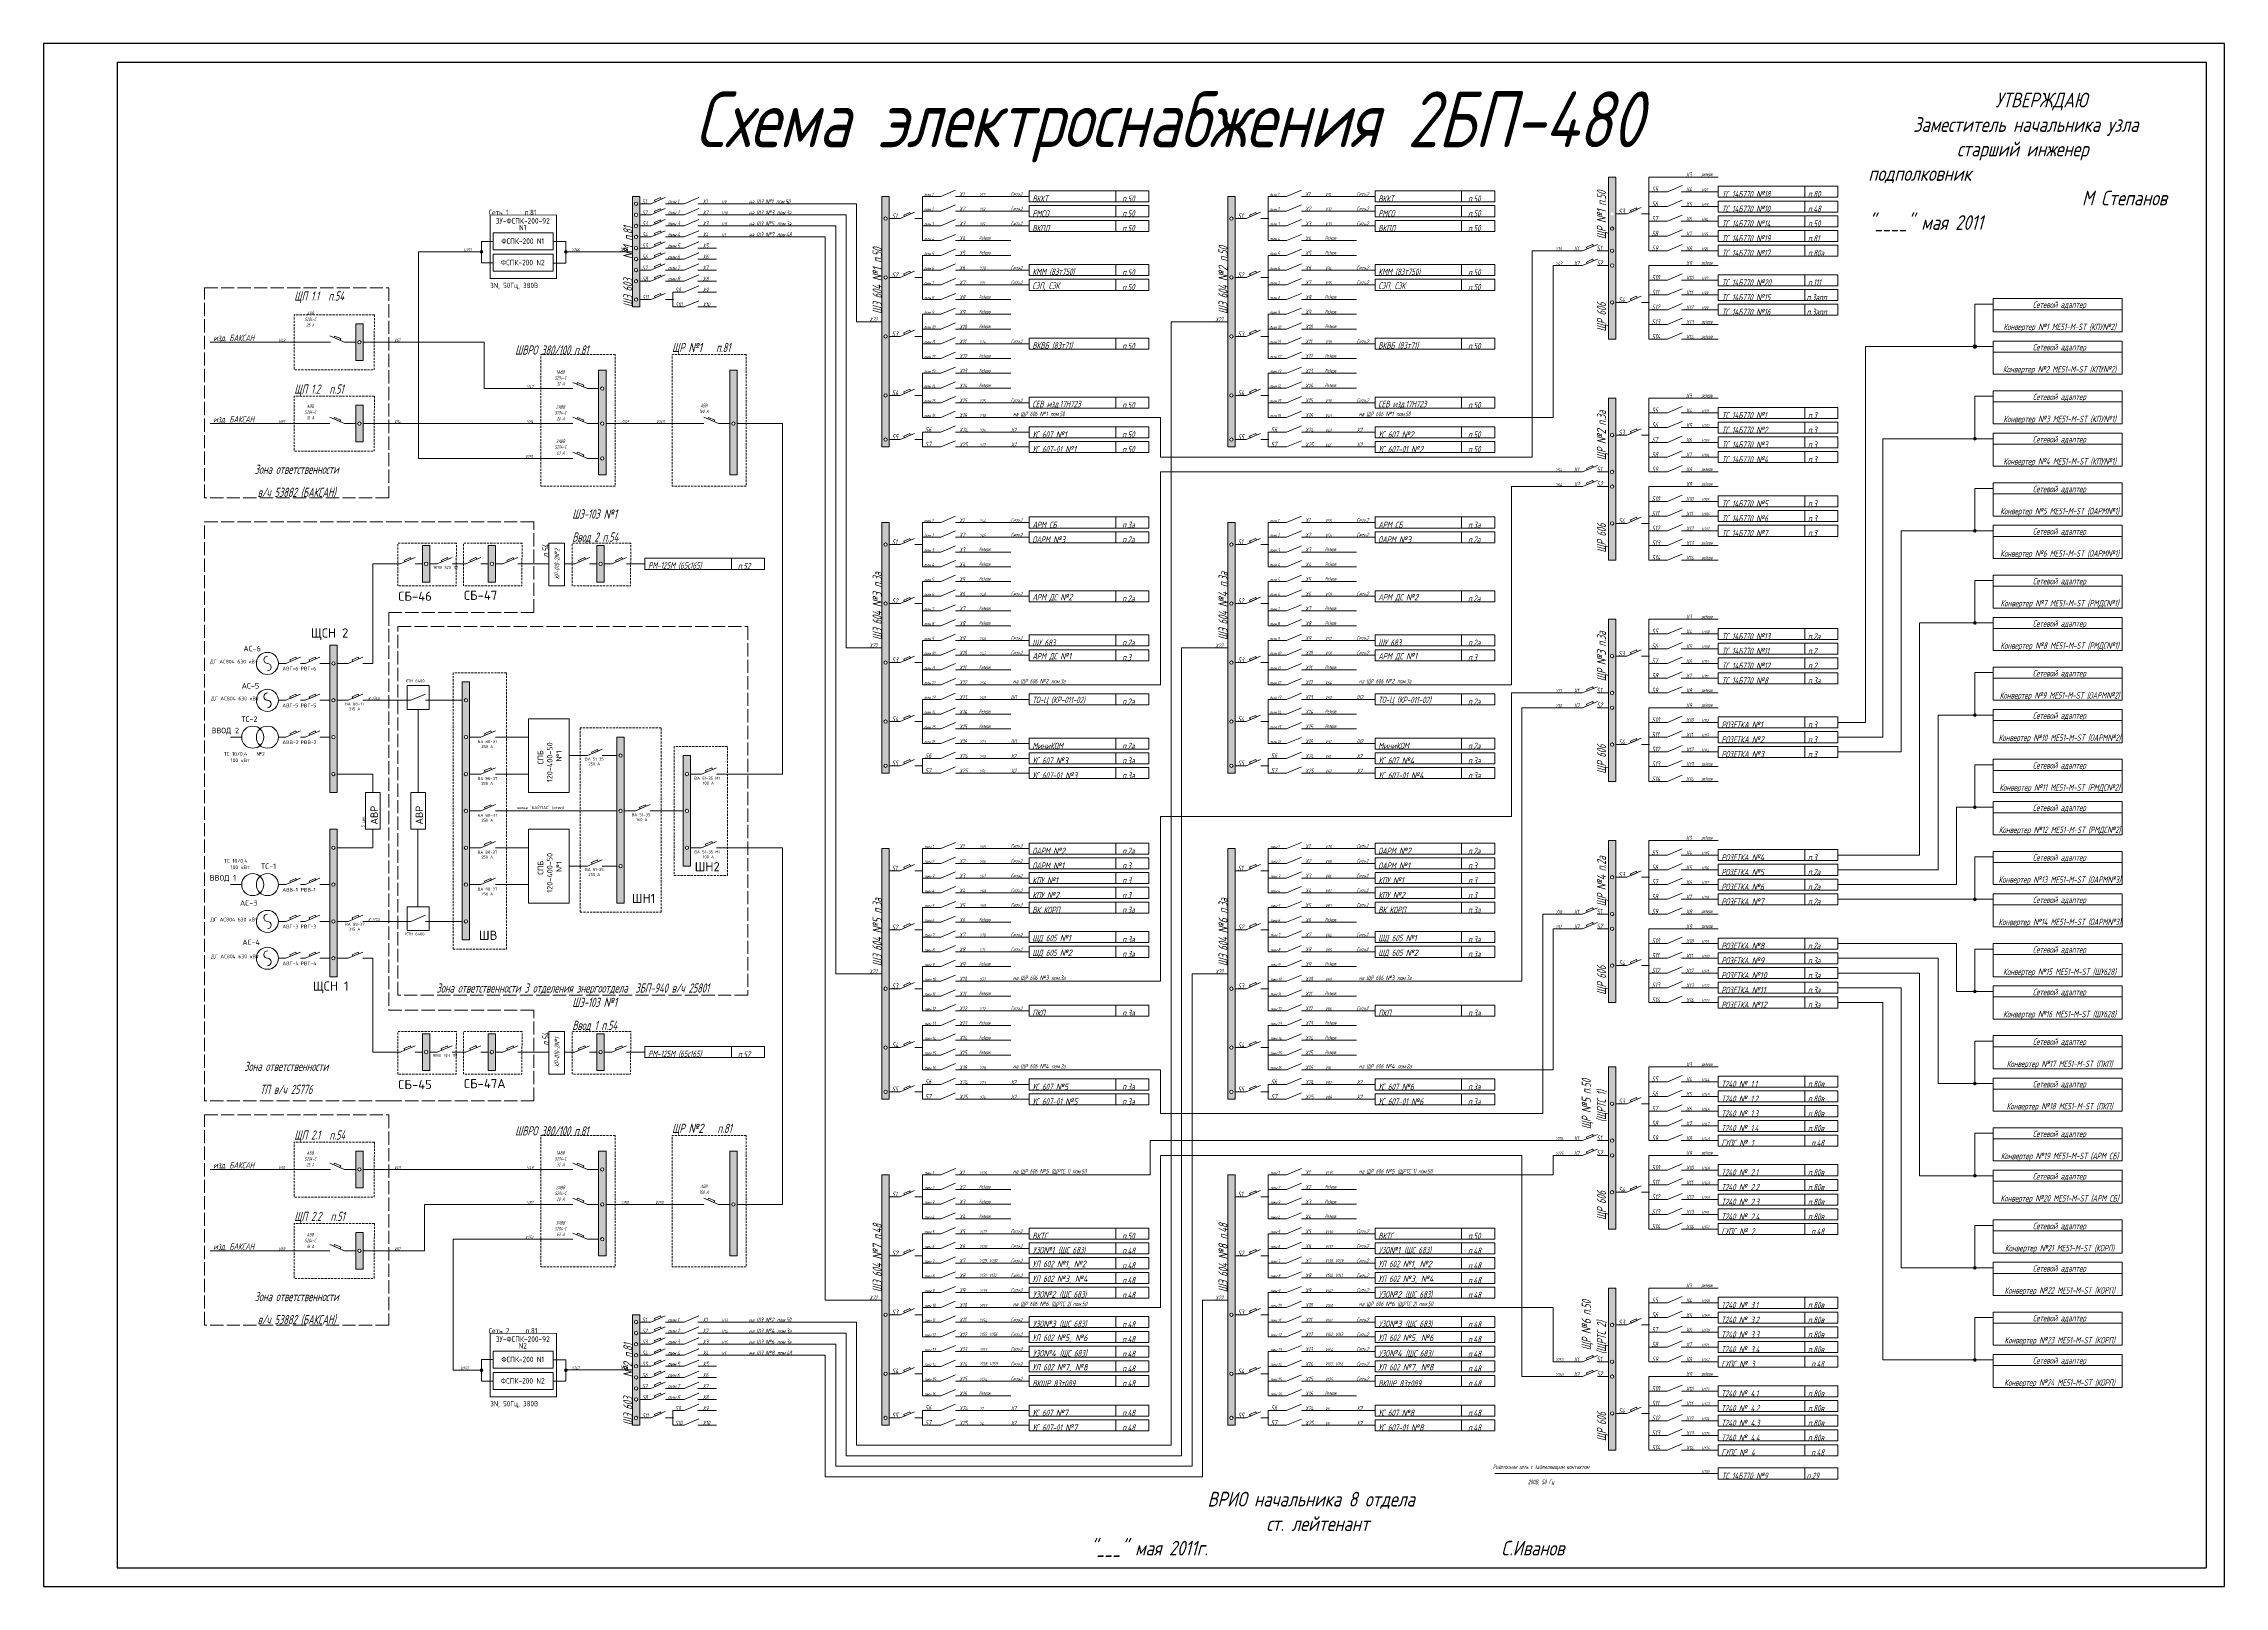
# Paper-space layout 'А2гор' of a CAD drawing. Extents: x 0 to 594, y 0 to 420.
import ezdxf
from ezdxf.enums import TextEntityAlignment as Align

# ---------------------------------------------------------------- set-up
doc = ezdxf.new("R2010")
doc.units = 0
doc.header["$LTSCALE"] = 0.3
doc.linetypes.add('ACAD_ISO02W100', pattern=[15, 12, -3])
doc.linetypes.add('JIS_02_2.0', pattern=[3, 2, -1])
doc.layers.get('0').update_dxf_attribs({"linetype": 'CONTINUOUS', "lineweight": 15})
for name, color, linetype, lineweight in [('0 @ 1', 7, 'CONTINUOUS', 15), ('Format', 7, 'CONTINUOUS', 30), ('Text', 242, 'CONTINUOUS', 15)]:
    doc.layers.add(name, color=color, linetype=linetype, lineweight=lineweight)
doc.styles.get("Standard").update_dxf_attribs({"font": 'isocpeur.ttf', "width": 0.8, "oblique": 15})
doc.styles.add('Аннотативный', font='arial.ttf')

psp = doc.layouts.new('А2гор')

# ---------------------------------------------------------------- hatches: boundary and pattern name
h = psp.add_hatch(color=256)
h.paths.add_polyline_path([(426.22, 383.68), (428.23, 383.68), (428.23, 339.53), (426.22, 339.53)])
edge = h.paths.add_edge_path(flags=16)
edge.add_arc((427.23, 373.64), 0.454, 0, 360)
edge = h.paths.add_edge_path(flags=16)
edge.add_arc((427.23, 363.61), 0.454, 0, 360)
edge = h.paths.add_edge_path(flags=16)
edge.add_arc((427.23, 359.6), 0.454, 0, 360)
edge = h.paths.add_edge_path(flags=16)
edge.add_arc((427.24, 349.57), 0.454, 0, 360)
h = psp.add_hatch(color=256)
h.paths.add_polyline_path([(162.39, 378.41), (160.39, 378.41), (160.39, 348.31), (162.39, 348.31)])
edge = h.paths.add_edge_path(flags=16)
edge.add_arc((161.39, 358.34), 0.454, 0, 360)
edge = h.paths.add_edge_path(flags=16)
edge.add_arc((161.39, 361.35), 0.454, 0, 360)
edge = h.paths.add_edge_path(flags=16)
edge.add_arc((161.39, 355.33), 0.454, 0, 360)
edge = h.paths.add_edge_path(flags=16)
edge.add_arc((161.39, 364.36), 0.454, 0, 360)
edge = h.paths.add_edge_path(flags=16)
edge.add_arc((161.39, 367.37), 0.454, 0, 360)
edge = h.paths.add_edge_path(flags=16)
edge.add_arc((161.39, 350.32), 0.454, 0, 360)
edge = h.paths.add_edge_path(flags=16)
edge.add_arc((161.39, 370.38), 0.454, 0, 360)
edge = h.paths.add_edge_path(flags=16)
edge.add_arc((161.39, 373.39), 0.454, 0, 360)
edge = h.paths.add_edge_path(flags=16)
edge.add_arc((161.39, 376.4), 0.454, 0, 360)
h = psp.add_hatch(color=256)
h.paths.add_polyline_path([(228.31, 378.41), (230.32, 378.41), (230.32, 310.19), (228.31, 310.19)])
edge = h.paths.add_edge_path(flags=16)
edge.add_arc((229.32, 372.39), 0.454, 0, 360)
edge = h.paths.add_edge_path(flags=16)
edge.add_arc((229.32, 356.34), 0.454, 0, 360)
edge = h.paths.add_edge_path(flags=16)
edge.add_arc((229.32, 340.29), 0.454, 0, 360)
edge = h.paths.add_edge_path(flags=16)
edge.add_arc((229.32, 324.24), 0.454, 0, 360)
edge = h.paths.add_edge_path(flags=16)
edge.add_arc((229.32, 312.2), 0.454, 0, 360)
h = psp.add_hatch(color=256)
h.paths.add_polyline_path([(322.52, 378.41), (324.52, 378.41), (324.52, 310.19), (322.52, 310.19)])
edge = h.paths.add_edge_path(flags=16)
edge.add_arc((323.52, 372.39), 0.454, 0, 360)
edge = h.paths.add_edge_path(flags=16)
edge.add_arc((323.52, 356.34), 0.454, 0, 360)
edge = h.paths.add_edge_path(flags=16)
edge.add_arc((323.52, 340.29), 0.454, 0, 360)
edge = h.paths.add_edge_path(flags=16)
edge.add_arc((323.52, 324.24), 0.454, 0, 360)
edge = h.paths.add_edge_path(flags=16)
edge.add_arc((323.52, 312.2), 0.454, 0, 360)
h = psp.add_hatch(color=256)
edge = h.paths.add_edge_path()
edge.add_arc((239.35, 372.39), 0.0803, 0, 360)
h = psp.add_hatch(color=256)
edge = h.paths.add_edge_path()
edge.add_arc((333.55, 372.39), 0.0803, 0, 360)
h = psp.add_hatch(color=256)
edge = h.paths.add_edge_path()
edge.add_arc((437.26, 373.64), 0.0803, 0, 360)
h = psp.add_hatch(color=256)
edge = h.paths.add_edge_path()
edge.add_arc((119.26, 363.3), 0.502, 0, 360)
h = psp.add_hatch(color=256)
edge = h.paths.add_edge_path()
edge.add_arc((142.26, 363.3), 0.502, 0, 360)
h = psp.add_hatch(color=256)
edge = h.paths.add_edge_path()
edge.add_arc((239.35, 356.34), 0.0803, 0, 360)
h = psp.add_hatch(color=256)
edge = h.paths.add_edge_path()
edge.add_arc((333.55, 356.34), 0.0803, 0, 360)
h = psp.add_hatch(color=256)
edge = h.paths.add_edge_path()
edge.add_arc((171.42, 350.32), 0.0803, 0, 360)
h = psp.add_hatch(color=256)
edge = h.paths.add_edge_path()
edge.add_arc((437.27, 349.57), 0.0803, 0, 360)
h = psp.add_hatch(color=256)
edge = h.paths.add_edge_path()
edge.add_arc((239.35, 340.29), 0.0803, 0, 360)
h = psp.add_hatch(color=256)
edge = h.paths.add_edge_path()
edge.add_arc((333.55, 340.29), 0.0803, 0, 360)
h = psp.add_hatch(color=256)
edge = h.paths.add_edge_path()
edge.add_arc((526.04, 337.53), 0.502, 0, 360)
h = psp.add_hatch(color=256)
edge = h.paths.add_edge_path()
edge.add_arc((239.35, 324.24), 0.0803, 0, 360)
h = psp.add_hatch(color=256)
edge = h.paths.add_edge_path()
edge.add_arc((333.55, 324.24), 0.0803, 0, 360)
h = psp.add_hatch(color=256)
h.paths.add_polyline_path([(426.22, 323.48), (428.23, 323.48), (428.23, 279.34), (426.22, 279.34)])
edge = h.paths.add_edge_path(flags=16)
edge.add_arc((427.23, 313.45), 0.454, 0, 360)
edge = h.paths.add_edge_path(flags=16)
edge.add_arc((427.23, 303.42), 0.454, 0, 360)
edge = h.paths.add_edge_path(flags=16)
edge.add_arc((427.23, 299.41), 0.454, 0, 360)
edge = h.paths.add_edge_path(flags=16)
edge.add_arc((427.24, 289.37), 0.454, 0, 360)
h = psp.add_hatch(color=256)
edge = h.paths.add_edge_path()
edge.add_arc((239.35, 312.2), 0.0803, 0, 360)
h = psp.add_hatch(color=256)
edge = h.paths.add_edge_path()
edge.add_arc((333.55, 312.2), 0.0803, 0, 360)
h = psp.add_hatch(color=256)
edge = h.paths.add_edge_path()
edge.add_arc((437.26, 313.45), 0.0803, 0, 360)
h = psp.add_hatch(color=256)
edge = h.paths.add_edge_path()
edge.add_arc((526.04, 312.45), 0.502, 0, 360)
h = psp.add_hatch(color=256)
h.paths.add_polyline_path([(228.31, 289.63), (230.32, 289.63), (230.32, 221.41), (228.31, 221.41)])
edge = h.paths.add_edge_path(flags=16)
edge.add_arc((229.32, 283.61), 0.454, 0, 360)
edge = h.paths.add_edge_path(flags=16)
edge.add_arc((229.32, 267.55), 0.454, 0, 360)
edge = h.paths.add_edge_path(flags=16)
edge.add_arc((229.32, 251.5), 0.454, 0, 360)
edge = h.paths.add_edge_path(flags=16)
edge.add_arc((229.32, 235.45), 0.454, 0, 360)
edge = h.paths.add_edge_path(flags=16)
edge.add_arc((229.32, 223.41), 0.454, 0, 360)
h = psp.add_hatch(color=256)
h.paths.add_polyline_path([(322.52, 289.63), (324.52, 289.63), (324.52, 221.41), (322.52, 221.41)])
edge = h.paths.add_edge_path(flags=16)
edge.add_arc((323.52, 283.61), 0.454, 0, 360)
edge = h.paths.add_edge_path(flags=16)
edge.add_arc((323.52, 267.55), 0.454, 0, 360)
edge = h.paths.add_edge_path(flags=16)
edge.add_arc((323.52, 251.5), 0.454, 0, 360)
edge = h.paths.add_edge_path(flags=16)
edge.add_arc((323.52, 235.45), 0.454, 0, 360)
edge = h.paths.add_edge_path(flags=16)
edge.add_arc((323.52, 223.41), 0.454, 0, 360)
h = psp.add_hatch(color=256)
edge = h.paths.add_edge_path()
edge.add_arc((437.27, 289.37), 0.0803, 0, 360)
h = psp.add_hatch(color=256)
edge = h.paths.add_edge_path()
edge.add_arc((526.04, 287.37), 0.502, 0, 360)
h = psp.add_hatch(color=256)
edge = h.paths.add_edge_path()
edge.add_arc((239.35, 283.61), 0.0803, 0, 360)
h = psp.add_hatch(color=256)
edge = h.paths.add_edge_path()
edge.add_arc((333.55, 283.61), 0.0803, 0, 360)
h = psp.add_hatch(color=256)
edge = h.paths.add_edge_path()
edge.add_arc((239.35, 267.55), 0.0803, 0, 360)
h = psp.add_hatch(color=256)
edge = h.paths.add_edge_path()
edge.add_arc((333.55, 267.55), 0.0803, 0, 360)
h = psp.add_hatch(color=256)
h.paths.add_polyline_path([(426.22, 263.29), (428.23, 263.29), (428.23, 219.15), (426.22, 219.15)])
edge = h.paths.add_edge_path(flags=16)
edge.add_arc((427.23, 253.26), 0.454, 0, 360)
edge = h.paths.add_edge_path(flags=16)
edge.add_arc((427.23, 243.23), 0.454, 0, 360)
edge = h.paths.add_edge_path(flags=16)
edge.add_arc((427.23, 239.21), 0.454, 0, 360)
edge = h.paths.add_edge_path(flags=16)
edge.add_arc((427.24, 229.18), 0.454, 0, 360)
h = psp.add_hatch(color=256)
edge = h.paths.add_edge_path()
edge.add_arc((526.04, 262.29), 0.502, 0, 360)
h = psp.add_hatch(color=256)
edge = h.paths.add_edge_path(flags=16)
edge.add_arc((78.92, 251.25), 0.454, 0, 360)
edge = h.paths.add_edge_path(flags=16)
edge.add_arc((78.92, 241.22), 0.454, 0, 360)
edge = h.paths.add_edge_path(flags=16)
edge.add_arc((78.92, 231.19), 0.454, 0, 360)
edge = h.paths.add_edge_path(flags=16)
edge.add_arc((78.92, 221.16), 0.454, 0, 360)
h.paths.add_polyline_path([(77.92, 256.27), (77.92, 216.14), (79.92, 216.14), (79.92, 256.27)])
h = psp.add_hatch(color=256)
edge = h.paths.add_edge_path()
edge.add_arc((239.35, 251.5), 0.0803, 0, 360)
h = psp.add_hatch(color=256)
edge = h.paths.add_edge_path()
edge.add_arc((333.55, 251.5), 0.0803, 0, 360)
h = psp.add_hatch(color=256)
edge = h.paths.add_edge_path()
edge.add_arc((437.26, 253.26), 0.0803, 0, 360)
h = psp.add_hatch(color=256)
edge = h.paths.add_edge_path(flags=16)
edge.add_arc((115.04, 241.22), 0.454, 0, 360)
edge = h.paths.add_edge_path(flags=16)
edge.add_arc((115.04, 231.19), 0.454, 0, 360)
edge = h.paths.add_edge_path(flags=16)
edge.add_arc((115.04, 221.16), 0.454, 0, 360)
edge = h.paths.add_edge_path(flags=16)
edge.add_arc((115.04, 211.12), 0.454, 0, 360)
edge = h.paths.add_edge_path(flags=16)
edge.add_arc((115.04, 201.09), 0.454, 0, 360)
edge = h.paths.add_edge_path(flags=16)
edge.add_arc((115.04, 191.06), 0.454, 0, 360)
edge = h.paths.add_edge_path(flags=16)
edge.add_arc((115.04, 181.03), 0.454, 0, 360)
h.paths.add_polyline_path([(114.03, 246.24), (114.03, 176.01), (116.04, 176.01), (116.04, 246.24)])
h = psp.add_hatch(color=256)
edge = h.paths.add_edge_path()
edge.add_arc((526.04, 237.21), 0.502, 0, 360)
h = psp.add_hatch(color=256)
edge = h.paths.add_edge_path()
edge.add_arc((239.35, 235.45), 0.0803, 0, 360)
h = psp.add_hatch(color=256)
edge = h.paths.add_edge_path()
edge.add_arc((333.55, 235.45), 0.0803, 0, 360)
h = psp.add_hatch(color=256)
edge = h.paths.add_edge_path(flags=16)
edge.add_arc((157.17, 226.17), 0.454, 0, 360)
edge = h.paths.add_edge_path(flags=16)
edge.add_arc((157.17, 211.12), 0.454, 0, 360)
edge = h.paths.add_edge_path(flags=16)
edge.add_arc((157.17, 196.08), 0.454, 0, 360)
h.paths.add_polyline_path([(156.17, 231.19), (156.17, 186.04), (158.17, 186.04), (158.17, 231.19)])
h = psp.add_hatch(color=256)
edge = h.paths.add_edge_path(flags=16)
edge.add_arc((175.23, 221.16), 0.454, 0, 360)
edge = h.paths.add_edge_path(flags=16)
edge.add_arc((175.23, 211.12), 0.454, 0, 360)
edge = h.paths.add_edge_path(flags=16)
edge.add_arc((175.23, 201.09), 0.454, 0, 360)
h.paths.add_polyline_path([(174.22, 226.17), (174.22, 196.08), (176.23, 196.08), (176.23, 226.17)])
h = psp.add_hatch(color=256)
edge = h.paths.add_edge_path()
edge.add_arc((437.27, 229.18), 0.0803, 0, 360)
h = psp.add_hatch(color=256)
edge = h.paths.add_edge_path()
edge.add_arc((239.35, 223.41), 0.0803, 0, 360)
h = psp.add_hatch(color=256)
edge = h.paths.add_edge_path()
edge.add_arc((333.55, 223.41), 0.0803, 0, 360)
h = psp.add_hatch(color=256)
edge = h.paths.add_edge_path()
edge.add_arc((526.04, 212.13), 0.502, 0, 360)
h = psp.add_hatch(color=256)
edge = h.paths.add_edge_path(flags=16)
edge.add_arc((78.92, 201.09), 0.454, 0, 360)
edge = h.paths.add_edge_path(flags=16)
edge.add_arc((78.92, 191.06), 0.454, 0, 360)
edge = h.paths.add_edge_path(flags=16)
edge.add_arc((78.92, 181.03), 0.454, 0, 360)
edge = h.paths.add_edge_path(flags=16)
edge.add_arc((78.92, 171), 0.454, 0, 360)
h.paths.add_polyline_path([(77.92, 165.98), (77.92, 206.11), (79.92, 206.11), (79.92, 165.98)])
h = psp.add_hatch(color=256)
h.paths.add_polyline_path([(426.22, 203.1), (428.23, 203.1), (428.23, 158.96), (426.22, 158.96)])
edge = h.paths.add_edge_path(flags=16)
edge.add_arc((427.23, 193.07), 0.454, 0, 360)
edge = h.paths.add_edge_path(flags=16)
edge.add_arc((427.23, 183.04), 0.454, 0, 360)
edge = h.paths.add_edge_path(flags=16)
edge.add_arc((427.23, 179.02), 0.454, 0, 360)
edge = h.paths.add_edge_path(flags=16)
edge.add_arc((427.24, 168.99), 0.454, 0, 360)
h = psp.add_hatch(color=256)
h.paths.add_polyline_path([(228.31, 200.84), (230.32, 200.84), (230.32, 132.62), (228.31, 132.62)])
edge = h.paths.add_edge_path(flags=16)
edge.add_arc((229.32, 162.72), 0.454, 0, 360)
edge = h.paths.add_edge_path(flags=16)
edge.add_arc((229.32, 146.67), 0.454, 0, 360)
edge = h.paths.add_edge_path(flags=16)
edge.add_arc((229.32, 134.63), 0.454, 0, 360)
h = psp.add_hatch(color=256)
h.paths.add_polyline_path([(322.52, 200.84), (324.52, 200.84), (324.52, 132.62), (322.52, 132.62)])
edge = h.paths.add_edge_path(flags=16)
edge.add_arc((323.52, 162.72), 0.454, 0, 360)
edge = h.paths.add_edge_path(flags=16)
edge.add_arc((323.52, 146.67), 0.454, 0, 360)
edge = h.paths.add_edge_path(flags=16)
edge.add_arc((323.52, 134.63), 0.454, 0, 360)
h = psp.add_hatch(color=256)
edge = h.paths.add_edge_path()
edge.add_arc((239.35, 194.82), 0.0803, 0, 360)
h = psp.add_hatch(color=256)
edge = h.paths.add_edge_path()
edge.add_arc((333.55, 194.82), 0.0803, 0, 360)
h = psp.add_hatch(color=256)
edge = h.paths.add_edge_path()
edge.add_arc((437.26, 193.07), 0.0803, 0, 360)
h = psp.add_hatch(color=256)
edge = h.paths.add_edge_path()
edge.add_arc((526.04, 187.05), 0.502, 0, 360)
h = psp.add_hatch(color=256)
edge = h.paths.add_edge_path()
edge.add_arc((239.35, 178.77), 0.0803, 0, 360)
h = psp.add_hatch(color=256)
edge = h.paths.add_edge_path()
edge.add_arc((333.55, 178.77), 0.0803, 0, 360)
h = psp.add_hatch(color=256)
edge = h.paths.add_edge_path()
edge.add_arc((437.27, 168.99), 0.0803, 0, 360)
h = psp.add_hatch(color=256)
edge = h.paths.add_edge_path()
edge.add_arc((239.35, 162.72), 0.0803, 0, 360)
h = psp.add_hatch(color=256)
edge = h.paths.add_edge_path()
edge.add_arc((333.55, 162.72), 0.0803, 0, 360)
h = psp.add_hatch(color=256)
edge = h.paths.add_edge_path()
edge.add_arc((526.04, 161.97), 0.502, 0, 360)
h = psp.add_hatch(color=256)
edge = h.paths.add_edge_path()
edge.add_arc((239.35, 146.67), 0.0803, 0, 360)
h = psp.add_hatch(color=256)
edge = h.paths.add_edge_path()
edge.add_arc((333.55, 146.67), 0.0803, 0, 360)
h = psp.add_hatch(color=256)
h.paths.add_polyline_path([(426.22, 141.4), (428.23, 141.4), (428.23, 97.26), (426.22, 97.26)])
edge = h.paths.add_edge_path(flags=16)
edge.add_arc((427.23, 131.37), 0.454, 0, 360)
edge = h.paths.add_edge_path(flags=16)
edge.add_arc((427.23, 121.34), 0.454, 0, 360)
edge = h.paths.add_edge_path(flags=16)
edge.add_arc((427.23, 117.33), 0.454, 0, 360)
edge = h.paths.add_edge_path(flags=16)
edge.add_arc((427.24, 107.29), 0.454, 0, 360)
h = psp.add_hatch(color=256)
edge = h.paths.add_edge_path()
edge.add_arc((526.04, 136.89), 0.502, 0, 360)
h = psp.add_hatch(color=256)
edge = h.paths.add_edge_path()
edge.add_arc((239.35, 134.63), 0.0803, 0, 360)
h = psp.add_hatch(color=256)
edge = h.paths.add_edge_path()
edge.add_arc((333.55, 134.63), 0.0803, 0, 360)
h = psp.add_hatch(color=256)
edge = h.paths.add_edge_path()
edge.add_arc((437.26, 131.37), 0.0803, 0, 360)
h = psp.add_hatch(color=256)
h.paths.add_polyline_path([(228.31, 112.06), (230.32, 112.06), (230.32, 43.84), (228.31, 43.84)])
edge = h.paths.add_edge_path(flags=16)
edge.add_arc((229.32, 73.94), 0.454, 0, 360)
edge = h.paths.add_edge_path(flags=16)
edge.add_arc((229.32, 57.89), 0.454, 0, 360)
edge = h.paths.add_edge_path(flags=16)
edge.add_arc((229.32, 45.85), 0.454, 0, 360)
h = psp.add_hatch(color=256)
h.paths.add_polyline_path([(322.52, 112.06), (324.52, 112.06), (324.52, 43.84), (322.52, 43.84)])
edge = h.paths.add_edge_path(flags=16)
edge.add_arc((323.52, 73.94), 0.454, 0, 360)
edge = h.paths.add_edge_path(flags=16)
edge.add_arc((323.52, 57.89), 0.454, 0, 360)
edge = h.paths.add_edge_path(flags=16)
edge.add_arc((323.52, 45.85), 0.454, 0, 360)
h = psp.add_hatch(color=256)
edge = h.paths.add_edge_path()
edge.add_arc((437.27, 107.29), 0.0803, 0, 360)
h = psp.add_hatch(color=256)
edge = h.paths.add_edge_path()
edge.add_arc((526.04, 111.81), 0.502, 0, 360)
h = psp.add_hatch(color=256)
edge = h.paths.add_edge_path()
edge.add_arc((239.35, 106.04), 0.0803, 0, 360)
h = psp.add_hatch(color=256)
edge = h.paths.add_edge_path()
edge.add_arc((333.55, 106.04), 0.0803, 0, 360)
h = psp.add_hatch(color=256)
edge = h.paths.add_edge_path()
edge.add_arc((239.35, 89.99), 0.0803, 0, 360)
h = psp.add_hatch(color=256)
edge = h.paths.add_edge_path()
edge.add_arc((333.55, 89.99), 0.0803, 0, 360)
h = psp.add_hatch(color=256)
edge = h.paths.add_edge_path()
edge.add_arc((526.04, 86.73), 0.502, 0, 360)
h = psp.add_hatch(color=256)
h.paths.add_polyline_path([(426.22, 81.21), (428.23, 81.21), (428.23, 37.07), (426.22, 37.07)])
edge = h.paths.add_edge_path(flags=16)
edge.add_arc((427.23, 71.18), 0.454, 0, 360)
edge = h.paths.add_edge_path(flags=16)
edge.add_arc((427.23, 61.15), 0.454, 0, 360)
edge = h.paths.add_edge_path(flags=16)
edge.add_arc((427.23, 57.13), 0.454, 0, 360)
edge = h.paths.add_edge_path(flags=16)
edge.add_arc((427.24, 47.1), 0.454, 0, 360)
h = psp.add_hatch(color=256)
h.paths.add_polyline_path([(162.39, 73.96), (160.39, 73.96), (160.39, 43.86), (162.39, 43.86)])
edge = h.paths.add_edge_path(flags=16)
edge.add_arc((161.39, 53.89), 0.454, 0, 360)
edge = h.paths.add_edge_path(flags=16)
edge.add_arc((161.39, 56.9), 0.454, 0, 360)
edge = h.paths.add_edge_path(flags=16)
edge.add_arc((161.39, 50.88), 0.454, 0, 360)
edge = h.paths.add_edge_path(flags=16)
edge.add_arc((161.39, 59.91), 0.454, 0, 360)
edge = h.paths.add_edge_path(flags=16)
edge.add_arc((161.39, 62.92), 0.454, 0, 360)
edge = h.paths.add_edge_path(flags=16)
edge.add_arc((161.39, 45.87), 0.454, 0, 360)
edge = h.paths.add_edge_path(flags=16)
edge.add_arc((161.39, 65.93), 0.454, 0, 360)
edge = h.paths.add_edge_path(flags=16)
edge.add_arc((161.39, 68.94), 0.454, 0, 360)
edge = h.paths.add_edge_path(flags=16)
edge.add_arc((161.39, 71.95), 0.454, 0, 360)
h = psp.add_hatch(color=256)
edge = h.paths.add_edge_path()
edge.add_arc((239.35, 73.94), 0.0803, 0, 360)
h = psp.add_hatch(color=256)
edge = h.paths.add_edge_path()
edge.add_arc((333.55, 73.94), 0.0803, 0, 360)
h = psp.add_hatch(color=256)
edge = h.paths.add_edge_path()
edge.add_arc((437.26, 71.18), 0.0803, 0, 360)
h = psp.add_hatch(color=256)
edge = h.paths.add_edge_path()
edge.add_arc((526.04, 61.65), 0.502, 0, 360)
h = psp.add_hatch(color=256)
edge = h.paths.add_edge_path()
edge.add_arc((119.26, 58.85), 0.502, 0, 360)
h = psp.add_hatch(color=256)
edge = h.paths.add_edge_path()
edge.add_arc((142.26, 58.85), 0.502, 0, 360)
h = psp.add_hatch(color=256)
edge = h.paths.add_edge_path()
edge.add_arc((239.35, 57.89), 0.0803, 0, 360)
h = psp.add_hatch(color=256)
edge = h.paths.add_edge_path()
edge.add_arc((333.55, 57.89), 0.0803, 0, 360)
h = psp.add_hatch(color=256)
edge = h.paths.add_edge_path()
edge.add_arc((171.42, 45.87), 0.0803, 0, 360)
h = psp.add_hatch(color=256)
edge = h.paths.add_edge_path()
edge.add_arc((239.35, 45.85), 0.0803, 0, 360)
h = psp.add_hatch(color=256)
edge = h.paths.add_edge_path()
edge.add_arc((333.55, 45.85), 0.0803, 0, 360)
h = psp.add_hatch(color=256)
edge = h.paths.add_edge_path()
edge.add_arc((437.27, 47.1), 0.0803, 0, 360)
at = {"layer": 'Text'}
h = psp.add_hatch(color=7, dxfattribs=at)
h.paths.add_polyline_path([(87, 333.71), (85, 333.71), (85, 343.74), (87, 343.74)])
edge = h.paths.add_edge_path(flags=16)
edge.add_arc((86, 338.72), 0.454, 0, 360)
h = psp.add_hatch(color=7, dxfattribs=at)
h.paths.add_polyline_path([(153.19, 331.09), (151.18, 331.09), (151.18, 302.59), (153.19, 302.59)])
h.paths.add_polyline_path([(152.64, 326.08, -1), (151.73, 326.08, -1)], flags=16)
h.paths.add_polyline_path([(152.64, 316.58, -1), (151.73, 316.58, -1)], flags=16)
h.paths.add_polyline_path([(152.64, 307.08, -1), (151.73, 307.08, -1)], flags=16)
h = psp.add_hatch(color=7, dxfattribs=at)
h.paths.add_polyline_path([(188.89, 331.09), (186.88, 331.09), (186.88, 302.59), (188.89, 302.59)])
h.paths.add_polyline_path([(188.34, 316.58, -1), (187.43, 316.58, -1)], flags=16)
h = psp.add_hatch(color=7, dxfattribs=at)
h.paths.add_polyline_path([(87, 311.56), (85, 311.56), (85, 321.59), (87, 321.59)])
edge = h.paths.add_edge_path(flags=16)
edge.add_arc((86, 316.58), 0.454, 0, 360)
h = psp.add_hatch(color=7, dxfattribs=at)
h.paths.add_polyline_path([(103.2, 273.36), (105.21, 273.36), (105.21, 283.4), (103.2, 283.4)])
edge = h.paths.add_edge_path(flags=16)
edge.add_arc((104.2, 278.38), 0.454, 0, 360)
h = psp.add_hatch(color=7, dxfattribs=at)
h.paths.add_polyline_path([(121.09, 273.36), (123.09, 273.36), (123.09, 283.4), (121.09, 283.4)])
edge = h.paths.add_edge_path(flags=16)
edge.add_arc((122.09, 278.38), 0.454, 0, 360)
h = psp.add_hatch(color=7, dxfattribs=at)
h.paths.add_polyline_path([(150.7, 273.36), (152.71, 273.36), (152.71, 283.4), (150.7, 283.4)])
edge = h.paths.add_edge_path(flags=16)
edge.add_arc((151.7, 278.38), 0.454, 0, 360)
h = psp.add_hatch(color=7, dxfattribs=at)
h.paths.add_polyline_path([(103.2, 140.43), (105.21, 140.43), (105.21, 150.46), (103.2, 150.46)])
edge = h.paths.add_edge_path(flags=16)
edge.add_arc((104.2, 145.45), 0.454, 0, 360)
h = psp.add_hatch(color=7, dxfattribs=at)
h.paths.add_polyline_path([(121.09, 140.43), (123.09, 140.43), (123.09, 150.46), (121.09, 150.46)])
edge = h.paths.add_edge_path(flags=16)
edge.add_arc((122.09, 145.45), 0.454, 0, 360)
h = psp.add_hatch(color=7, dxfattribs=at)
h.paths.add_polyline_path([(150.7, 140.43), (152.71, 140.43), (152.71, 150.46), (150.7, 150.46)])
edge = h.paths.add_edge_path(flags=16)
edge.add_arc((151.7, 145.45), 0.454, 0, 360)
h = psp.add_hatch(color=7, dxfattribs=at)
h.paths.add_polyline_path([(87, 108.48), (85, 108.48), (85, 118.51), (87, 118.51)])
edge = h.paths.add_edge_path(flags=16)
edge.add_arc((86, 113.5), 0.454, 0, 360)
h = psp.add_hatch(color=7, dxfattribs=at)
h.paths.add_polyline_path([(153.19, 118.51), (151.18, 118.51), (151.18, 90.01), (153.19, 90.01)])
h.paths.add_polyline_path([(152.64, 113.5, -1), (151.73, 113.5, -1)], flags=16)
h.paths.add_polyline_path([(152.64, 104, -1), (151.73, 104, -1)], flags=16)
h.paths.add_polyline_path([(152.64, 94.5, -1), (151.73, 94.5, -1)], flags=16)
h = psp.add_hatch(color=7, dxfattribs=at)
h.paths.add_polyline_path([(188.89, 118.51), (186.88, 118.51), (186.88, 90.01), (188.89, 90.01)])
h.paths.add_polyline_path([(188.34, 104, -1), (187.43, 104, -1)], flags=16)
h = psp.add_hatch(color=7, dxfattribs=at)
h.paths.add_polyline_path([(87, 86.34), (85, 86.34), (85, 96.37), (87, 96.37)])
edge = h.paths.add_edge_path(flags=16)
edge.add_arc((86, 91.35), 0.454, 0, 360)

# ---------------------------------------------------------------- linework, layer by layer
for p, q in [((437.26, 379.66), (437.26, 383.68)), ((437.26, 383.68), (446.08, 383.68)), ((446.08, 383.68), (451.1, 383.68)), ((451.1, 383.68), (456.12, 383.68)), ((479.69, 381.17), (479.69, 378.16)), ((165.4, 376.4), (162.39, 376.4)), ((169.42, 376.4), (174.43, 376.4)), ((178.24, 376.4), (183.26, 376.4)), ((183.26, 376.4), (191.49, 376.4)), ((191.49, 376.4), (201.52, 376.4)), ((239.35, 374.4), (239.35, 378.41)), ((239.35, 378.41), (244.36, 378.41)), ((239.35, 370.38), (239.35, 374.4)), ((239.35, 374.4), (244.36, 374.4)), ((248.38, 378.41), (253.39, 378.41)), ((248.38, 374.4), (253.39, 374.4)), ((253.39, 378.41), (263.42, 378.41)), ((253.39, 374.4), (263.42, 374.4)), ((268.44, 378.41), (263.42, 378.41)), ((268.44, 374.4), (263.42, 374.4)), ((292.02, 379.91), (292.02, 376.9)), ((292.02, 375.9), (292.02, 372.89)), ((333.55, 374.4), (333.55, 378.41)), ((333.55, 378.41), (338.57, 378.41)), ((333.55, 370.38), (333.55, 374.4)), ((333.55, 374.4), (338.57, 374.4)), ((342.58, 378.41), (347.6, 378.41)), ((342.58, 374.4), (347.6, 374.4)), ((347.6, 378.41), (357.63, 378.41)), ((347.6, 374.4), (357.63, 374.4)), ((362.65, 378.41), (357.63, 378.41)), ((362.65, 374.4), (357.63, 374.4)), ((386.22, 379.91), (386.22, 376.9)), ((386.22, 375.9), (386.22, 372.89)), ((437.26, 375.65), (437.26, 379.66)), ((437.26, 379.66), (442.28, 379.66)), ((437.26, 371.64), (437.26, 375.65)), ((437.26, 375.65), (442.28, 375.65)), ((446.08, 379.66), (451.1, 379.66)), ((446.08, 375.65), (451.1, 375.65)), ((451.1, 379.66), (456.12, 379.66)), ((451.1, 375.65), (456.12, 375.65)), ((479.69, 377.15), (479.69, 374.14)), ((122.41, 368.48), (138.76, 368.48)), ((122.41, 363.85), (122.41, 368.48)), ((138.76, 368.48), (138.76, 363.85)), ((165.4, 373.39), (162.39, 373.39)), ((165.4, 370.38), (162.39, 370.38)), ((169.42, 373.39), (174.43, 373.39)), ((169.42, 370.38), (174.43, 370.38)), ((178.24, 373.39), (183.26, 373.39)), ((178.24, 370.38), (183.26, 370.38)), ((183.26, 373.39), (191.49, 373.39)), ((183.26, 370.38), (191.49, 370.38)), ((191.49, 373.39), (201.52, 373.39)), ((191.49, 370.38), (201.52, 370.38)), ((233.33, 372.39), (230.32, 372.39)), ((237.34, 372.39), (239.35, 372.39)), ((239.35, 366.37), (239.35, 370.38)), ((239.35, 370.38), (244.36, 370.38)), ((248.38, 370.38), (253.39, 370.38)), ((253.39, 370.38), (263.42, 370.38)), ((268.44, 370.38), (263.42, 370.38)), ((292.02, 371.89), (292.02, 368.88)), ((327.53, 372.39), (324.52, 372.39)), ((331.55, 372.39), (333.55, 372.39)), ((333.55, 366.37), (333.55, 370.38)), ((333.55, 370.38), (338.57, 370.38)), ((342.58, 370.38), (347.6, 370.38)), ((347.6, 370.38), (357.63, 370.38)), ((362.65, 370.38), (357.63, 370.38)), ((386.22, 371.89), (386.22, 368.88)), ((431.24, 373.64), (428.23, 373.64)), ((435.25, 373.64), (437.26, 373.64)), ((437.26, 367.62), (437.26, 371.64)), ((437.26, 371.64), (442.28, 371.64)), ((446.08, 371.64), (451.1, 371.64)), ((451.1, 371.64), (456.12, 371.64)), ((479.69, 373.14), (479.69, 370.13)), ((479.69, 369.13), (479.69, 366.12)), ((119.26, 363.3), (117.83, 363.3)), ((122.41, 366.17), (119.26, 366.17)), ((119.26, 366.17), (119.26, 360.29)), ((138.76, 363.85), (122.41, 363.85)), ((122.41, 362.66), (138.76, 362.66)), ((122.41, 358.03), (122.41, 362.66)), ((142.26, 366.12), (138.76, 366.12)), ((138.76, 362.66), (138.76, 358.03)), ((142.26, 363.3), (142.26, 366.12)), ((142.26, 363.3), (142.26, 360.27)), ((156.37, 363.36), (160.39, 363.36)), ((165.4, 367.37), (162.39, 367.37)), ((165.4, 364.36), (162.39, 364.36)), ((169.42, 367.37), (174.43, 367.37)), ((169.42, 364.36), (174.43, 364.36)), ((178.24, 367.37), (183.26, 367.37)), ((178.24, 364.36), (183.26, 364.36)), ((183.26, 367.37), (191.49, 367.37)), ((191.49, 367.37), (201.52, 367.37)), ((239.35, 366.37), (244.36, 366.37)), ((239.35, 358.34), (239.35, 362.36)), ((239.35, 362.36), (244.36, 362.36)), ((248.38, 366.37), (253.39, 366.37)), ((248.38, 362.36), (253.39, 362.36)), ((253.39, 366.37), (263.42, 366.37)), ((253.39, 362.36), (263.42, 362.36)), ((333.55, 366.37), (338.57, 366.37)), ((333.55, 358.34), (333.55, 362.36)), ((333.55, 362.36), (338.57, 362.36)), ((342.58, 366.37), (347.6, 366.37)), ((342.58, 362.36), (347.6, 362.36)), ((347.6, 366.37), (357.63, 366.37)), ((347.6, 362.36), (357.63, 362.36)), ((411.18, 363.61), (416.19, 363.61)), ((419.2, 363.61), (416.19, 363.61)), ((423.21, 363.61), (426.22, 363.61)), ((437.26, 367.62), (442.28, 367.62)), ((437.26, 363.61), (437.26, 367.62)), ((437.26, 363.61), (442.28, 363.61)), ((446.08, 367.62), (451.1, 367.62)), ((446.08, 363.61), (451.1, 363.61)), ((451.1, 367.62), (456.12, 367.62)), ((451.1, 363.61), (456.12, 363.61)), ((479.69, 365.12), (479.69, 362.11)), ((119.26, 360.29), (122.41, 360.29)), ((138.76, 358.03), (122.41, 358.03)), ((142.26, 360.27), (138.76, 360.27)), ((165.4, 361.35), (162.39, 361.35)), ((165.4, 358.34), (162.39, 358.34)), ((169.42, 361.35), (174.43, 361.35)), ((169.42, 358.34), (174.43, 358.34)), ((178.24, 361.35), (183.26, 361.35)), ((178.24, 358.34), (183.26, 358.34)), ((239.35, 354.33), (239.35, 358.34)), ((239.35, 358.34), (244.36, 358.34)), ((248.38, 358.34), (253.39, 358.34)), ((253.39, 358.34), (263.42, 358.34)), ((268.44, 358.34), (263.42, 358.34)), ((292.02, 359.85), (292.02, 356.84)), ((333.55, 354.33), (333.55, 358.34)), ((333.55, 358.34), (338.57, 358.34)), ((342.58, 358.34), (347.6, 358.34)), ((347.6, 358.34), (357.63, 358.34)), ((362.65, 358.34), (357.63, 358.34)), ((386.22, 359.85), (386.22, 356.84)), ((411.18, 359.6), (416.19, 359.6)), ((419.2, 359.6), (416.19, 359.6)), ((423.21, 359.6), (426.22, 359.6)), ((437.27, 355.59), (437.27, 359.6)), ((437.27, 359.6), (446.1, 359.6)), ((446.1, 359.6), (451.11, 359.6)), ((451.11, 359.6), (456.13, 359.6)), ((479.69, 357.09), (479.69, 354.08)), ((165.4, 355.33), (162.39, 355.33)), ((169.42, 355.33), (174.43, 355.33)), ((171.42, 348.31), (171.42, 352.33)), ((171.42, 352.33), (174.43, 352.33)), ((178.24, 355.33), (183.26, 355.33)), ((178.24, 352.33), (183.26, 352.33)), ((233.33, 356.34), (230.32, 356.34)), ((237.34, 356.34), (239.35, 356.34)), ((239.35, 350.32), (239.35, 354.33)), ((239.35, 354.33), (244.36, 354.33)), ((248.38, 354.33), (253.39, 354.33)), ((253.39, 354.33), (263.42, 354.33)), ((268.44, 354.33), (263.42, 354.33)), ((292.02, 355.84), (292.02, 352.83)), ((327.53, 356.34), (324.52, 356.34)), ((331.55, 356.34), (333.55, 356.34)), ((333.55, 350.32), (333.55, 354.33)), ((333.55, 354.33), (338.57, 354.33)), ((342.58, 354.33), (347.6, 354.33)), ((347.6, 354.33), (357.63, 354.33)), ((362.65, 354.33), (357.63, 354.33)), ((386.22, 355.84), (386.22, 352.83)), ((437.27, 351.57), (437.27, 355.59)), ((437.27, 355.59), (442.29, 355.59)), ((437.27, 347.56), (437.27, 351.57)), ((437.27, 351.57), (442.29, 351.57)), ((446.1, 355.59), (451.11, 355.59)), ((446.1, 351.57), (451.11, 351.57)), ((451.11, 355.59), (456.13, 355.59)), ((451.11, 351.57), (456.13, 351.57)), ((479.69, 353.08), (479.69, 350.07)), ((165.4, 350.32), (162.39, 350.32)), ((169.42, 350.32), (171.42, 350.32)), ((171.42, 348.31), (174.43, 348.31)), ((178.24, 348.31), (183.26, 348.31)), ((239.35, 350.32), (244.36, 350.32)), ((239.35, 342.29), (239.35, 346.31)), ((239.35, 346.31), (244.36, 346.31)), ((248.38, 350.32), (253.39, 350.32)), ((248.38, 346.31), (253.39, 346.31)), ((253.39, 350.32), (263.42, 350.32)), ((253.39, 346.31), (263.42, 346.31)), ((333.55, 350.32), (338.57, 350.32)), ((333.55, 342.29), (333.55, 346.31)), ((333.55, 346.31), (338.57, 346.31)), ((342.58, 350.32), (347.6, 350.32)), ((342.58, 346.31), (347.6, 346.31)), ((347.6, 350.32), (357.63, 350.32)), ((347.6, 346.31), (357.63, 346.31)), ((431.25, 349.57), (428.24, 349.57)), ((435.27, 349.57), (437.27, 349.57)), ((437.27, 343.55), (437.27, 347.56)), ((437.27, 347.56), (442.29, 347.56)), ((446.1, 347.56), (451.11, 347.56)), ((451.11, 347.56), (456.13, 347.56)), ((479.69, 349.06), (479.69, 346.06)), ((531.06, 349.07), (526.04, 349.07)), ((526.04, 349.07), (526.04, 337.53)), ((85, 338.72), (81.99, 338.72)), ((96.03, 338.72), (87, 338.72)), ((228.31, 344.3), (224.3, 344.3)), ((233.33, 340.29), (230.32, 340.29)), ((237.34, 340.29), (239.35, 340.29)), ((239.35, 338.28), (239.35, 342.29)), ((239.35, 342.29), (244.36, 342.29)), ((248.38, 342.29), (253.39, 342.29)), ((253.39, 342.29), (263.42, 342.29)), ((292.02, 339.79), (292.02, 336.78)), ((322.52, 344.3), (318.51, 344.3)), ((327.53, 340.29), (324.52, 340.29)), ((331.55, 340.29), (333.55, 340.29)), ((333.55, 338.28), (333.55, 342.29)), ((333.55, 342.29), (338.57, 342.29)), ((342.58, 342.29), (347.6, 342.29)), ((347.6, 342.29), (357.63, 342.29)), ((386.22, 339.79), (386.22, 336.78)), ((437.27, 343.55), (442.29, 343.55)), ((437.27, 339.53), (437.27, 343.55)), ((437.27, 339.53), (442.29, 339.53)), ((446.1, 343.55), (451.11, 343.55)), ((446.1, 339.53), (451.11, 339.53)), ((451.11, 343.55), (456.13, 343.55)), ((451.11, 339.53), (456.13, 339.53)), ((239.35, 334.27), (239.35, 338.28)), ((239.35, 338.28), (244.36, 338.28)), ((239.35, 334.27), (244.36, 334.27)), ((248.38, 338.28), (253.39, 338.28)), ((248.38, 334.27), (253.39, 334.27)), ((253.39, 338.28), (263.42, 338.28)), ((253.39, 334.27), (263.42, 334.27)), ((268.44, 338.28), (263.42, 338.28)), ((333.55, 334.27), (333.55, 338.28)), ((333.55, 338.28), (338.57, 338.28)), ((333.55, 334.27), (338.57, 334.27)), ((342.58, 338.28), (347.6, 338.28)), ((342.58, 334.27), (347.6, 334.27)), ((347.6, 338.28), (357.63, 338.28)), ((347.6, 334.27), (357.63, 334.27)), ((362.65, 338.28), (357.63, 338.28)), ((496.24, 235.2), (496.24, 337.53)), ((496.24, 337.53), (526.04, 337.53)), ((531.06, 337.53), (526.04, 337.53)), ((239.35, 326.24), (239.35, 330.25)), ((239.35, 330.25), (244.36, 330.25)), ((248.38, 330.25), (253.39, 330.25)), ((253.39, 330.25), (263.42, 330.25)), ((333.55, 326.24), (333.55, 330.25)), ((333.55, 330.25), (338.57, 330.25)), ((342.58, 330.25), (347.6, 330.25)), ((347.6, 330.25), (357.63, 330.25)), ((151.18, 326.08), (148.17, 326.08)), ((233.33, 324.24), (230.32, 324.24)), ((237.34, 324.24), (239.35, 324.24)), ((239.35, 322.23), (239.35, 326.24)), ((239.35, 326.24), (244.36, 326.24)), ((239.35, 318.22), (239.35, 322.23)), ((239.35, 322.23), (244.36, 322.23)), ((248.38, 326.24), (253.39, 326.24)), ((248.38, 322.23), (253.39, 322.23)), ((253.39, 326.24), (263.42, 326.24)), ((253.39, 322.23), (263.42, 322.23)), ((268.44, 322.23), (263.42, 322.23)), ((292.02, 323.73), (292.02, 320.72)), ((327.53, 324.24), (324.52, 324.24)), ((331.55, 324.24), (333.55, 324.24)), ((333.55, 322.23), (333.55, 326.24)), ((333.55, 326.24), (338.57, 326.24)), ((333.55, 318.22), (333.55, 322.23)), ((333.55, 322.23), (338.57, 322.23)), ((342.58, 326.24), (347.6, 326.24)), ((342.58, 322.23), (347.6, 322.23)), ((347.6, 326.24), (357.63, 326.24)), ((347.6, 322.23), (357.63, 322.23)), ((362.65, 322.23), (357.63, 322.23)), ((386.22, 323.73), (386.22, 320.72)), ((437.26, 319.47), (437.26, 323.48)), ((437.26, 323.48), (446.08, 323.48)), ((446.08, 323.48), (451.1, 323.48)), ((451.1, 323.48), (456.12, 323.48)), ((479.69, 320.98), (479.69, 317.97)), ((531.06, 323.99), (526.04, 323.99)), ((526.04, 323.99), (526.04, 312.45)), ((85, 316.58), (81.99, 316.58)), ((96.03, 316.58), (87, 316.58)), ((151.18, 316.58), (148.17, 316.58)), ((186.88, 316.58), (183.87, 316.58)), ((239.35, 318.22), (244.36, 318.22)), ((248.38, 318.22), (253.39, 318.22)), ((253.39, 318.22), (263.42, 318.22)), ((292.02, 315.71), (292.02, 312.7)), ((333.55, 318.22), (338.57, 318.22)), ((342.58, 318.22), (347.6, 318.22)), ((347.6, 318.22), (357.63, 318.22)), ((362.65, 318.22), (357.63, 318.22)), ((386.22, 315.71), (386.22, 312.7)), ((437.26, 315.46), (437.26, 319.47)), ((437.26, 319.47), (442.28, 319.47)), ((437.26, 311.44), (437.26, 315.46)), ((437.26, 315.46), (442.28, 315.46)), ((446.08, 319.47), (451.1, 319.47)), ((446.08, 315.46), (451.1, 315.46)), ((451.1, 319.47), (456.12, 319.47)), ((451.1, 315.46), (456.12, 315.46)), ((479.69, 316.96), (479.69, 313.95)), ((233.33, 312.2), (230.32, 312.2)), ((237.34, 312.2), (239.35, 312.2)), ((239.35, 310.19), (239.35, 314.2)), ((239.35, 314.2), (244.36, 314.2)), ((239.35, 310.19), (244.36, 310.19)), ((248.38, 314.2), (253.39, 314.2)), ((248.38, 310.19), (253.39, 310.19)), ((253.39, 314.2), (263.42, 314.2)), ((253.39, 310.19), (263.42, 310.19)), ((268.44, 314.2), (263.42, 314.2)), ((268.44, 310.19), (263.42, 310.19)), ((292.02, 311.7), (292.02, 308.69)), ((327.53, 312.2), (324.52, 312.2)), ((331.55, 312.2), (333.55, 312.2)), ((333.55, 310.19), (333.55, 314.2)), ((333.55, 314.2), (338.57, 314.2)), ((333.55, 310.19), (338.57, 310.19)), ((342.58, 314.2), (347.6, 314.2)), ((342.58, 310.19), (347.6, 310.19)), ((347.6, 314.2), (357.63, 314.2)), ((347.6, 310.19), (357.63, 310.19)), ((362.65, 314.2), (357.63, 314.2)), ((362.65, 310.19), (357.63, 310.19)), ((386.22, 311.7), (386.22, 308.69)), ((431.24, 313.45), (428.23, 313.45)), ((435.25, 313.45), (437.26, 313.45)), ((437.26, 307.43), (437.26, 311.44)), ((437.26, 311.44), (442.28, 311.44)), ((446.08, 311.44), (451.1, 311.44)), ((451.1, 311.44), (456.12, 311.44)), ((479.69, 312.95), (479.69, 309.94)), ((479.69, 308.94), (479.69, 305.93)), ((526.04, 312.45), (500.96, 312.45)), ((500.96, 312.45), (500.96, 231.19)), ((531.06, 312.45), (526.04, 312.45)), ((151.18, 307.08), (148.17, 307.08)), ((411.18, 303.42), (416.19, 303.42)), ((419.2, 303.42), (416.19, 303.42)), ((423.21, 303.42), (426.22, 303.42)), ((437.26, 307.43), (442.28, 307.43)), ((437.26, 303.42), (437.26, 307.43)), ((437.26, 303.42), (442.28, 303.42)), ((446.08, 307.43), (451.1, 307.43)), ((446.08, 303.42), (451.1, 303.42)), ((451.1, 307.43), (456.12, 307.43)), ((451.1, 303.42), (456.12, 303.42)), ((411.18, 299.41), (416.19, 299.41)), ((419.2, 299.41), (416.19, 299.41)), ((423.21, 299.41), (426.22, 299.41)), ((437.27, 295.39), (437.27, 299.41)), ((437.27, 299.41), (446.1, 299.41)), ((446.1, 299.41), (451.11, 299.41)), ((451.11, 299.41), (456.13, 299.41)), ((531.06, 298.91), (526.04, 298.91)), ((526.04, 298.91), (526.04, 287.37)), ((292.02, 291.13), (292.02, 288.12)), ((386.22, 291.13), (386.22, 288.12)), ((437.27, 291.38), (437.27, 295.39)), ((437.27, 295.39), (442.29, 295.39)), ((437.27, 287.37), (437.27, 291.38)), ((437.27, 291.38), (442.29, 291.38)), ((446.1, 295.39), (451.11, 295.39)), ((446.1, 291.38), (451.11, 291.38)), ((451.11, 295.39), (456.13, 295.39)), ((451.11, 291.38), (456.13, 291.38)), ((479.69, 296.9), (479.69, 293.89)), ((479.69, 292.89), (479.69, 289.88)), ((239.35, 285.61), (239.35, 289.63)), ((239.35, 289.63), (244.36, 289.63)), ((239.35, 281.6), (239.35, 285.61)), ((239.35, 285.61), (244.36, 285.61)), ((248.38, 289.63), (253.39, 289.63)), ((248.38, 285.61), (253.39, 285.61)), ((253.39, 289.63), (263.42, 289.63)), ((253.39, 285.61), (263.42, 285.61)), ((268.44, 289.63), (263.42, 289.63)), ((268.44, 285.61), (263.42, 285.61)), ((292.02, 287.12), (292.02, 284.11)), ((333.55, 285.61), (333.55, 289.63)), ((333.55, 289.63), (338.57, 289.63)), ((333.55, 281.6), (333.55, 285.61)), ((333.55, 285.61), (338.57, 285.61)), ((342.58, 289.63), (347.6, 289.63)), ((342.58, 285.61), (347.6, 285.61)), ((347.6, 289.63), (357.63, 289.63)), ((347.6, 285.61), (357.63, 285.61)), ((362.65, 289.63), (357.63, 289.63)), ((362.65, 285.61), (357.63, 285.61)), ((386.22, 287.12), (386.22, 284.11)), ((431.25, 289.37), (428.24, 289.37)), ((435.27, 289.37), (437.27, 289.37)), ((437.27, 283.36), (437.27, 287.37)), ((437.27, 287.37), (442.29, 287.37)), ((446.1, 287.37), (451.11, 287.37)), ((451.11, 287.37), (456.13, 287.37)), ((479.69, 288.87), (479.69, 285.86)), ((526.04, 287.37), (505.98, 287.37)), ((505.98, 287.37), (505.98, 227.18)), ((531.06, 287.37), (526.04, 287.37)), ((99.89, 280.06), (98.22, 279.33)), ((98.22, 279.33), (98.41, 278.91)), ((98.41, 278.91), (100.08, 279.62)), ((100.08, 279.62), (99.89, 280.06)), ((109.97, 280.06), (108.31, 279.33)), ((108.31, 279.33), (108.49, 278.91)), ((108.49, 278.91), (110.16, 279.62)), ((110.16, 279.62), (109.97, 280.06)), ((117.77, 280.06), (116.11, 279.33)), ((116.11, 279.33), (116.29, 278.91)), ((116.29, 278.91), (117.96, 279.62)), ((117.96, 279.62), (117.77, 280.06)), ((127.86, 280.06), (126.19, 279.33)), ((126.19, 279.33), (126.38, 278.91)), ((126.38, 278.91), (128.05, 279.62)), ((128.05, 279.62), (127.86, 280.06)), ((147.39, 280.06), (145.72, 279.33)), ((145.72, 279.33), (145.91, 278.91)), ((145.91, 278.91), (147.58, 279.62)), ((147.58, 279.62), (147.39, 280.06)), ((157.47, 280.06), (155.81, 279.33)), ((155.81, 279.33), (155.99, 278.91)), ((155.99, 278.91), (157.66, 279.62)), ((157.66, 279.62), (157.47, 280.06)), ((187.34, 279.89), (187.34, 276.88)), ((233.33, 283.61), (230.32, 283.61)), ((237.34, 283.61), (239.35, 283.61)), ((239.35, 277.59), (239.35, 281.6)), ((239.35, 281.6), (244.36, 281.6)), ((248.38, 281.6), (253.39, 281.6)), ((253.39, 281.6), (263.42, 281.6)), ((327.53, 283.61), (324.52, 283.61)), ((331.55, 283.61), (333.55, 283.61)), ((333.55, 277.59), (333.55, 281.6)), ((333.55, 281.6), (338.57, 281.6)), ((342.58, 281.6), (347.6, 281.6)), ((347.6, 281.6), (357.63, 281.6)), ((437.27, 283.36), (442.29, 283.36)), ((437.27, 279.34), (437.27, 283.36)), ((437.27, 279.34), (442.29, 279.34)), ((446.1, 283.36), (451.11, 283.36)), ((446.1, 279.34), (451.11, 279.34)), ((451.11, 283.36), (456.13, 283.36)), ((451.11, 279.34), (456.13, 279.34)), ((163.77, 278.38), (158.75, 278.38)), ((239.35, 277.59), (244.36, 277.59)), ((239.35, 269.56), (239.35, 273.57)), ((239.35, 273.57), (244.36, 273.57)), ((248.38, 277.59), (253.39, 277.59)), ((248.38, 273.57), (253.39, 273.57)), ((253.39, 277.59), (263.42, 277.59)), ((253.39, 273.57), (263.42, 273.57)), ((333.55, 277.59), (338.57, 277.59)), ((333.55, 269.56), (333.55, 273.57)), ((333.55, 273.57), (338.57, 273.57)), ((342.58, 277.59), (347.6, 277.59)), ((342.58, 273.57), (347.6, 273.57)), ((347.6, 277.59), (357.63, 277.59)), ((347.6, 273.57), (357.63, 273.57)), ((531.06, 273.83), (526.04, 273.83)), ((526.04, 273.83), (526.04, 262.29)), ((233.33, 267.55), (230.32, 267.55)), ((237.34, 267.55), (239.35, 267.55)), ((239.35, 265.55), (239.35, 269.56)), ((239.35, 269.56), (244.36, 269.56)), ((248.38, 269.56), (253.39, 269.56)), ((253.39, 269.56), (263.42, 269.56)), ((268.44, 269.56), (263.42, 269.56)), ((292.02, 271.07), (292.02, 268.06)), ((327.53, 267.55), (324.52, 267.55)), ((331.55, 267.55), (333.55, 267.55)), ((333.55, 265.55), (333.55, 269.56)), ((333.55, 269.56), (338.57, 269.56)), ((342.58, 269.56), (347.6, 269.56)), ((347.6, 269.56), (357.63, 269.56)), ((362.65, 269.56), (357.63, 269.56)), ((386.22, 271.07), (386.22, 268.06)), ((239.35, 261.54), (239.35, 265.55)), ((239.35, 265.55), (244.36, 265.55)), ((239.35, 261.54), (244.36, 261.54)), ((248.38, 265.55), (253.39, 265.55)), ((248.38, 261.54), (253.39, 261.54)), ((253.39, 265.55), (263.42, 265.55)), ((253.39, 261.54), (263.42, 261.54)), ((333.55, 261.54), (333.55, 265.55)), ((333.55, 265.55), (338.57, 265.55)), ((333.55, 261.54), (338.57, 261.54)), ((342.58, 265.55), (347.6, 265.55)), ((342.58, 261.54), (347.6, 261.54)), ((347.6, 265.55), (357.63, 265.55)), ((347.6, 261.54), (357.63, 261.54)), ((437.26, 259.28), (437.26, 263.29)), ((437.26, 263.29), (446.08, 263.29)), ((446.08, 263.29), (451.1, 263.29)), ((451.1, 263.29), (456.12, 263.29)), ((526.04, 262.29), (510.99, 262.29)), ((510.99, 262.29), (510.99, 199.09)), ((531.06, 262.29), (526.04, 262.29)), ((79.92, 256.27), (77.92, 256.27)), ((77.92, 256.27), (77.92, 216.14)), ((79.92, 216.14), (79.92, 256.27)), ((228.31, 255.52), (224.3, 255.52)), ((239.35, 253.51), (239.35, 257.52)), ((239.35, 257.52), (244.36, 257.52)), ((248.38, 257.52), (253.39, 257.52)), ((253.39, 257.52), (263.42, 257.52)), ((268.44, 257.52), (263.42, 257.52)), ((292.02, 259.03), (292.02, 256.02)), ((322.52, 255.52), (318.51, 255.52)), ((333.55, 253.51), (333.55, 257.52)), ((333.55, 257.52), (338.57, 257.52)), ((342.58, 257.52), (347.6, 257.52)), ((347.6, 257.52), (357.63, 257.52)), ((362.65, 257.52), (357.63, 257.52)), ((386.22, 259.03), (386.22, 256.02)), ((437.26, 255.27), (437.26, 259.28)), ((437.26, 259.28), (442.28, 259.28)), ((446.08, 259.28), (451.1, 259.28)), ((451.1, 259.28), (456.12, 259.28)), ((479.69, 260.78), (479.69, 257.77)), ((479.69, 256.77), (479.69, 253.76)), ((68.72, 252.93), (67.06, 252.21)), ((67.06, 252.21), (67.24, 251.78)), ((67.24, 251.78), (68.92, 252.49)), ((68.92, 252.49), (68.72, 252.93)), ((70.01, 251.25), (71.25, 251.25)), ((73.98, 252.93), (72.31, 252.21)), ((72.31, 252.21), (72.5, 251.78)), ((72.5, 251.78), (74.17, 252.49)), ((74.17, 252.49), (73.98, 252.93)), ((75.26, 251.25), (77.92, 251.25)), ((82.93, 251.25), (79.92, 251.25)), ((85.66, 252.93), (84, 252.21)), ((84, 252.21), (84.18, 251.78)), ((84.18, 251.78), (85.86, 252.49)), ((85.86, 252.49), (85.66, 252.93)), ((233.33, 251.5), (230.32, 251.5)), ((237.34, 251.5), (239.35, 251.5)), ((239.35, 249.5), (239.35, 253.51)), ((239.35, 253.51), (244.36, 253.51)), ((239.35, 245.48), (239.35, 249.5)), ((239.35, 249.5), (244.36, 249.5)), ((248.38, 253.51), (253.39, 253.51)), ((248.38, 249.5), (253.39, 249.5)), ((253.39, 253.51), (263.42, 253.51)), ((253.39, 249.5), (263.42, 249.5)), ((268.44, 253.51), (263.42, 253.51)), ((292.02, 255.01), (292.02, 252.01)), ((327.53, 251.5), (324.52, 251.5)), ((331.55, 251.5), (333.55, 251.5)), ((333.55, 249.5), (333.55, 253.51)), ((333.55, 253.51), (338.57, 253.51)), ((333.55, 245.48), (333.55, 249.5)), ((333.55, 249.5), (338.57, 249.5)), ((342.58, 253.51), (347.6, 253.51)), ((342.58, 249.5), (347.6, 249.5)), ((347.6, 253.51), (357.63, 253.51)), ((347.6, 249.5), (357.63, 249.5)), ((362.65, 253.51), (357.63, 253.51)), ((386.22, 255.01), (386.22, 252.01)), ((431.24, 253.26), (428.23, 253.26)), ((435.25, 253.26), (437.26, 253.26)), ((437.26, 251.25), (437.26, 255.27)), ((437.26, 255.27), (442.28, 255.27)), ((437.26, 247.24), (437.26, 251.25)), ((437.26, 251.25), (442.28, 251.25)), ((446.08, 255.27), (451.1, 255.27)), ((446.08, 251.25), (451.1, 251.25)), ((451.1, 255.27), (456.12, 255.27)), ((451.1, 251.25), (456.12, 251.25)), ((479.69, 252.76), (479.69, 249.75)), ((105, 245.23), (98.98, 245.23)), ((98.98, 245.23), (98.98, 238.71)), ((105, 238.71), (105, 245.23)), ((116.04, 246.24), (114.03, 246.24)), ((114.03, 246.24), (114.03, 176.01)), ((116.04, 176.01), (116.04, 246.24)), ((239.35, 245.48), (244.36, 245.48)), ((248.38, 245.48), (253.39, 245.48)), ((253.39, 245.48), (263.42, 245.48)), ((268.44, 245.48), (263.42, 245.48)), ((333.55, 245.48), (338.57, 245.48)), ((342.58, 245.48), (347.6, 245.48)), ((347.6, 245.48), (357.63, 245.48)), ((362.65, 245.48), (357.63, 245.48)), ((437.26, 247.24), (442.28, 247.24)), ((437.26, 243.23), (437.26, 247.24)), ((446.08, 247.24), (451.1, 247.24)), ((451.1, 247.24), (456.12, 247.24)), ((479.69, 248.74), (479.69, 245.74)), ((531.06, 248.75), (526.04, 248.75)), ((526.04, 248.75), (526.04, 237.21)), ((68.72, 242.9), (67.06, 242.17)), ((67.06, 242.17), (67.24, 241.75)), ((67.24, 241.75), (68.92, 242.46)), ((68.92, 242.46), (68.72, 242.9)), ((70.01, 241.22), (71.25, 241.22)), ((73.98, 242.9), (72.31, 242.17)), ((72.31, 242.17), (72.5, 241.75)), ((72.5, 241.75), (74.17, 242.46)), ((74.17, 242.46), (73.98, 242.9)), ((75.26, 241.22), (77.92, 241.22)), ((82.93, 241.22), (79.92, 241.22)), ((85.66, 242.9), (84, 242.17)), ((84, 242.17), (84.18, 241.75)), ((84.18, 241.75), (85.86, 242.46)), ((85.86, 242.46), (85.66, 242.9)), ((86.95, 241.22), (96.98, 241.22)), ((99.99, 241.22), (96.98, 241.22)), ((98.98, 238.71), (105, 238.71)), ((101.99, 238.71), (101.99, 216.14)), ((104, 241.22), (114.03, 241.22)), ((239.35, 237.46), (239.35, 241.47)), ((239.35, 241.47), (244.36, 241.47)), ((248.38, 241.47), (253.39, 241.47)), ((253.39, 241.47), (263.42, 241.47)), ((268.44, 241.47), (263.42, 241.47)), ((292.02, 242.98), (292.02, 239.97)), ((333.55, 237.46), (333.55, 241.47)), ((333.55, 241.47), (338.57, 241.47)), ((342.58, 241.47), (347.6, 241.47)), ((347.6, 241.47), (357.63, 241.47)), ((362.65, 241.47), (357.63, 241.47)), ((386.22, 242.98), (386.22, 239.97)), ((411.18, 243.23), (416.19, 243.23)), ((411.18, 239.21), (416.19, 239.21)), ((419.2, 243.23), (416.19, 243.23)), ((419.2, 239.21), (416.19, 239.21)), ((423.21, 243.23), (426.22, 243.23)), ((423.21, 239.21), (426.22, 239.21)), ((437.26, 243.23), (442.28, 243.23)), ((437.27, 235.2), (437.27, 239.21)), ((437.27, 239.21), (446.1, 239.21)), ((446.08, 243.23), (451.1, 243.23)), ((446.1, 239.21), (451.11, 239.21)), ((451.1, 243.23), (456.12, 243.23)), ((451.11, 239.21), (456.13, 239.21)), ((68.72, 232.87), (67.06, 232.14)), ((67.06, 232.14), (67.24, 231.72)), ((67.24, 231.72), (68.92, 232.43)), ((68.92, 232.43), (68.72, 232.87)), ((73.98, 232.87), (72.31, 232.14)), ((72.31, 232.14), (72.5, 231.72)), ((72.5, 231.72), (74.17, 232.43)), ((74.17, 232.43), (73.98, 232.87)), ((121.78, 232.87), (120.12, 232.14)), ((120.12, 232.14), (120.3, 231.72)), ((120.3, 231.72), (121.97, 232.43)), ((121.97, 232.43), (121.78, 232.87)), ((143.12, 236.2), (132.09, 236.2)), ((132.09, 236.2), (132.09, 216.14)), ((143.12, 216.14), (143.12, 236.2)), ((233.33, 235.45), (230.32, 235.45)), ((237.34, 235.45), (239.35, 235.45)), ((239.35, 233.45), (239.35, 237.46)), ((239.35, 237.46), (244.36, 237.46)), ((239.35, 229.43), (239.35, 233.45)), ((239.35, 233.45), (244.36, 233.45)), ((248.38, 237.46), (253.39, 237.46)), ((248.38, 233.45), (253.39, 233.45)), ((253.39, 237.46), (263.42, 237.46)), ((253.39, 233.45), (263.42, 233.45)), ((327.53, 235.45), (324.52, 235.45)), ((331.55, 235.45), (333.55, 235.45)), ((333.55, 233.45), (333.55, 237.46)), ((333.55, 237.46), (338.57, 237.46)), ((333.55, 229.43), (333.55, 233.45)), ((333.55, 233.45), (338.57, 233.45)), ((342.58, 237.46), (347.6, 237.46)), ((342.58, 233.45), (347.6, 233.45)), ((347.6, 237.46), (357.63, 237.46)), ((347.6, 233.45), (357.63, 233.45)), ((437.27, 231.19), (437.27, 235.2)), ((437.27, 235.2), (442.29, 235.2)), ((446.1, 235.2), (451.11, 235.2)), ((451.11, 235.2), (456.13, 235.2)), ((479.69, 236.71), (479.69, 233.7)), ((479.69, 232.69), (479.69, 229.68)), ((488.72, 235.2), (496.24, 235.2)), ((516.01, 237.21), (516.01, 195.07)), ((526.04, 237.21), (516.01, 237.21)), ((531.06, 237.21), (526.04, 237.21)), ((50.94, 231.19), (53.95, 231.19)), ((70.01, 231.19), (71.25, 231.19)), ((75.26, 231.19), (77.92, 231.19)), ((116.04, 231.19), (119.05, 231.19)), ((123.06, 231.19), (132.09, 231.19)), ((143.12, 226.17), (148.14, 226.17)), ((150.87, 227.85), (149.21, 227.13)), ((149.21, 227.13), (149.39, 226.7)), ((149.39, 226.7), (151.06, 227.41)), ((151.06, 227.41), (150.87, 227.85)), ((152.15, 226.17), (156.17, 226.17)), ((158.17, 231.19), (156.17, 231.19)), ((156.17, 231.19), (156.17, 186.04)), ((158.17, 186.04), (158.17, 231.19)), ((176.23, 226.17), (174.22, 226.17)), ((174.22, 226.17), (174.22, 196.08)), ((176.23, 196.08), (176.23, 226.17)), ((239.35, 229.43), (244.36, 229.43)), ((248.38, 229.43), (253.39, 229.43)), ((253.39, 229.43), (263.42, 229.43)), ((268.44, 229.43), (263.42, 229.43)), ((292.02, 230.94), (292.02, 227.93)), ((292.02, 226.93), (292.02, 223.92)), ((333.55, 229.43), (338.57, 229.43)), ((342.58, 229.43), (347.6, 229.43)), ((347.6, 229.43), (357.63, 229.43)), ((362.65, 229.43), (357.63, 229.43)), ((386.22, 230.94), (386.22, 227.93)), ((386.22, 226.93), (386.22, 223.92)), ((431.25, 229.18), (428.24, 229.18)), ((435.27, 229.18), (437.27, 229.18)), ((437.27, 227.18), (437.27, 231.19)), ((437.27, 231.19), (442.29, 231.19)), ((437.27, 223.16), (437.27, 227.18)), ((437.27, 227.18), (442.29, 227.18)), ((446.1, 231.19), (451.11, 231.19)), ((446.1, 227.18), (451.11, 227.18)), ((451.11, 231.19), (456.13, 231.19)), ((451.11, 227.18), (456.13, 227.18)), ((479.69, 228.68), (479.69, 225.67)), ((488.72, 231.19), (496.24, 231.19)), ((488.72, 227.18), (496.24, 227.18)), ((500.96, 231.19), (496.24, 231.19)), ((505.98, 227.18), (496.24, 227.18)), ((79.92, 221.16), (89.7, 221.16)), ((89.7, 221.16), (89.7, 216.14)), ((116.04, 221.16), (119.05, 221.16)), ((121.78, 222.84), (120.12, 222.11)), ((120.12, 222.11), (120.3, 221.69)), ((120.3, 221.69), (121.97, 222.4)), ((121.97, 222.4), (121.78, 222.84)), ((123.06, 221.16), (132.09, 221.16)), ((176.23, 221.16), (179.24, 221.16)), ((181.97, 222.84), (180.31, 222.11)), ((180.31, 222.11), (180.49, 221.69)), ((180.49, 221.69), (182.16, 222.4)), ((182.16, 222.4), (181.97, 222.84)), ((183.25, 221.16), (192.28, 221.16)), ((233.33, 223.41), (230.32, 223.41)), ((237.34, 223.41), (239.35, 223.41)), ((239.35, 221.41), (239.35, 225.42)), ((239.35, 225.42), (244.36, 225.42)), ((239.35, 221.41), (244.36, 221.41)), ((248.38, 225.42), (253.39, 225.42)), ((248.38, 221.41), (253.39, 221.41)), ((253.39, 225.42), (263.42, 225.42)), ((253.39, 221.41), (263.42, 221.41)), ((268.44, 225.42), (263.42, 225.42)), ((268.44, 221.41), (263.42, 221.41)), ((292.02, 222.91), (292.02, 219.9)), ((327.53, 223.41), (324.52, 223.41)), ((331.55, 223.41), (333.55, 223.41)), ((333.55, 221.41), (333.55, 225.42)), ((333.55, 225.42), (338.57, 225.42)), ((333.55, 221.41), (338.57, 221.41)), ((342.58, 225.42), (347.6, 225.42)), ((342.58, 221.41), (347.6, 221.41)), ((347.6, 225.42), (357.63, 225.42)), ((347.6, 221.41), (357.63, 221.41)), ((362.65, 225.42), (357.63, 225.42)), ((362.65, 221.41), (357.63, 221.41)), ((386.22, 222.91), (386.22, 219.9)), ((437.27, 223.16), (442.29, 223.16)), ((437.27, 219.15), (437.27, 223.16)), ((446.1, 223.16), (451.11, 223.16)), ((451.11, 223.16), (456.13, 223.16)), ((531.06, 223.67), (526.04, 223.67)), ((526.04, 223.67), (526.04, 212.13)), ((77.92, 216.14), (79.92, 216.14)), ((91.71, 216.14), (87.7, 216.14)), ((87.7, 216.14), (87.7, 206.11)), ((91.71, 206.11), (91.71, 216.14)), ((104, 216.14), (99.99, 216.14)), ((99.99, 216.14), (99.99, 206.11)), ((104, 206.11), (104, 216.14)), ((132.09, 216.14), (143.12, 216.14)), ((437.27, 219.15), (442.29, 219.15)), ((446.1, 219.15), (451.11, 219.15)), ((451.11, 219.15), (456.13, 219.15)), ((116.04, 211.12), (119.05, 211.12)), ((121.78, 212.8), (120.12, 212.08)), ((120.12, 212.08), (120.3, 211.66)), ((120.3, 211.66), (121.97, 212.37)), ((121.97, 212.37), (121.78, 212.8)), ((123.06, 211.12), (156.17, 211.12)), ((158.17, 211.12), (161.18, 211.12)), ((163.91, 212.8), (162.25, 212.08)), ((162.25, 212.08), (162.43, 211.66)), ((162.43, 211.66), (164.11, 212.37)), ((164.11, 212.37), (163.91, 212.8)), ((165.2, 211.12), (174.22, 211.12)), ((526.04, 212.13), (521.02, 212.13)), ((521.02, 212.13), (521.02, 191.06)), ((531.06, 212.13), (526.04, 212.13)), ((77.92, 206.11), (79.92, 206.11)), ((77.92, 165.98), (77.92, 206.11)), ((79.92, 206.11), (79.92, 165.98)), ((87.7, 206.11), (91.71, 206.11)), ((89.7, 201.09), (89.7, 206.11)), ((99.99, 206.11), (104, 206.11)), ((101.89, 185.04), (101.89, 206.11)), ((121.78, 202.77), (120.12, 202.05)), ((120.12, 202.05), (120.3, 201.62)), ((120.3, 201.62), (121.97, 202.33)), ((121.97, 202.33), (121.78, 202.77)), ((132.09, 206.11), (143.12, 206.11)), ((132.09, 186.04), (132.09, 206.11)), ((143.12, 206.11), (143.12, 186.04)), ((181.97, 202.77), (180.31, 202.05)), ((180.31, 202.05), (180.49, 201.62)), ((180.49, 201.62), (182.16, 202.33)), ((182.16, 202.33), (181.97, 202.77)), ((292.02, 202.35), (292.02, 199.34)), ((386.22, 202.35), (386.22, 199.34)), ((437.26, 199.09), (437.26, 203.1)), ((437.26, 203.1), (446.08, 203.1)), ((446.08, 203.1), (451.1, 203.1)), ((451.1, 203.1), (456.12, 203.1)), ((79.92, 201.09), (89.7, 201.09)), ((116.04, 201.09), (119.05, 201.09)), ((123.06, 201.09), (132.09, 201.09)), ((143.12, 196.08), (148.14, 196.08)), ((150.87, 197.76), (149.21, 197.03)), ((149.21, 197.03), (149.39, 196.61)), ((149.39, 196.61), (151.06, 197.32)), ((151.06, 197.32), (150.87, 197.76)), ((152.15, 196.08), (156.17, 196.08)), ((174.22, 196.08), (176.23, 196.08)), ((176.23, 201.09), (179.24, 201.09)), ((183.25, 201.09), (192.28, 201.09)), ((239.35, 200.84), (244.36, 200.84)), ((239.35, 196.83), (239.35, 200.84)), ((239.35, 196.83), (244.36, 196.83)), ((239.35, 192.82), (239.35, 196.83)), ((248.38, 200.84), (253.39, 200.84)), ((248.38, 196.83), (253.39, 196.83)), ((253.39, 200.84), (263.42, 200.84)), ((253.39, 196.83), (263.42, 196.83)), ((268.44, 200.84), (263.42, 200.84)), ((268.44, 196.83), (263.42, 196.83)), ((292.02, 198.33), (292.02, 195.32)), ((333.55, 200.84), (338.57, 200.84)), ((333.55, 196.83), (333.55, 200.84)), ((333.55, 196.83), (338.57, 196.83)), ((333.55, 192.82), (333.55, 196.83)), ((342.58, 200.84), (347.6, 200.84)), ((342.58, 196.83), (347.6, 196.83)), ((347.6, 200.84), (357.63, 200.84)), ((347.6, 196.83), (357.63, 196.83)), ((362.65, 200.84), (357.63, 200.84)), ((362.65, 196.83), (357.63, 196.83)), ((386.22, 198.33), (386.22, 195.32)), ((437.26, 195.07), (437.26, 199.09)), ((437.26, 199.09), (442.28, 199.09)), ((446.08, 199.09), (451.1, 199.09)), ((451.1, 199.09), (456.12, 199.09)), ((479.68, 200.59), (479.68, 197.58)), ((479.68, 196.58), (479.68, 193.57)), ((488.72, 199.09), (496.24, 199.09)), ((510.99, 199.09), (496.24, 199.09)), ((531.06, 198.59), (526.04, 198.59)), ((526.04, 198.59), (526.04, 187.05)), ((50.94, 191.06), (53.95, 191.06)), ((68.72, 192.74), (67.06, 192.01)), ((67.06, 192.01), (67.24, 191.59)), ((67.24, 191.59), (68.92, 192.3)), ((68.92, 192.3), (68.72, 192.74)), ((70.01, 191.06), (71.25, 191.06)), ((73.98, 192.74), (72.31, 192.01)), ((72.31, 192.01), (72.5, 191.59)), ((72.5, 191.59), (74.17, 192.3)), ((74.17, 192.3), (73.98, 192.74)), ((75.26, 191.06), (77.92, 191.06)), ((116.04, 191.06), (119.05, 191.06)), ((121.78, 192.74), (120.12, 192.01)), ((120.12, 192.01), (120.3, 191.59)), ((120.3, 191.59), (121.97, 192.3)), ((121.97, 192.3), (121.78, 192.74)), ((123.06, 191.06), (132.09, 191.06)), ((233.33, 194.82), (230.32, 194.82)), ((237.34, 194.82), (239.35, 194.82)), ((239.35, 192.82), (244.36, 192.82)), ((239.35, 188.8), (239.35, 192.82)), ((248.38, 192.82), (253.39, 192.82)), ((253.39, 192.82), (263.42, 192.82)), ((268.44, 192.82), (263.42, 192.82)), ((292.02, 194.32), (292.02, 191.31)), ((292.02, 190.31), (292.02, 187.3)), ((327.53, 194.82), (324.52, 194.82)), ((331.55, 194.82), (333.55, 194.82)), ((333.55, 192.82), (338.57, 192.82)), ((333.55, 188.8), (333.55, 192.82)), ((342.58, 192.82), (347.6, 192.82)), ((347.6, 192.82), (357.63, 192.82)), ((362.65, 192.82), (357.63, 192.82)), ((386.22, 194.32), (386.22, 191.31)), ((386.22, 190.31), (386.22, 187.3)), ((431.24, 193.07), (428.23, 193.07)), ((435.25, 193.07), (437.26, 193.07)), ((437.26, 191.06), (437.26, 195.07)), ((437.26, 195.07), (442.28, 195.07)), ((437.26, 187.05), (437.26, 191.06)), ((437.26, 191.06), (442.28, 191.06)), ((446.08, 195.07), (451.1, 195.07)), ((446.08, 191.06), (451.1, 191.06)), ((451.1, 195.07), (456.12, 195.07)), ((451.1, 191.06), (456.12, 191.06)), ((479.68, 192.57), (479.68, 189.56)), ((488.72, 195.07), (496.24, 195.07)), ((488.72, 191.06), (496.24, 191.06)), ((516.01, 195.07), (496.24, 195.07)), ((521.02, 191.06), (496.24, 191.06)), ((105, 185.04), (98.98, 185.04)), ((98.98, 185.04), (98.98, 178.52)), ((105, 178.52), (105, 185.04)), ((143.12, 186.04), (132.09, 186.04)), ((156.17, 186.04), (158.17, 186.04)), ((239.35, 188.8), (244.36, 188.8)), ((239.35, 184.79), (244.36, 184.79)), ((239.35, 180.78), (239.35, 184.79)), ((248.38, 188.8), (253.39, 188.8)), ((248.38, 184.79), (253.39, 184.79)), ((253.39, 188.8), (263.42, 188.8)), ((253.39, 184.79), (263.42, 184.79)), ((268.44, 188.8), (263.42, 188.8)), ((268.44, 184.79), (263.42, 184.79)), ((292.02, 186.3), (292.02, 183.29)), ((333.55, 188.8), (338.57, 188.8)), ((333.55, 184.79), (338.57, 184.79)), ((333.55, 180.78), (333.55, 184.79)), ((342.58, 188.8), (347.6, 188.8)), ((342.58, 184.79), (347.6, 184.79)), ((347.6, 188.8), (357.63, 188.8)), ((347.6, 184.79), (357.63, 184.79)), ((362.65, 188.8), (357.63, 188.8)), ((362.65, 184.79), (357.63, 184.79)), ((386.22, 186.3), (386.22, 183.29)), ((437.26, 187.05), (442.28, 187.05)), ((437.26, 183.04), (437.26, 187.05)), ((446.08, 187.05), (451.1, 187.05)), ((451.1, 187.05), (456.12, 187.05)), ((479.68, 188.55), (479.68, 185.54)), ((488.72, 187.05), (496.24, 187.05)), ((526.04, 187.05), (496.24, 187.05)), ((526.04, 187.05), (516.01, 187.05)), ((531.06, 187.05), (526.04, 187.05)), ((68.72, 182.71), (67.06, 181.98)), ((67.06, 181.98), (67.24, 181.56)), ((67.24, 181.56), (68.92, 182.27)), ((68.92, 182.27), (68.72, 182.71)), ((70.01, 181.03), (71.25, 181.03)), ((73.98, 182.71), (72.31, 181.98)), ((72.31, 181.98), (72.5, 181.56)), ((72.5, 181.56), (74.17, 182.27)), ((74.17, 182.27), (73.98, 182.71)), ((75.26, 181.03), (77.92, 181.03)), ((82.93, 181.03), (79.92, 181.03)), ((85.66, 182.71), (84, 181.98)), ((84, 181.98), (84.18, 181.56)), ((84.18, 181.56), (85.86, 182.27)), ((85.86, 182.27), (85.66, 182.71)), ((86.95, 181.03), (96.98, 181.03)), ((99.99, 181.03), (96.98, 181.03)), ((98.98, 178.52), (105, 178.52)), ((104, 181.03), (114.03, 181.03)), ((233.33, 178.77), (230.32, 178.77)), ((237.34, 178.77), (239.35, 178.77)), ((239.35, 180.78), (244.36, 180.78)), ((239.35, 176.77), (239.35, 180.78)), ((248.38, 180.78), (253.39, 180.78)), ((253.39, 180.78), (263.42, 180.78)), ((292.02, 178.27), (292.02, 175.26)), ((327.53, 178.77), (324.52, 178.77)), ((331.55, 178.77), (333.55, 178.77)), ((333.55, 180.78), (338.57, 180.78)), ((333.55, 176.77), (333.55, 180.78)), ((342.58, 180.78), (347.6, 180.78)), ((347.6, 180.78), (357.63, 180.78)), ((386.22, 178.27), (386.22, 175.26)), ((411.18, 183.04), (416.19, 183.04)), ((419.2, 183.04), (416.19, 183.04)), ((419.2, 179.02), (416.19, 179.02)), ((423.21, 183.04), (426.22, 183.04)), ((423.21, 179.02), (426.22, 179.02)), ((437.26, 183.04), (442.28, 183.04)), ((437.27, 175.01), (437.27, 179.02)), ((437.27, 179.02), (446.1, 179.02)), ((446.08, 183.04), (451.1, 183.04)), ((446.1, 179.02), (451.11, 179.02)), ((451.1, 183.04), (456.12, 183.04)), ((451.1, 179.02), (456.12, 179.02)), ((68.72, 172.68), (67.06, 171.95)), ((68.92, 172.24), (68.72, 172.68)), ((73.98, 172.68), (72.31, 171.95)), ((74.17, 172.24), (73.98, 172.68)), ((85.66, 172.68), (84, 171.95)), ((85.86, 172.24), (85.66, 172.68)), ((114.03, 176.01), (116.04, 176.01)), ((239.35, 176.77), (244.36, 176.77)), ((239.35, 172.75), (239.35, 176.77)), ((239.35, 172.75), (244.36, 172.75)), ((248.38, 176.77), (253.39, 176.77)), ((248.38, 172.75), (253.39, 172.75)), ((253.39, 176.77), (263.42, 176.77)), ((253.39, 172.75), (263.42, 172.75)), ((268.44, 176.77), (263.42, 176.77)), ((268.44, 172.75), (263.42, 172.75)), ((292.02, 174.26), (292.02, 171.25)), ((333.55, 176.77), (338.57, 176.77)), ((333.55, 172.75), (333.55, 176.77)), ((333.55, 172.75), (338.57, 172.75)), ((342.58, 176.77), (347.6, 176.77)), ((342.58, 172.75), (347.6, 172.75)), ((347.6, 176.77), (357.63, 176.77)), ((347.6, 172.75), (357.63, 172.75)), ((362.65, 176.77), (357.63, 176.77)), ((362.65, 172.75), (357.63, 172.75)), ((386.22, 174.26), (386.22, 171.25)), ((437.27, 171), (437.27, 175.01)), ((437.27, 175.01), (442.29, 175.01)), ((446.1, 175.01), (451.11, 175.01)), ((451.1, 175.01), (456.12, 175.01)), ((479.68, 176.51), (479.68, 173.5)), ((479.68, 172.5), (479.68, 169.49)), ((488.72, 175.01), (496.24, 175.01)), ((496.24, 175.01), (521.02, 175.01)), ((521.02, 175.01), (521.02, 161.97)), ((531.06, 173.51), (526.04, 173.51)), ((526.04, 173.51), (526.04, 161.97)), ((67.06, 171.95), (67.24, 171.53)), ((67.24, 171.53), (68.92, 172.24)), ((70.01, 171), (71.25, 171)), ((72.31, 171.95), (72.5, 171.53)), ((72.5, 171.53), (74.17, 172.24)), ((75.26, 171), (77.92, 171)), ((82.93, 171), (79.92, 171)), ((84, 171.95), (84.18, 171.53)), ((84.18, 171.53), (85.86, 172.24)), ((228.31, 166.73), (224.3, 166.73)), ((239.35, 164.73), (239.35, 168.74)), ((239.35, 168.74), (244.36, 168.74)), ((248.38, 168.74), (253.39, 168.74)), ((253.39, 168.74), (263.42, 168.74)), ((322.52, 166.73), (318.51, 166.73)), ((333.55, 164.73), (333.55, 168.74)), ((333.55, 168.74), (338.57, 168.74)), ((342.58, 168.74), (347.6, 168.74)), ((347.6, 168.74), (357.63, 168.74)), ((431.25, 168.99), (428.24, 168.99)), ((435.27, 168.99), (437.27, 168.99)), ((437.27, 166.98), (437.27, 171)), ((437.27, 171), (442.29, 171)), ((437.27, 162.97), (437.27, 166.98)), ((437.27, 166.98), (442.29, 166.98)), ((446.1, 171), (451.11, 171)), ((446.1, 166.98), (451.11, 166.98)), ((451.1, 171), (456.12, 171)), ((451.1, 166.98), (456.12, 166.98)), ((479.68, 168.49), (479.68, 165.48)), ((488.72, 171), (496.24, 171)), ((488.72, 166.98), (496.24, 166.98)), ((496.24, 171), (516.01, 171)), ((496.24, 166.98), (510.99, 166.98)), ((510.99, 166.98), (510.99, 111.81)), ((516.01, 171), (516.01, 136.89)), ((79.92, 165.98), (77.92, 165.98)), ((233.33, 162.72), (230.32, 162.72)), ((237.34, 162.72), (239.35, 162.72)), ((239.35, 160.71), (239.35, 164.73)), ((239.35, 164.73), (244.36, 164.73)), ((239.35, 156.7), (239.35, 160.71)), ((239.35, 160.71), (244.36, 160.71)), ((248.38, 164.73), (253.39, 164.73)), ((248.38, 160.71), (253.39, 160.71)), ((253.39, 164.73), (263.42, 164.73)), ((253.39, 160.71), (263.42, 160.71)), ((268.44, 164.73), (263.42, 164.73)), ((327.53, 162.72), (324.52, 162.72)), ((331.55, 162.72), (333.55, 162.72)), ((333.55, 160.71), (333.55, 164.73)), ((333.55, 164.73), (338.57, 164.73)), ((333.55, 156.7), (333.55, 160.71)), ((333.55, 160.71), (338.57, 160.71)), ((342.58, 164.73), (347.6, 164.73)), ((342.58, 160.71), (347.6, 160.71)), ((347.6, 164.73), (357.63, 164.73)), ((347.6, 160.71), (357.63, 160.71)), ((362.65, 164.73), (357.63, 164.73)), ((437.27, 162.97), (442.29, 162.97)), ((437.27, 158.96), (437.27, 162.97)), ((446.1, 162.97), (451.11, 162.97)), ((451.1, 162.97), (456.12, 162.97)), ((479.68, 164.48), (479.68, 161.47)), ((479.68, 160.46), (479.68, 157.45)), ((488.72, 162.97), (496.24, 162.97)), ((505.98, 162.97), (496.24, 162.97)), ((505.98, 86.73), (505.98, 162.97)), ((521.02, 161.97), (526.04, 161.97)), ((531.06, 161.97), (526.04, 161.97)), ((239.35, 156.7), (244.36, 156.7)), ((248.38, 156.7), (253.39, 156.7)), ((253.39, 156.7), (263.42, 156.7)), ((268.44, 156.7), (263.42, 156.7)), ((292.02, 158.21), (292.02, 155.2)), ((333.55, 156.7), (338.57, 156.7)), ((342.58, 156.7), (347.6, 156.7)), ((347.6, 156.7), (357.63, 156.7)), ((362.65, 156.7), (357.63, 156.7)), ((386.22, 158.21), (386.22, 155.2)), ((437.27, 158.96), (442.29, 158.96)), ((446.1, 158.96), (451.11, 158.96)), ((451.1, 158.96), (456.12, 158.96)), ((488.72, 158.96), (496.24, 158.96)), ((500.96, 158.96), (496.24, 158.96)), ((500.96, 61.65), (500.96, 158.96)), ((239.35, 148.68), (239.35, 152.69)), ((239.35, 152.69), (244.36, 152.69)), ((239.35, 144.66), (239.35, 148.68)), ((239.35, 148.68), (244.36, 148.68)), ((248.38, 152.69), (253.39, 152.69)), ((248.38, 148.68), (253.39, 148.68)), ((253.39, 152.69), (263.42, 152.69)), ((253.39, 148.68), (263.42, 148.68)), ((333.55, 148.68), (333.55, 152.69)), ((333.55, 152.69), (338.57, 152.69)), ((333.55, 144.66), (333.55, 148.68)), ((333.55, 148.68), (338.57, 148.68)), ((342.58, 152.69), (347.6, 152.69)), ((342.58, 148.68), (347.6, 148.68)), ((347.6, 152.69), (357.63, 152.69)), ((347.6, 148.68), (357.63, 148.68)), ((99.89, 147.13), (98.22, 146.4)), ((98.22, 146.4), (98.41, 145.98)), ((98.41, 145.98), (100.08, 146.69)), ((100.08, 146.69), (99.89, 147.13)), ((109.97, 147.13), (108.31, 146.4)), ((108.31, 146.4), (108.49, 145.98)), ((108.49, 145.98), (110.16, 146.69)), ((110.16, 146.69), (109.97, 147.13)), ((117.77, 147.13), (116.11, 146.4)), ((116.11, 146.4), (116.29, 145.98)), ((116.29, 145.98), (117.96, 146.69)), ((117.96, 146.69), (117.77, 147.13)), ((127.86, 147.13), (126.19, 146.4)), ((126.19, 146.4), (126.38, 145.98)), ((126.38, 145.98), (128.05, 146.69)), ((128.05, 146.69), (127.86, 147.13)), ((147.39, 147.13), (145.72, 146.4)), ((145.72, 146.4), (145.91, 145.98)), ((145.91, 145.98), (147.58, 146.69)), ((147.58, 146.69), (147.39, 147.13)), ((157.47, 147.13), (155.81, 146.4)), ((155.81, 146.4), (155.99, 145.98)), ((155.99, 145.98), (157.66, 146.69)), ((157.66, 146.69), (157.47, 147.13)), ((163.77, 145.45), (158.75, 145.45)), ((187.34, 146.95), (187.34, 143.94)), ((233.33, 146.67), (230.32, 146.67)), ((237.34, 146.67), (239.35, 146.67)), ((239.35, 140.65), (239.35, 144.66)), ((239.35, 144.66), (244.36, 144.66)), ((248.38, 144.66), (253.39, 144.66)), ((253.39, 144.66), (263.42, 144.66)), ((327.53, 146.67), (324.52, 146.67)), ((331.55, 146.67), (333.55, 146.67)), ((333.55, 140.65), (333.55, 144.66)), ((333.55, 144.66), (338.57, 144.66)), ((342.58, 144.66), (347.6, 144.66)), ((347.6, 144.66), (357.63, 144.66)), ((531.06, 148.43), (526.04, 148.43)), ((526.04, 148.43), (526.04, 136.89)), ((239.35, 140.65), (244.36, 140.65)), ((239.35, 132.62), (239.35, 136.64)), ((239.35, 136.64), (244.36, 136.64)), ((248.38, 140.65), (253.39, 140.65)), ((248.38, 136.64), (253.39, 136.64)), ((253.39, 140.65), (263.42, 140.65)), ((253.39, 136.64), (263.42, 136.64)), ((268.44, 140.65), (263.42, 140.65)), ((268.44, 136.64), (263.42, 136.64)), ((292.02, 138.14), (292.02, 135.13)), ((333.55, 140.65), (338.57, 140.65)), ((333.55, 132.62), (333.55, 136.64)), ((333.55, 136.64), (338.57, 136.64)), ((342.58, 140.65), (347.6, 140.65)), ((342.58, 136.64), (347.6, 136.64)), ((347.6, 140.65), (357.63, 140.65)), ((347.6, 136.64), (357.63, 136.64)), ((362.65, 140.65), (357.63, 140.65)), ((362.65, 136.64), (357.63, 136.64)), ((386.22, 138.14), (386.22, 135.13)), ((437.26, 137.39), (437.26, 141.4)), ((437.26, 141.4), (446.08, 141.4)), ((437.26, 133.38), (437.26, 137.39)), ((437.26, 137.39), (442.28, 137.39)), ((446.08, 141.4), (451.1, 141.4)), ((446.08, 137.39), (451.1, 137.39)), ((451.1, 141.4), (456.12, 141.4)), ((451.1, 137.39), (456.12, 137.39)), ((479.69, 138.89), (479.69, 135.88)), ((516.01, 136.89), (526.04, 136.89)), ((531.06, 136.89), (526.04, 136.89)), ((233.33, 134.63), (230.32, 134.63)), ((237.34, 134.63), (239.35, 134.63)), ((239.35, 132.62), (244.36, 132.62)), ((248.38, 132.62), (253.39, 132.62)), ((253.39, 132.62), (263.42, 132.62)), ((268.44, 132.62), (263.42, 132.62)), ((292.02, 134.13), (292.02, 131.12)), ((327.53, 134.63), (324.52, 134.63)), ((331.55, 134.63), (333.55, 134.63)), ((333.55, 132.62), (338.57, 132.62)), ((342.58, 132.62), (347.6, 132.62)), ((347.6, 132.62), (357.63, 132.62)), ((362.65, 132.62), (357.63, 132.62)), ((386.22, 134.13), (386.22, 131.12)), ((431.24, 131.37), (428.23, 131.37)), ((435.25, 131.37), (437.26, 131.37)), ((437.26, 129.36), (437.26, 133.38)), ((437.26, 133.38), (442.28, 133.38)), ((446.08, 133.38), (451.1, 133.38)), ((451.1, 133.38), (456.12, 133.38)), ((479.69, 134.88), (479.69, 131.87)), ((479.69, 130.87), (479.69, 127.86)), ((437.26, 125.35), (437.26, 129.36)), ((437.26, 129.36), (442.28, 129.36)), ((437.26, 125.35), (442.28, 125.35)), ((437.26, 121.34), (437.26, 125.35)), ((446.08, 129.36), (451.1, 129.36)), ((446.08, 125.35), (451.1, 125.35)), ((451.1, 129.36), (456.12, 129.36)), ((451.1, 125.35), (456.12, 125.35)), ((479.69, 126.86), (479.69, 123.85)), ((411.18, 121.34), (416.19, 121.34)), ((419.2, 121.34), (416.19, 121.34)), ((423.21, 121.34), (426.22, 121.34)), ((437.26, 121.34), (442.28, 121.34)), ((446.08, 121.34), (451.1, 121.34)), ((451.1, 121.34), (456.12, 121.34)), ((479.69, 122.84), (479.69, 119.83)), ((531.06, 123.35), (526.04, 123.35)), ((526.04, 123.35), (526.04, 111.81)), ((85, 113.5), (81.99, 113.5)), ((96.03, 113.5), (87, 113.5)), ((151.18, 113.5), (148.17, 113.5)), ((411.18, 117.33), (416.19, 117.33)), ((419.2, 117.33), (416.19, 117.33)), ((423.21, 117.33), (426.22, 117.33)), ((437.27, 113.31), (437.27, 117.33)), ((437.27, 117.33), (446.1, 117.33)), ((437.27, 109.3), (437.27, 113.31)), ((437.27, 113.31), (442.29, 113.31)), ((446.1, 117.33), (451.11, 117.33)), ((446.1, 113.31), (451.11, 113.31)), ((451.11, 117.33), (456.13, 117.33)), ((451.11, 113.31), (456.13, 113.31)), ((479.69, 114.82), (479.69, 111.81)), ((239.35, 112.06), (244.36, 112.06)), ((239.35, 108.05), (239.35, 112.06)), ((239.35, 108.05), (244.36, 108.05)), ((239.35, 104.03), (239.35, 108.05)), ((248.38, 112.06), (253.39, 112.06)), ((248.38, 108.05), (253.39, 108.05)), ((253.39, 112.06), (263.42, 112.06)), ((253.39, 108.05), (263.42, 108.05)), ((268.44, 112.06), (263.42, 112.06)), ((333.55, 112.06), (338.57, 112.06)), ((333.55, 108.05), (333.55, 112.06)), ((333.55, 108.05), (338.57, 108.05)), ((333.55, 104.03), (333.55, 108.05)), ((342.58, 112.06), (347.6, 112.06)), ((342.58, 108.05), (347.6, 108.05)), ((347.6, 112.06), (357.63, 112.06)), ((347.6, 108.05), (357.63, 108.05)), ((362.65, 112.06), (357.63, 112.06)), ((431.25, 107.29), (428.24, 107.29)), ((435.27, 107.29), (437.27, 107.29)), ((437.27, 105.29), (437.27, 109.3)), ((437.27, 109.3), (442.29, 109.3)), ((446.1, 109.3), (451.11, 109.3)), ((451.11, 109.3), (456.13, 109.3)), ((479.69, 110.8), (479.69, 107.8)), ((510.99, 111.81), (526.04, 111.81)), ((531.06, 111.81), (526.04, 111.81)), ((151.18, 104), (148.17, 104)), ((186.88, 104), (183.87, 104)), ((233.33, 106.04), (230.32, 106.04)), ((237.34, 106.04), (239.35, 106.04)), ((239.35, 104.03), (244.36, 104.03)), ((239.35, 100.02), (239.35, 104.03)), ((248.38, 104.03), (253.39, 104.03)), ((253.39, 104.03), (263.42, 104.03)), ((327.53, 106.04), (324.52, 106.04)), ((331.55, 106.04), (333.55, 106.04)), ((333.55, 104.03), (338.57, 104.03)), ((333.55, 100.02), (333.55, 104.03)), ((342.58, 104.03), (347.6, 104.03)), ((347.6, 104.03), (357.63, 104.03)), ((437.27, 101.27), (437.27, 105.29)), ((437.27, 105.29), (442.29, 105.29)), ((437.27, 101.27), (442.29, 101.27)), ((437.27, 97.26), (437.27, 101.27)), ((446.1, 105.29), (451.11, 105.29)), ((446.1, 101.27), (451.11, 101.27)), ((451.11, 105.29), (456.13, 105.29)), ((451.11, 101.27), (456.13, 101.27)), ((479.69, 106.79), (479.69, 103.78)), ((479.69, 102.78), (479.69, 99.77)), ((239.35, 100.02), (244.36, 100.02)), ((239.35, 96.01), (244.36, 96.01)), ((239.35, 91.99), (239.35, 96.01)), ((248.38, 100.02), (253.39, 100.02)), ((248.38, 96.01), (253.39, 96.01)), ((253.39, 100.02), (263.42, 100.02)), ((253.39, 96.01), (263.42, 96.01)), ((268.44, 96.01), (263.42, 96.01)), ((292.02, 97.51), (292.02, 94.5)), ((333.55, 100.02), (338.57, 100.02)), ((333.55, 96.01), (338.57, 96.01)), ((333.55, 91.99), (333.55, 96.01)), ((342.58, 100.02), (347.6, 100.02)), ((342.58, 96.01), (347.6, 96.01)), ((347.6, 100.02), (357.63, 100.02)), ((347.6, 96.01), (357.63, 96.01)), ((362.65, 96.01), (357.63, 96.01)), ((386.22, 97.51), (386.22, 94.5)), ((437.27, 97.26), (442.29, 97.26)), ((446.1, 97.26), (451.11, 97.26)), ((451.11, 97.26), (456.13, 97.26)), ((479.69, 98.77), (479.69, 95.76)), ((531.06, 98.27), (526.04, 98.27)), ((526.04, 98.27), (526.04, 86.73)), ((85, 91.35), (81.99, 91.35)), ((96.03, 91.35), (87, 91.35)), ((151.18, 94.5), (148.17, 94.5)), ((233.33, 89.99), (230.32, 89.99)), ((237.34, 89.99), (239.35, 89.99)), ((239.35, 91.99), (244.36, 91.99)), ((239.35, 87.98), (239.35, 91.99)), ((248.38, 91.99), (253.39, 91.99)), ((253.39, 91.99), (263.42, 91.99)), ((268.44, 91.99), (263.42, 91.99)), ((292.02, 93.5), (292.02, 90.49)), ((292.02, 89.49), (292.02, 86.48)), ((327.53, 89.99), (324.52, 89.99)), ((331.55, 89.99), (333.55, 89.99)), ((333.55, 91.99), (338.57, 91.99)), ((333.55, 87.98), (333.55, 91.99)), ((342.58, 91.99), (347.6, 91.99)), ((347.6, 91.99), (357.63, 91.99)), ((362.65, 91.99), (357.63, 91.99)), ((386.22, 93.5), (386.22, 90.49)), ((386.22, 89.49), (386.22, 86.48)), ((239.35, 87.98), (244.36, 87.98)), ((239.35, 83.97), (239.35, 87.98)), ((239.35, 83.97), (244.36, 83.97)), ((248.38, 87.98), (253.39, 87.98)), ((248.38, 83.97), (253.39, 83.97)), ((253.39, 87.98), (263.42, 87.98)), ((253.39, 83.97), (263.42, 83.97)), ((268.44, 87.98), (263.42, 87.98)), ((268.44, 83.97), (263.42, 83.97)), ((292.02, 85.47), (292.02, 82.46)), ((333.55, 87.98), (338.57, 87.98)), ((333.55, 83.97), (333.55, 87.98)), ((333.55, 83.97), (338.57, 83.97)), ((342.58, 87.98), (347.6, 87.98)), ((342.58, 83.97), (347.6, 83.97)), ((347.6, 87.98), (357.63, 87.98)), ((347.6, 83.97), (357.63, 83.97)), ((362.65, 87.98), (357.63, 87.98)), ((362.65, 83.97), (357.63, 83.97)), ((386.22, 85.47), (386.22, 82.46)), ((526.04, 86.73), (505.98, 86.73)), ((531.06, 86.73), (526.04, 86.73)), ((228.31, 77.95), (224.3, 77.95)), ((239.35, 75.94), (239.35, 79.96)), ((239.35, 79.96), (244.36, 79.96)), ((248.38, 79.96), (253.39, 79.96)), ((253.39, 79.96), (263.42, 79.96)), ((268.44, 79.96), (263.42, 79.96)), ((292.02, 81.46), (292.02, 78.45)), ((322.52, 77.95), (318.51, 77.95)), ((333.55, 75.94), (333.55, 79.96)), ((333.55, 79.96), (338.57, 79.96)), ((342.58, 79.96), (347.6, 79.96)), ((347.6, 79.96), (357.63, 79.96)), ((362.65, 79.96), (357.63, 79.96)), ((386.22, 81.46), (386.22, 78.45)), ((437.26, 77.2), (437.26, 81.21)), ((437.26, 81.21), (446.08, 81.21)), ((446.08, 81.21), (451.1, 81.21)), ((451.1, 81.21), (456.12, 81.21)), ((479.68, 78.7), (479.68, 75.69)), ((165.4, 71.95), (162.39, 71.95)), ((169.42, 71.95), (174.43, 71.95)), ((178.24, 71.95), (183.26, 71.95)), ((183.26, 71.95), (191.49, 71.95)), ((191.49, 71.95), (201.52, 71.95)), ((233.33, 73.94), (230.32, 73.94)), ((237.34, 73.94), (239.35, 73.94)), ((239.35, 71.93), (239.35, 75.94)), ((239.35, 75.94), (244.36, 75.94)), ((239.35, 67.92), (239.35, 71.93)), ((239.35, 71.93), (244.36, 71.93)), ((248.38, 75.94), (253.39, 75.94)), ((248.38, 71.93), (253.39, 71.93)), ((253.39, 75.94), (263.42, 75.94)), ((253.39, 71.93), (263.42, 71.93)), ((268.44, 75.94), (263.42, 75.94)), ((268.44, 71.93), (263.42, 71.93)), ((292.02, 73.44), (292.02, 70.43)), ((327.53, 73.94), (324.52, 73.94)), ((331.55, 73.94), (333.55, 73.94)), ((333.55, 71.93), (333.55, 75.94)), ((333.55, 75.94), (338.57, 75.94)), ((333.55, 67.92), (333.55, 71.93)), ((333.55, 71.93), (338.57, 71.93)), ((342.58, 75.94), (347.6, 75.94)), ((342.58, 71.93), (347.6, 71.93)), ((347.6, 75.94), (357.63, 75.94)), ((347.6, 71.93), (357.63, 71.93)), ((362.65, 75.94), (357.63, 75.94)), ((362.65, 71.93), (357.63, 71.93)), ((386.22, 73.44), (386.22, 70.43)), ((437.26, 73.18), (437.26, 77.2)), ((437.26, 77.2), (442.28, 77.2)), ((437.26, 69.17), (437.26, 73.18)), ((437.26, 73.18), (442.28, 73.18)), ((446.08, 77.2), (451.1, 77.2)), ((446.08, 73.18), (451.1, 73.18)), ((451.1, 77.2), (456.12, 77.2)), ((451.1, 73.18), (456.12, 73.18)), ((479.68, 74.69), (479.68, 71.68)), ((531.06, 73.19), (526.04, 73.19)), ((526.04, 73.19), (526.04, 61.65)), ((165.4, 68.94), (162.39, 68.94)), ((165.4, 65.93), (162.39, 65.93)), ((169.42, 68.94), (174.43, 68.94)), ((169.42, 65.93), (174.43, 65.93)), ((178.24, 68.94), (183.26, 68.94)), ((178.24, 65.93), (183.26, 65.93)), ((183.26, 68.94), (191.49, 68.94)), ((183.26, 65.93), (191.49, 65.93)), ((191.49, 68.94), (201.52, 68.94)), ((191.49, 65.93), (201.52, 65.93)), ((239.35, 67.92), (244.36, 67.92)), ((248.38, 67.92), (253.39, 67.92)), ((253.39, 67.92), (263.42, 67.92)), ((268.44, 67.92), (263.42, 67.92)), ((292.02, 69.42), (292.02, 66.41)), ((292.02, 65.41), (292.02, 62.4)), ((333.55, 67.92), (338.57, 67.92)), ((342.58, 67.92), (347.6, 67.92)), ((347.6, 67.92), (357.63, 67.92)), ((362.65, 67.92), (357.63, 67.92)), ((386.22, 69.42), (386.22, 66.41)), ((386.22, 65.41), (386.22, 62.4)), ((431.24, 71.18), (428.23, 71.18)), ((435.25, 71.18), (437.26, 71.18)), ((437.26, 65.16), (437.26, 69.17)), ((437.26, 69.17), (442.28, 69.17)), ((446.08, 69.17), (451.1, 69.17)), ((451.1, 69.17), (456.12, 69.17)), ((479.68, 70.68), (479.68, 67.67)), ((479.68, 66.66), (479.68, 63.65)), ((122.41, 61.72), (119.26, 61.72)), ((119.26, 61.72), (119.26, 55.84)), ((122.41, 64.03), (138.76, 64.03)), ((122.41, 59.4), (122.41, 64.03)), ((138.76, 59.4), (122.41, 59.4)), ((138.76, 64.03), (138.76, 59.4)), ((142.26, 61.67), (138.76, 61.67)), ((142.26, 58.85), (142.26, 61.67)), ((165.4, 62.92), (162.39, 62.92)), ((165.4, 59.91), (162.39, 59.91)), ((169.42, 62.92), (174.43, 62.92)), ((169.42, 59.91), (174.43, 59.91)), ((178.24, 62.92), (183.26, 62.92)), ((178.24, 59.91), (183.26, 59.91)), ((183.26, 62.92), (191.49, 62.92)), ((191.49, 62.92), (201.52, 62.92)), ((239.35, 59.89), (239.35, 63.91)), ((239.35, 63.91), (244.36, 63.91)), ((239.35, 55.88), (239.35, 59.89)), ((239.35, 59.89), (244.36, 59.89)), ((248.38, 63.91), (253.39, 63.91)), ((248.38, 59.89), (253.39, 59.89)), ((253.39, 63.91), (263.42, 63.91)), ((253.39, 59.89), (263.42, 59.89)), ((268.44, 63.91), (263.42, 63.91)), ((268.44, 59.89), (263.42, 59.89)), ((292.02, 61.4), (292.02, 58.39)), ((333.55, 59.89), (333.55, 63.91)), ((333.55, 63.91), (338.57, 63.91)), ((333.55, 55.88), (333.55, 59.89)), ((333.55, 59.89), (338.57, 59.89)), ((342.58, 63.91), (347.6, 63.91)), ((342.58, 59.89), (347.6, 59.89)), ((347.6, 63.91), (357.63, 63.91)), ((347.6, 59.89), (357.63, 59.89)), ((362.65, 63.91), (357.63, 63.91)), ((362.65, 59.89), (357.63, 59.89)), ((386.22, 61.4), (386.22, 58.39)), ((411.18, 61.15), (416.19, 61.15)), ((419.2, 61.15), (416.19, 61.15)), ((423.21, 61.15), (426.22, 61.15)), ((437.26, 65.16), (442.28, 65.16)), ((437.26, 61.15), (437.26, 65.16)), ((437.26, 61.15), (442.28, 61.15)), ((446.08, 65.16), (451.1, 65.16)), ((446.08, 61.15), (451.1, 61.15)), ((451.1, 65.16), (456.12, 65.16)), ((451.1, 61.15), (456.12, 61.15)), ((479.68, 62.65), (479.68, 59.64)), ((500.96, 61.65), (526.04, 61.65)), ((531.06, 61.65), (526.04, 61.65)), ((119.26, 58.85), (117.83, 58.85)), ((119.26, 55.84), (122.41, 55.84)), ((122.41, 58.21), (138.76, 58.21)), ((122.41, 53.58), (122.41, 58.21)), ((138.76, 53.58), (122.41, 53.58)), ((138.76, 58.21), (138.76, 53.58)), ((142.26, 55.82), (138.76, 55.82)), ((142.26, 58.85), (142.26, 55.82)), ((156.37, 58.91), (160.39, 58.91)), ((165.4, 56.9), (162.39, 56.9)), ((165.4, 53.89), (162.39, 53.89)), ((169.42, 56.9), (174.43, 56.9)), ((169.42, 53.89), (174.43, 53.89)), ((178.24, 56.9), (183.26, 56.9)), ((178.24, 53.89), (183.26, 53.89)), ((233.33, 57.89), (230.32, 57.89)), ((237.34, 57.89), (239.35, 57.89)), ((239.35, 51.87), (239.35, 55.88)), ((239.35, 55.88), (244.36, 55.88)), ((248.38, 55.88), (253.39, 55.88)), ((253.39, 55.88), (263.42, 55.88)), ((268.44, 55.88), (263.42, 55.88)), ((292.02, 57.38), (292.02, 54.37)), ((327.53, 57.89), (324.52, 57.89)), ((331.55, 57.89), (333.55, 57.89)), ((333.55, 51.87), (333.55, 55.88)), ((333.55, 55.88), (338.57, 55.88)), ((342.58, 55.88), (347.6, 55.88)), ((347.6, 55.88), (357.63, 55.88)), ((362.65, 55.88), (357.63, 55.88)), ((386.22, 57.38), (386.22, 54.37)), ((411.18, 57.13), (416.19, 57.13)), ((419.2, 57.13), (416.19, 57.13)), ((423.21, 57.13), (426.22, 57.13)), ((437.27, 53.12), (437.27, 57.13)), ((437.27, 57.13), (446.1, 57.13)), ((446.1, 57.13), (451.11, 57.13)), ((451.11, 57.13), (456.13, 57.13)), ((479.68, 54.63), (479.68, 51.62)), ((165.4, 50.88), (162.39, 50.88)), ((169.42, 50.88), (174.43, 50.88)), ((171.42, 43.86), (171.42, 47.88)), ((171.42, 47.88), (174.43, 47.88)), ((178.24, 50.88), (183.26, 50.88)), ((178.24, 47.88), (183.26, 47.88)), ((239.35, 51.87), (244.36, 51.87)), ((239.35, 43.84), (239.35, 47.85)), ((239.35, 47.85), (244.36, 47.85)), ((248.38, 51.87), (253.39, 51.87)), ((248.38, 47.85), (253.39, 47.85)), ((253.39, 51.87), (263.42, 51.87)), ((253.39, 47.85), (263.42, 47.85)), ((268.44, 47.85), (263.42, 47.85)), ((292.02, 49.36), (292.02, 46.35)), ((333.55, 51.87), (338.57, 51.87)), ((333.55, 43.84), (333.55, 47.85)), ((333.55, 47.85), (338.57, 47.85)), ((342.58, 51.87), (347.6, 51.87)), ((342.58, 47.85), (347.6, 47.85)), ((347.6, 51.87), (357.63, 51.87)), ((347.6, 47.85), (357.63, 47.85)), ((362.65, 47.85), (357.63, 47.85)), ((386.22, 49.36), (386.22, 46.35)), ((437.27, 49.11), (437.27, 53.12)), ((437.27, 53.12), (442.29, 53.12)), ((437.27, 45.1), (437.27, 49.11)), ((437.27, 49.11), (442.29, 49.11)), ((446.1, 53.12), (451.11, 53.12)), ((446.1, 49.11), (451.11, 49.11)), ((451.11, 53.12), (456.13, 53.12)), ((451.11, 49.11), (456.13, 49.11)), ((479.68, 50.61), (479.68, 47.6)), ((165.4, 45.87), (162.39, 45.87)), ((169.42, 45.87), (171.42, 45.87)), ((171.42, 43.86), (174.43, 43.86)), ((178.24, 43.86), (183.26, 43.86)), ((233.33, 45.85), (230.32, 45.85)), ((237.34, 45.85), (239.35, 45.85)), ((239.35, 43.84), (244.36, 43.84)), ((248.38, 43.84), (253.39, 43.84)), ((253.39, 43.84), (263.42, 43.84)), ((268.44, 43.84), (263.42, 43.84)), ((292.02, 45.35), (292.02, 42.34)), ((327.53, 45.85), (324.52, 45.85)), ((331.55, 45.85), (333.55, 45.85)), ((333.55, 43.84), (338.57, 43.84)), ((342.58, 43.84), (347.6, 43.84)), ((347.6, 43.84), (357.63, 43.84)), ((362.65, 43.84), (357.63, 43.84)), ((386.22, 45.35), (386.22, 42.34)), ((431.25, 47.1), (428.24, 47.1)), ((435.27, 47.1), (437.27, 47.1)), ((437.27, 41.08), (437.27, 45.1)), ((437.27, 45.1), (442.29, 45.1)), ((446.1, 45.1), (451.11, 45.1)), ((451.11, 45.1), (456.13, 45.1)), ((479.68, 46.6), (479.68, 43.59)), ((479.68, 42.59), (479.68, 39.58)), ((437.27, 41.08), (442.29, 41.08)), ((437.27, 37.07), (437.27, 41.08)), ((437.27, 37.07), (442.29, 37.07)), ((446.1, 41.08), (451.11, 41.08)), ((446.1, 37.07), (451.11, 37.07)), ((451.11, 41.08), (456.13, 41.08)), ((451.11, 37.07), (456.13, 37.07)), ((479.68, 38.57), (479.68, 35.56)), ((451.11, 30.73), (395.25, 30.73)), ((451.11, 30.73), (456.1, 30.73)), ((479.68, 32.23), (479.68, 29.22))]:
    psp.add_line(p, q)
at = {"lineweight": 15}
for p, q in [((442.28, 379.66), (446.29, 381.37)), ((165.4, 376.4), (169.31, 378.11)), ((165.4, 373.39), (169.31, 375.1)), ((174.43, 376.4), (178.45, 378.11)), ((174.43, 373.39), (178.45, 375.1)), ((244.36, 378.41), (248.38, 380.11)), ((244.36, 374.4), (248.38, 376.1)), ((338.57, 378.41), (342.58, 380.11)), ((338.57, 374.4), (342.58, 376.1)), ((431.24, 373.64), (435.15, 375.35)), ((442.28, 375.65), (446.29, 377.35)), ((165.4, 370.38), (169.31, 372.09)), ((165.4, 367.37), (169.31, 369.08)), ((174.43, 370.38), (178.45, 372.09)), ((174.43, 367.37), (178.45, 369.08)), ((233.33, 372.39), (237.24, 374.09)), ((244.36, 370.38), (248.38, 372.09)), ((327.53, 372.39), (331.45, 374.09)), ((338.57, 370.38), (342.58, 372.09)), ((442.28, 371.64), (446.29, 373.34)), ((442.28, 367.62), (446.29, 369.33)), ((165.4, 364.36), (169.31, 366.07)), ((165.4, 361.35), (169.31, 363.06)), ((174.43, 364.36), (178.45, 366.07)), ((174.43, 361.35), (178.45, 363.06)), ((244.36, 366.37), (248.38, 368.07)), ((244.36, 362.36), (248.38, 364.06)), ((338.57, 366.37), (342.58, 368.07)), ((338.57, 362.36), (342.58, 364.06)), ((419.2, 363.61), (423.21, 365.32)), ((442.28, 363.61), (446.29, 365.32)), ((165.4, 358.34), (169.31, 360.05)), ((165.4, 355.33), (169.31, 357.04)), ((174.43, 358.34), (178.45, 360.05)), ((174.43, 355.33), (178.45, 357.04)), ((233.33, 356.34), (237.24, 358.04)), ((244.36, 358.34), (248.38, 360.05)), ((327.53, 356.34), (331.45, 358.04)), ((338.57, 358.34), (342.58, 360.05)), ((419.2, 359.6), (423.21, 361.3)), ((442.29, 355.59), (446.3, 357.29)), ((165.4, 350.32), (169.31, 352.02)), ((174.43, 352.33), (178.45, 354.03)), ((244.36, 354.33), (248.38, 356.04)), ((244.36, 350.32), (248.38, 352.02)), ((338.57, 354.33), (342.58, 356.04)), ((338.57, 350.32), (342.58, 352.02)), ((431.25, 349.57), (435.16, 351.27)), ((442.29, 351.57), (446.3, 353.28)), ((174.43, 348.31), (178.45, 350.02)), ((244.36, 346.31), (248.38, 348.01)), ((338.57, 346.31), (342.58, 348.01)), ((442.29, 347.56), (446.3, 349.26)), ((442.29, 343.55), (446.3, 345.25)), ((81.99, 338.72), (77.97, 340.43)), ((233.33, 340.29), (237.24, 341.99)), ((244.36, 342.29), (248.38, 344)), ((244.36, 338.28), (248.38, 339.98)), ((327.53, 340.29), (331.45, 341.99)), ((338.57, 342.29), (342.58, 344)), ((338.57, 338.28), (342.58, 339.98)), ((442.29, 339.53), (446.3, 341.24)), ((244.36, 334.27), (248.38, 335.97)), ((338.57, 334.27), (342.58, 335.97)), ((148.17, 326.08), (144.16, 327.78)), ((244.36, 330.25), (248.38, 331.96)), ((244.36, 326.24), (248.38, 327.95)), ((338.57, 330.25), (342.58, 331.96)), ((338.57, 326.24), (342.58, 327.95)), ((233.33, 324.24), (237.24, 325.94)), ((244.36, 322.23), (248.38, 323.93)), ((327.53, 324.24), (331.45, 325.94)), ((338.57, 322.23), (342.58, 323.93)), ((442.28, 319.47), (446.29, 321.17)), ((81.99, 316.58), (77.97, 318.28)), ((148.17, 316.58), (144.16, 318.28)), ((183.87, 316.58), (179.86, 318.28)), ((244.36, 318.22), (248.38, 319.92)), ((244.36, 314.2), (248.38, 315.91)), ((338.57, 318.22), (342.58, 319.92)), ((338.57, 314.2), (342.58, 315.91)), ((431.24, 313.45), (435.15, 315.16)), ((442.28, 315.46), (446.29, 317.16)), ((233.33, 312.2), (237.24, 313.9)), ((244.36, 310.19), (248.38, 311.89)), ((327.53, 312.2), (331.45, 313.9)), ((338.57, 310.19), (342.58, 311.89)), ((442.28, 311.44), (446.29, 313.15)), ((442.28, 307.43), (446.29, 309.14)), ((148.17, 307.08), (144.16, 308.78)), ((419.2, 303.42), (423.21, 305.12)), ((442.28, 303.42), (446.29, 305.12)), ((419.2, 299.41), (423.21, 301.11)), ((442.29, 295.39), (446.3, 297.1)), ((244.36, 289.63), (248.38, 291.33)), ((338.57, 289.63), (342.58, 291.33)), ((431.25, 289.37), (435.16, 291.08)), ((442.29, 291.38), (446.3, 293.08)), ((233.33, 283.61), (237.24, 285.31)), ((244.36, 285.61), (248.38, 287.32)), ((327.53, 283.61), (331.45, 285.31)), ((338.57, 285.61), (342.58, 287.32)), ((442.29, 287.37), (446.3, 289.07)), ((97.15, 278.38), (101.17, 280.08)), ((107.24, 278.38), (111.25, 280.08)), ((115.04, 278.38), (119.05, 280.08)), ((125.12, 278.38), (129.14, 280.08)), ((144.65, 278.38), (148.67, 280.08)), ((154.74, 278.38), (158.75, 280.08)), ((244.36, 281.6), (248.38, 283.3)), ((244.36, 277.59), (248.38, 279.29)), ((338.57, 281.6), (342.58, 283.3)), ((338.57, 277.59), (342.58, 279.29)), ((442.29, 283.36), (446.3, 285.06)), ((442.29, 279.34), (446.3, 281.05)), ((244.36, 273.57), (248.38, 275.28)), ((338.57, 273.57), (342.58, 275.28)), ((233.33, 267.55), (237.24, 269.26)), ((244.36, 269.56), (248.38, 271.27)), ((327.53, 267.55), (331.45, 269.26)), ((338.57, 269.56), (342.58, 271.27)), ((244.36, 265.55), (248.38, 267.25)), ((244.36, 261.54), (248.38, 263.24)), ((338.57, 265.55), (342.58, 267.25)), ((338.57, 261.54), (342.58, 263.24)), ((244.36, 257.52), (248.38, 259.23)), ((338.57, 257.52), (342.58, 259.23)), ((442.28, 259.28), (446.29, 260.98)), ((442.28, 255.27), (446.29, 256.97)), ((65.99, 251.25), (70.01, 252.96)), ((71.25, 251.25), (75.26, 252.96)), ((82.93, 251.25), (86.95, 252.96)), ((233.33, 251.5), (237.24, 253.21)), ((244.36, 253.51), (248.38, 255.21)), ((244.36, 249.5), (248.38, 251.2)), ((327.53, 251.5), (331.45, 253.21)), ((338.57, 253.51), (342.58, 255.21)), ((338.57, 249.5), (342.58, 251.2)), ((431.24, 253.26), (435.15, 254.96)), ((442.28, 251.25), (446.29, 252.96)), ((244.36, 245.48), (248.38, 247.19)), ((338.57, 245.48), (342.58, 247.19)), ((419.2, 243.23), (423.21, 244.93)), ((442.28, 247.24), (446.29, 248.94)), ((442.28, 243.23), (446.29, 244.93)), ((65.99, 241.22), (70.01, 242.92)), ((71.25, 241.22), (75.26, 242.92)), ((82.93, 241.22), (86.95, 242.92)), ((99.99, 241.22), (104, 242.92)), ((244.36, 241.47), (248.38, 243.18)), ((244.36, 237.46), (248.38, 239.16)), ((338.57, 241.47), (342.58, 243.18)), ((338.57, 237.46), (342.58, 239.16)), ((419.2, 239.21), (423.21, 240.92)), ((65.99, 231.19), (70.01, 232.89)), ((71.25, 231.19), (75.26, 232.89)), ((119.05, 231.19), (123.06, 232.89)), ((233.33, 235.45), (237.24, 237.16)), ((244.36, 233.45), (248.38, 235.15)), ((327.53, 235.45), (331.45, 237.16)), ((338.57, 233.45), (342.58, 235.15)), ((442.29, 235.2), (446.3, 236.91)), ((442.29, 231.19), (446.3, 232.89)), ((148.14, 226.17), (152.15, 227.88)), ((244.36, 229.43), (248.38, 231.14)), ((244.36, 225.42), (248.38, 227.12)), ((338.57, 229.43), (342.58, 231.14)), ((338.57, 225.42), (342.58, 227.12)), ((431.25, 229.18), (435.16, 230.89)), ((442.29, 227.18), (446.3, 228.88)), ((119.05, 221.16), (123.06, 222.86)), ((179.24, 221.16), (183.25, 222.86)), ((233.33, 223.41), (237.24, 225.12)), ((244.36, 221.41), (248.38, 223.11)), ((327.53, 223.41), (331.45, 225.12)), ((338.57, 221.41), (342.58, 223.11)), ((442.29, 223.16), (446.3, 224.87)), ((442.29, 219.15), (446.3, 220.85)), ((119.05, 211.12), (123.06, 212.83)), ((161.18, 211.12), (165.2, 212.83)), ((119.05, 201.09), (123.06, 202.8)), ((179.24, 201.09), (183.25, 202.8)), ((244.36, 200.84), (248.38, 202.55)), ((338.57, 200.84), (342.58, 202.55)), ((148.14, 196.08), (152.15, 197.78)), ((233.33, 194.82), (237.24, 196.53)), ((244.36, 196.83), (248.38, 198.53)), ((327.53, 194.82), (331.45, 196.53)), ((338.57, 196.83), (342.58, 198.53)), ((442.28, 199.09), (446.29, 200.79)), ((442.28, 195.07), (446.29, 196.78)), ((65.99, 191.06), (70.01, 192.76)), ((71.25, 191.06), (75.26, 192.76)), ((119.05, 191.06), (123.06, 192.76)), ((244.36, 192.82), (248.38, 194.52)), ((244.36, 188.8), (248.38, 190.51)), ((338.57, 192.82), (342.58, 194.52)), ((338.57, 188.8), (342.58, 190.51)), ((431.24, 193.07), (435.15, 194.77)), ((442.28, 191.06), (446.29, 192.76)), ((244.36, 184.79), (248.38, 186.49)), ((338.57, 184.79), (342.58, 186.49)), ((419.2, 183.04), (423.21, 184.74)), ((442.28, 187.05), (446.29, 188.75)), ((442.28, 183.04), (446.29, 184.74)), ((65.99, 181.03), (70.01, 182.73)), ((71.25, 181.03), (75.26, 182.73)), ((82.93, 181.03), (86.95, 182.73)), ((99.99, 181.03), (104, 182.73)), ((233.33, 178.77), (237.24, 180.48)), ((244.36, 180.78), (248.38, 182.48)), ((244.36, 176.77), (248.38, 178.47)), ((327.53, 178.77), (331.45, 180.48)), ((338.57, 180.78), (342.58, 182.48)), ((338.57, 176.77), (342.58, 178.47)), ((419.2, 179.02), (423.21, 180.73)), ((65.99, 171), (70.01, 172.7)), ((71.25, 171), (75.26, 172.7)), ((82.93, 171), (86.95, 172.7)), ((244.36, 172.75), (248.38, 174.46)), ((338.57, 172.75), (342.58, 174.46)), ((442.29, 175.01), (446.3, 176.71)), ((442.29, 171), (446.3, 172.7)), ((244.36, 168.74), (248.38, 170.44)), ((244.36, 164.73), (248.38, 166.43)), ((338.57, 168.74), (342.58, 170.44)), ((338.57, 164.73), (342.58, 166.43)), ((431.25, 168.99), (435.16, 170.69)), ((442.29, 166.98), (446.3, 168.69)), ((233.33, 162.72), (237.24, 164.42)), ((244.36, 160.71), (248.38, 162.42)), ((327.53, 162.72), (331.45, 164.42)), ((338.57, 160.71), (342.58, 162.42)), ((442.29, 162.97), (446.3, 164.68)), ((442.29, 158.96), (446.3, 160.66)), ((244.36, 156.7), (248.38, 158.41)), ((338.57, 156.7), (342.58, 158.41)), ((244.36, 152.69), (248.38, 154.39)), ((244.36, 148.68), (248.38, 150.38)), ((338.57, 152.69), (342.58, 154.39)), ((338.57, 148.68), (342.58, 150.38)), ((97.15, 145.45), (101.17, 147.15)), ((107.24, 145.45), (111.25, 147.15)), ((115.04, 145.45), (119.05, 147.15)), ((125.12, 145.45), (129.14, 147.15)), ((144.65, 145.45), (148.67, 147.15)), ((154.74, 145.45), (158.75, 147.15)), ((233.33, 146.67), (237.24, 148.37)), ((244.36, 144.66), (248.38, 146.37)), ((327.53, 146.67), (331.45, 148.37)), ((338.57, 144.66), (342.58, 146.37)), ((244.36, 140.65), (248.38, 142.35)), ((244.36, 136.64), (248.38, 138.34)), ((338.57, 140.65), (342.58, 142.35)), ((338.57, 136.64), (342.58, 138.34)), ((442.28, 137.39), (446.29, 139.09)), ((233.33, 134.63), (237.24, 136.33)), ((244.36, 132.62), (248.38, 134.33)), ((327.53, 134.63), (331.45, 136.33)), ((338.57, 132.62), (342.58, 134.33)), ((431.24, 131.37), (435.15, 133.07)), ((442.28, 133.38), (446.29, 135.08)), ((442.28, 129.36), (446.29, 131.07)), ((442.28, 125.35), (446.29, 127.06)), ((419.2, 121.34), (423.21, 123.04)), ((419.2, 117.33), (423.21, 119.03)), ((442.28, 121.34), (446.29, 123.04)), ((81.99, 113.5), (77.97, 115.2)), ((148.17, 113.5), (144.16, 115.2)), ((244.36, 112.06), (248.38, 113.76)), ((338.57, 112.06), (342.58, 113.76)), ((442.29, 113.31), (446.3, 115.02)), ((233.33, 106.04), (237.24, 107.74)), ((244.36, 108.05), (248.38, 109.75)), ((327.53, 106.04), (331.45, 107.74)), ((338.57, 108.05), (342.58, 109.75)), ((431.25, 107.29), (435.16, 109)), ((442.29, 109.3), (446.3, 111)), ((442.29, 105.29), (446.3, 106.99)), ((148.17, 104), (144.16, 105.7)), ((183.87, 104), (179.86, 105.7)), ((244.36, 104.03), (248.38, 105.74)), ((244.36, 100.02), (248.38, 101.72)), ((338.57, 104.03), (342.58, 105.74)), ((338.57, 100.02), (342.58, 101.72)), ((442.29, 101.27), (446.3, 102.98)), ((148.17, 94.5), (144.16, 96.2)), ((244.36, 96.01), (248.38, 97.71)), ((338.57, 96.01), (342.58, 97.71)), ((442.29, 97.26), (446.3, 98.97)), ((81.99, 91.35), (77.97, 93.06)), ((233.33, 89.99), (237.24, 91.69)), ((244.36, 91.99), (248.38, 93.7)), ((244.36, 87.98), (248.38, 89.69)), ((327.53, 89.99), (331.45, 91.69)), ((338.57, 91.99), (342.58, 93.7)), ((338.57, 87.98), (342.58, 89.69)), ((244.36, 83.97), (248.38, 85.67)), ((338.57, 83.97), (342.58, 85.67)), ((244.36, 79.96), (248.38, 81.66)), ((244.36, 75.94), (248.38, 77.65)), ((338.57, 79.96), (342.58, 81.66)), ((338.57, 75.94), (342.58, 77.65)), ((442.28, 77.2), (446.29, 78.9)), ((165.4, 71.95), (169.31, 73.66)), ((174.43, 71.95), (178.45, 73.66)), ((233.33, 73.94), (237.24, 75.64)), ((244.36, 71.93), (248.38, 73.63)), ((327.53, 73.94), (331.45, 75.64)), ((338.57, 71.93), (342.58, 73.63)), ((431.24, 71.18), (435.15, 72.88)), ((442.28, 73.18), (446.29, 74.89)), ((165.4, 68.94), (169.31, 70.65)), ((165.4, 65.93), (169.31, 67.64)), ((174.43, 68.94), (178.45, 70.65)), ((174.43, 65.93), (178.45, 67.64)), ((244.36, 67.92), (248.38, 69.62)), ((244.36, 63.91), (248.38, 65.61)), ((338.57, 67.92), (342.58, 69.62)), ((338.57, 63.91), (342.58, 65.61)), ((442.28, 69.17), (446.29, 70.88)), ((442.28, 65.16), (446.29, 66.86)), ((165.4, 62.92), (169.31, 64.63)), ((165.4, 59.91), (169.31, 61.62)), ((174.43, 62.92), (178.45, 64.63)), ((174.43, 59.91), (178.45, 61.62)), ((233.33, 57.89), (237.24, 59.59)), ((244.36, 59.89), (248.38, 61.6)), ((327.53, 57.89), (331.45, 59.59)), ((338.57, 59.89), (342.58, 61.6)), ((419.2, 61.15), (423.21, 62.85)), ((442.28, 61.15), (446.29, 62.85)), ((165.4, 56.9), (169.31, 58.61)), ((165.4, 53.89), (169.31, 55.6)), ((174.43, 56.9), (178.45, 58.61)), ((174.43, 53.89), (178.45, 55.6)), ((244.36, 55.88), (248.38, 57.58)), ((244.36, 51.87), (248.38, 53.57)), ((338.57, 55.88), (342.58, 57.58)), ((338.57, 51.87), (342.58, 53.57)), ((419.2, 57.13), (423.21, 58.84)), ((442.29, 53.12), (446.3, 54.82)), ((165.4, 50.88), (169.31, 52.59)), ((165.4, 45.87), (169.31, 47.57)), ((174.43, 50.88), (178.45, 52.59)), ((174.43, 47.88), (178.45, 49.58)), ((233.33, 45.85), (237.24, 47.55)), ((244.36, 47.85), (248.38, 49.56)), ((327.53, 45.85), (331.45, 47.55)), ((338.57, 47.85), (342.58, 49.56)), ((431.25, 47.1), (435.16, 48.81)), ((442.29, 49.11), (446.3, 50.81)), ((174.43, 43.86), (178.45, 45.57)), ((244.36, 43.84), (248.38, 45.55)), ((338.57, 43.84), (342.58, 45.55)), ((442.29, 45.1), (446.3, 46.8)), ((442.29, 41.08), (446.3, 42.79)), ((442.29, 37.07), (446.3, 38.77))]:
    psp.add_line(p, q, dxfattribs=at)
for points in [[(426.22, 383.68), (428.23, 383.68), (428.23, 339.53), (426.22, 339.53)], [(456.12, 378.16), (488.72, 378.16), (488.72, 381.17), (456.12, 381.17)], [(160.39, 378.41), (162.39, 378.41), (162.39, 348.31), (160.39, 348.31)], [(166.57, 376.91), (168.23, 377.63), (168.03, 378.08), (166.37, 377.36)], [(166.57, 373.9), (168.23, 374.62), (168.03, 375.07), (166.37, 374.35)], [(228.31, 378.41), (230.32, 378.41), (230.32, 310.19), (228.31, 310.19)], [(268.44, 376.9), (301.04, 376.9), (301.04, 379.91), (268.44, 379.91)], [(268.44, 372.89), (301.04, 372.89), (301.04, 375.9), (268.44, 375.9)], [(322.52, 378.41), (324.52, 378.41), (324.52, 310.19), (322.52, 310.19)], [(362.65, 376.9), (395.25, 376.9), (395.25, 379.91), (362.65, 379.91)], [(362.65, 372.89), (395.25, 372.89), (395.25, 375.9), (362.65, 375.9)], [(432.4, 374.15), (434.07, 374.87), (433.87, 375.32), (432.21, 374.6)], [(456.12, 374.14), (488.72, 374.14), (488.72, 377.15), (456.12, 377.15)], [(166.57, 370.89), (168.23, 371.61), (168.03, 372.06), (166.37, 371.34)], [(166.57, 367.88), (168.23, 368.6), (168.03, 369.05), (166.37, 368.33)], [(234.49, 372.9), (236.15, 373.62), (235.96, 374.07), (234.29, 373.34)], [(268.44, 368.88), (301.04, 368.88), (301.04, 371.89), (268.44, 371.89)], [(328.7, 372.9), (330.36, 373.62), (330.16, 374.07), (328.5, 373.34)], [(362.65, 368.88), (395.25, 368.88), (395.25, 371.89), (362.65, 371.89)], [(456.12, 370.13), (488.72, 370.13), (488.72, 373.14), (456.12, 373.14)], [(456.12, 366.12), (488.72, 366.12), (488.72, 369.13), (456.12, 369.13)], [(166.57, 364.87), (168.23, 365.59), (168.03, 366.04), (166.37, 365.32)], [(166.57, 361.86), (168.23, 362.58), (168.03, 363.03), (166.37, 362.31)], [(420.45, 364.14), (422.12, 364.85), (421.93, 365.29), (420.27, 364.57)], [(456.12, 362.11), (488.72, 362.11), (488.72, 365.12), (456.12, 365.12)], [(166.57, 358.85), (168.23, 359.58), (168.03, 360.02), (166.37, 359.3)], [(166.57, 355.84), (168.23, 356.57), (168.03, 357.01), (166.37, 356.29)], [(234.49, 356.84), (236.15, 357.57), (235.96, 358.02), (234.29, 357.29)], [(268.44, 356.84), (301.04, 356.84), (301.04, 359.85), (268.44, 359.85)], [(328.7, 356.84), (330.36, 357.57), (330.16, 358.02), (328.5, 357.29)], [(362.65, 356.84), (395.25, 356.84), (395.25, 359.85), (362.65, 359.85)], [(420.45, 360.13), (422.12, 360.84), (421.93, 361.28), (420.27, 360.55)], [(456.12, 354.08), (488.72, 354.08), (488.72, 357.09), (456.12, 357.09)], [(166.57, 350.82), (168.23, 351.55), (168.03, 352), (166.37, 351.27)], [(268.44, 352.83), (301.04, 352.83), (301.04, 355.84), (268.44, 355.84)], [(362.65, 352.83), (395.25, 352.83), (395.25, 355.84), (362.65, 355.84)], [(432.41, 350.07), (434.08, 350.8), (433.88, 351.25), (432.22, 350.52)], [(456.12, 350.07), (488.72, 350.07), (488.72, 353.08), (456.12, 353.08)], [(531.06, 347.56), (566.17, 347.56), (566.17, 350.57), (531.06, 350.57)], [(456.12, 346.06), (488.72, 346.06), (488.72, 349.06), (456.12, 349.06)], [(531.06, 341.54), (566.17, 341.54), (566.17, 347.56), (531.06, 347.56)], [(80.73, 339.25), (79.06, 339.96), (79.25, 340.4), (80.92, 339.68)], [(87, 333.71), (85, 333.71), (85, 343.74), (87, 343.74)], [(234.49, 340.79), (236.15, 341.52), (235.96, 341.97), (234.29, 341.24)], [(268.44, 336.78), (301.04, 336.78), (301.04, 339.79), (268.44, 339.79)], [(328.7, 340.79), (330.36, 341.52), (330.16, 341.97), (328.5, 341.24)], [(362.65, 336.78), (395.25, 336.78), (395.25, 339.79), (362.65, 339.79)], [(531.06, 336.02), (566.17, 336.02), (566.17, 339.03), (531.06, 339.03)], [(531.06, 330.01), (566.17, 330.01), (566.17, 336.02), (531.06, 336.02)], [(146.92, 326.61), (145.25, 327.32), (145.44, 327.76), (147.1, 327.03)], [(153.19, 302.59), (151.18, 302.59), (151.18, 331.09), (153.19, 331.09)], [(188.89, 302.59), (186.88, 302.59), (186.88, 331.09), (188.89, 331.09)], [(87, 311.56), (85, 311.56), (85, 321.59), (87, 321.59)], [(234.49, 324.74), (236.15, 325.47), (235.96, 325.91), (234.29, 325.19)], [(268.44, 320.72), (301.04, 320.72), (301.04, 323.73), (268.44, 323.73)], [(328.7, 324.74), (330.36, 325.47), (330.16, 325.91), (328.5, 325.19)], [(362.65, 320.72), (395.25, 320.72), (395.25, 323.73), (362.65, 323.73)], [(426.22, 323.48), (428.23, 323.48), (428.23, 279.34), (426.22, 279.34)], [(456.12, 317.97), (488.72, 317.97), (488.72, 320.98), (456.12, 320.98)], [(531.06, 322.48), (566.17, 322.48), (566.17, 325.49), (531.06, 325.49)], [(531.06, 316.46), (566.17, 316.46), (566.17, 322.48), (531.06, 322.48)], [(80.73, 317.11), (79.06, 317.82), (79.25, 318.26), (80.92, 317.53)], [(146.92, 317.11), (145.25, 317.82), (145.44, 318.26), (147.1, 317.53)], [(182.62, 317.11), (180.95, 317.82), (181.14, 318.26), (182.8, 317.53)], [(268.44, 312.7), (301.04, 312.7), (301.04, 315.71), (268.44, 315.71)], [(362.65, 312.7), (395.25, 312.7), (395.25, 315.71), (362.65, 315.71)], [(432.4, 313.96), (434.07, 314.68), (433.87, 315.13), (432.21, 314.41)], [(456.12, 313.95), (488.72, 313.95), (488.72, 316.96), (456.12, 316.96)], [(234.49, 312.7), (236.15, 313.43), (235.96, 313.88), (234.29, 313.15)], [(268.44, 308.69), (301.04, 308.69), (301.04, 311.7), (268.44, 311.7)], [(328.7, 312.7), (330.36, 313.43), (330.16, 313.88), (328.5, 313.15)], [(362.65, 308.69), (395.25, 308.69), (395.25, 311.7), (362.65, 311.7)], [(456.12, 309.94), (488.72, 309.94), (488.72, 312.95), (456.12, 312.95)], [(456.12, 305.93), (488.72, 305.93), (488.72, 308.94), (456.12, 308.94)], [(531.06, 310.94), (566.17, 310.94), (566.17, 313.95), (531.06, 313.95)], [(531.06, 304.93), (566.17, 304.93), (566.17, 310.94), (531.06, 310.94)], [(146.92, 307.61), (145.25, 308.32), (145.44, 308.76), (147.1, 308.03)], [(420.45, 303.95), (422.12, 304.66), (421.93, 305.1), (420.27, 304.37)], [(420.45, 299.94), (422.12, 300.65), (421.93, 301.09), (420.27, 300.36)], [(531.06, 297.4), (566.17, 297.4), (566.17, 300.41), (531.06, 300.41)], [(531.06, 291.38), (566.17, 291.38), (566.17, 297.4), (531.06, 297.4)], [(268.44, 288.12), (301.04, 288.12), (301.04, 291.13), (268.44, 291.13)], [(362.65, 288.12), (395.25, 288.12), (395.25, 291.13), (362.65, 291.13)], [(456.12, 293.89), (488.72, 293.89), (488.72, 296.9), (456.12, 296.9)], [(456.12, 289.88), (488.72, 289.88), (488.72, 292.89), (456.12, 292.89)], [(228.31, 289.63), (230.32, 289.63), (230.32, 221.41), (228.31, 221.41)], [(234.49, 284.11), (236.15, 284.84), (235.96, 285.28), (234.29, 284.56)], [(268.44, 284.11), (301.04, 284.11), (301.04, 287.12), (268.44, 287.12)], [(322.52, 289.63), (324.52, 289.63), (324.52, 221.41), (322.52, 221.41)], [(328.7, 284.11), (330.36, 284.84), (330.16, 285.28), (328.5, 284.56)], [(362.65, 284.11), (395.25, 284.11), (395.25, 287.12), (362.65, 287.12)], [(432.41, 289.88), (434.08, 290.61), (433.88, 291.05), (432.22, 290.33)], [(456.12, 285.86), (488.72, 285.86), (488.72, 288.87), (456.12, 288.87)], [(531.06, 285.86), (566.17, 285.86), (566.17, 288.87), (531.06, 288.87)], [(531.06, 279.85), (566.17, 279.85), (566.17, 285.86), (531.06, 285.86)], [(103.2, 273.36), (105.21, 273.36), (105.21, 283.4), (103.2, 283.4)], [(121.09, 273.36), (123.09, 273.36), (123.09, 283.4), (121.09, 283.4)], [(137.63, 272.35), (141.87, 272.35), (141.87, 284.01), (137.63, 284.01)], [(150.7, 273.36), (152.71, 273.36), (152.71, 283.4), (150.7, 283.4)], [(163.77, 276.88), (196.37, 276.88), (196.37, 279.89), (163.77, 279.89)], [(531.06, 272.32), (566.17, 272.32), (566.17, 275.33), (531.06, 275.33)], [(234.49, 268.06), (236.15, 268.79), (235.96, 269.23), (234.29, 268.51)], [(268.44, 268.06), (301.04, 268.06), (301.04, 271.07), (268.44, 271.07)], [(328.7, 268.06), (330.36, 268.79), (330.16, 269.23), (328.5, 268.51)], [(362.65, 268.06), (395.25, 268.06), (395.25, 271.07), (362.65, 271.07)], [(531.06, 266.3), (566.17, 266.3), (566.17, 272.32), (531.06, 272.32)], [(426.22, 263.29), (428.23, 263.29), (428.23, 219.15), (426.22, 219.15)], [(531.06, 260.78), (566.17, 260.78), (566.17, 263.79), (531.06, 263.79)], [(268.44, 256.02), (301.04, 256.02), (301.04, 259.03), (268.44, 259.03)], [(362.65, 256.02), (395.25, 256.02), (395.25, 259.03), (362.65, 259.03)], [(456.12, 257.77), (488.72, 257.77), (488.72, 260.78), (456.12, 260.78)], [(456.12, 253.76), (488.72, 253.76), (488.72, 256.77), (456.12, 256.77)], [(531.06, 254.77), (566.17, 254.77), (566.17, 260.78), (531.06, 260.78)], [(234.49, 252.01), (236.15, 252.73), (235.96, 253.18), (234.29, 252.46)], [(268.44, 252.01), (301.04, 252.01), (301.04, 255.01), (268.44, 255.01)], [(328.7, 252.01), (330.36, 252.73), (330.16, 253.18), (328.5, 252.46)], [(362.65, 252.01), (395.25, 252.01), (395.25, 255.01), (362.65, 255.01)], [(432.4, 253.77), (434.07, 254.49), (433.87, 254.94), (432.21, 254.21)], [(456.12, 249.75), (488.72, 249.75), (488.72, 252.76), (456.12, 252.76)], [(531.06, 247.24), (566.17, 247.24), (566.17, 250.25), (531.06, 250.25)], [(420.45, 243.76), (422.12, 244.47), (421.93, 244.91), (420.27, 244.18)], [(456.12, 245.74), (488.72, 245.74), (488.72, 248.74), (456.12, 248.74)], [(531.06, 241.22), (566.17, 241.22), (566.17, 247.24), (531.06, 247.24)], [(268.44, 239.97), (301.04, 239.97), (301.04, 242.98), (268.44, 242.98)], [(362.65, 239.97), (395.25, 239.97), (395.25, 242.98), (362.65, 242.98)], [(420.45, 239.75), (422.12, 240.46), (421.93, 240.89), (420.27, 240.17)], [(531.06, 235.7), (566.17, 235.7), (566.17, 238.71), (531.06, 238.71)], [(234.49, 235.96), (236.15, 236.68), (235.96, 237.13), (234.29, 236.41)], [(328.7, 235.96), (330.36, 236.68), (330.16, 237.13), (328.5, 236.41)], [(456.12, 233.7), (488.72, 233.7), (488.72, 236.71), (456.12, 236.71)], [(456.12, 229.68), (488.72, 229.68), (488.72, 232.69), (456.12, 232.69)], [(531.06, 229.69), (566.17, 229.69), (566.17, 235.7), (531.06, 235.7)], [(268.44, 227.93), (301.04, 227.93), (301.04, 230.94), (268.44, 230.94)], [(268.44, 223.92), (301.04, 223.92), (301.04, 226.93), (268.44, 226.93)], [(362.65, 227.93), (395.25, 227.93), (395.25, 230.94), (362.65, 230.94)], [(362.65, 223.92), (395.25, 223.92), (395.25, 226.93), (362.65, 226.93)], [(432.41, 229.69), (434.08, 230.41), (433.88, 230.86), (432.22, 230.14)], [(456.12, 225.67), (488.72, 225.67), (488.72, 228.68), (456.12, 228.68)], [(234.49, 223.92), (236.15, 224.64), (235.96, 225.09), (234.29, 224.37)], [(268.44, 219.9), (301.04, 219.9), (301.04, 222.91), (268.44, 222.91)], [(328.7, 223.92), (330.36, 224.64), (330.16, 225.09), (328.5, 224.37)], [(362.65, 219.9), (395.25, 219.9), (395.25, 222.91), (362.65, 222.91)], [(531.06, 222.16), (566.17, 222.16), (566.17, 225.17), (531.06, 225.17)], [(531.06, 216.14), (566.17, 216.14), (566.17, 222.16), (531.06, 222.16)], [(531.06, 210.62), (566.17, 210.62), (566.17, 213.63), (531.06, 213.63)], [(531.06, 204.61), (566.17, 204.61), (566.17, 210.62), (531.06, 210.62)], [(268.44, 199.34), (301.04, 199.34), (301.04, 202.35), (268.44, 202.35)], [(362.65, 199.34), (395.25, 199.34), (395.25, 202.35), (362.65, 202.35)], [(426.22, 203.1), (428.23, 203.1), (428.23, 158.96), (426.22, 158.96)], [(228.31, 200.84), (230.32, 200.84), (230.32, 132.62), (228.31, 132.62)], [(234.49, 195.33), (236.15, 196.05), (235.96, 196.5), (234.29, 195.78)], [(268.44, 195.32), (301.04, 195.32), (301.04, 198.33), (268.44, 198.33)], [(322.52, 200.84), (324.52, 200.84), (324.52, 132.62), (322.52, 132.62)], [(328.7, 195.33), (330.36, 196.05), (330.16, 196.5), (328.5, 195.78)], [(362.65, 195.32), (395.25, 195.32), (395.25, 198.33), (362.65, 198.33)], [(456.1, 197.58), (488.71, 197.58), (488.71, 200.59), (456.1, 200.59)], [(456.1, 193.57), (488.71, 193.57), (488.71, 196.58), (456.1, 196.58)], [(531.06, 197.08), (566.17, 197.08), (566.17, 200.09), (531.06, 200.09)], [(531.06, 191.06), (566.17, 191.06), (566.17, 197.08), (531.06, 197.08)], [(268.44, 191.31), (301.04, 191.31), (301.04, 194.32), (268.44, 194.32)], [(268.44, 187.3), (301.04, 187.3), (301.04, 190.31), (268.44, 190.31)], [(362.65, 191.31), (395.25, 191.31), (395.25, 194.32), (362.65, 194.32)], [(362.65, 187.3), (395.25, 187.3), (395.25, 190.31), (362.65, 190.31)], [(432.4, 193.57), (434.07, 194.3), (433.87, 194.75), (432.21, 194.02)], [(456.1, 189.56), (488.71, 189.56), (488.71, 192.57), (456.1, 192.57)], [(268.44, 183.29), (301.04, 183.29), (301.04, 186.3), (268.44, 186.3)], [(362.65, 183.29), (395.25, 183.29), (395.25, 186.3), (362.65, 186.3)], [(420.45, 183.57), (422.12, 184.28), (421.93, 184.71), (420.27, 183.99)], [(456.1, 185.54), (488.71, 185.54), (488.71, 188.55), (456.1, 188.55)], [(531.06, 185.54), (566.17, 185.54), (566.17, 188.55), (531.06, 188.55)], [(531.06, 179.53), (566.17, 179.53), (566.17, 185.54), (531.06, 185.54)], [(234.49, 179.28), (236.15, 180), (235.96, 180.45), (234.29, 179.73)], [(268.44, 175.26), (301.04, 175.26), (301.04, 178.27), (268.44, 178.27)], [(328.7, 179.28), (330.36, 180), (330.16, 180.45), (328.5, 179.73)], [(362.65, 175.26), (395.25, 175.26), (395.25, 178.27), (362.65, 178.27)], [(420.45, 179.55), (422.12, 180.26), (421.93, 180.7), (420.27, 179.98)], [(268.44, 171.25), (301.04, 171.25), (301.04, 174.26), (268.44, 174.26)], [(362.65, 171.25), (395.25, 171.25), (395.25, 174.26), (362.65, 174.26)], [(456.1, 173.5), (488.71, 173.5), (488.71, 176.51), (456.1, 176.51)], [(456.1, 169.49), (488.71, 169.49), (488.71, 172.5), (456.1, 172.5)], [(531.06, 172), (566.17, 172), (566.17, 175.01), (531.06, 175.01)], [(432.41, 169.5), (434.08, 170.22), (433.88, 170.67), (432.22, 169.94)], [(456.1, 165.48), (488.71, 165.48), (488.71, 168.49), (456.1, 168.49)], [(531.06, 165.98), (566.17, 165.98), (566.17, 172), (531.06, 172)], [(234.49, 163.23), (236.15, 163.95), (235.96, 164.4), (234.29, 163.67)], [(328.7, 163.23), (330.36, 163.95), (330.16, 164.4), (328.5, 163.67)], [(456.1, 161.47), (488.71, 161.47), (488.71, 164.48), (456.1, 164.48)], [(456.1, 157.45), (488.71, 157.45), (488.71, 160.46), (456.1, 160.46)], [(531.06, 160.46), (566.17, 160.46), (566.17, 163.47), (531.06, 163.47)], [(531.06, 154.45), (566.17, 154.45), (566.17, 160.46), (531.06, 160.46)], [(268.44, 155.2), (301.04, 155.2), (301.04, 158.21), (268.44, 158.21)], [(362.65, 155.2), (395.25, 155.2), (395.25, 158.21), (362.65, 158.21)], [(103.2, 140.43), (105.21, 140.43), (105.21, 150.46), (103.2, 150.46)], [(121.09, 140.43), (123.09, 140.43), (123.09, 150.46), (121.09, 150.46)], [(137.63, 139.42), (141.87, 139.42), (141.87, 151.08), (137.63, 151.08)], [(150.7, 140.43), (152.71, 140.43), (152.71, 150.46), (150.7, 150.46)], [(531.06, 146.92), (566.17, 146.92), (566.17, 149.93), (531.06, 149.93)], [(163.77, 143.94), (196.37, 143.94), (196.37, 146.95), (163.77, 146.95)], [(234.49, 147.18), (236.15, 147.9), (235.96, 148.35), (234.29, 147.62)], [(328.7, 147.18), (330.36, 147.9), (330.16, 148.35), (328.5, 147.62)], [(531.06, 140.9), (566.17, 140.9), (566.17, 146.92), (531.06, 146.92)], [(268.44, 135.13), (301.04, 135.13), (301.04, 138.14), (268.44, 138.14)], [(362.65, 135.13), (395.25, 135.13), (395.25, 138.14), (362.65, 138.14)], [(426.22, 141.4), (428.23, 141.4), (428.23, 97.26), (426.22, 97.26)], [(456.12, 135.88), (488.72, 135.88), (488.72, 138.89), (456.12, 138.89)], [(531.06, 135.38), (566.17, 135.38), (566.17, 138.39), (531.06, 138.39)], [(234.49, 135.14), (236.15, 135.86), (235.96, 136.31), (234.29, 135.58)], [(268.44, 131.12), (301.04, 131.12), (301.04, 134.13), (268.44, 134.13)], [(328.7, 135.14), (330.36, 135.86), (330.16, 136.31), (328.5, 135.58)], [(362.65, 131.12), (395.25, 131.12), (395.25, 134.13), (362.65, 134.13)], [(432.4, 131.88), (434.07, 132.6), (433.87, 133.05), (432.21, 132.32)], [(456.12, 131.87), (488.72, 131.87), (488.72, 134.88), (456.12, 134.88)], [(456.12, 127.86), (488.72, 127.86), (488.72, 130.87), (456.12, 130.87)], [(531.06, 129.37), (566.17, 129.37), (566.17, 135.38), (531.06, 135.38)], [(456.12, 123.85), (488.72, 123.85), (488.72, 126.86), (456.12, 126.86)], [(531.06, 121.84), (566.17, 121.84), (566.17, 124.85), (531.06, 124.85)], [(420.45, 121.87), (422.12, 122.58), (421.93, 123.02), (420.27, 122.29)], [(420.45, 117.86), (422.12, 118.57), (421.93, 119), (420.27, 118.28)], [(456.12, 119.83), (488.72, 119.83), (488.72, 122.84), (456.12, 122.84)], [(531.06, 115.82), (566.17, 115.82), (566.17, 121.84), (531.06, 121.84)], [(80.73, 114.03), (79.06, 114.74), (79.25, 115.18), (80.92, 114.45)], [(87, 108.48), (85, 108.48), (85, 118.51), (87, 118.51)], [(146.92, 114.03), (145.25, 114.74), (145.44, 115.18), (147.1, 114.45)], [(153.19, 90.01), (151.18, 90.01), (151.18, 118.51), (153.19, 118.51)], [(188.89, 90.01), (186.88, 90.01), (186.88, 118.51), (188.89, 118.51)], [(456.12, 111.81), (488.72, 111.81), (488.72, 114.82), (456.12, 114.82)], [(531.06, 110.3), (566.17, 110.3), (566.17, 113.31), (531.06, 113.31)], [(228.31, 112.06), (230.32, 112.06), (230.32, 43.84), (228.31, 43.84)], [(234.49, 106.55), (236.15, 107.27), (235.96, 107.72), (234.29, 106.99)], [(322.52, 112.06), (324.52, 112.06), (324.52, 43.84), (322.52, 43.84)], [(328.7, 106.55), (330.36, 107.27), (330.16, 107.72), (328.5, 106.99)], [(432.41, 107.8), (434.08, 108.52), (433.88, 108.97), (432.22, 108.25)], [(456.12, 107.8), (488.72, 107.8), (488.72, 110.8), (456.12, 110.8)], [(531.06, 104.29), (566.17, 104.29), (566.17, 110.3), (531.06, 110.3)], [(146.92, 104.53), (145.25, 105.24), (145.44, 105.68), (147.1, 104.95)], [(182.62, 104.53), (180.95, 105.24), (181.14, 105.68), (182.8, 104.95)], [(456.12, 103.78), (488.72, 103.78), (488.72, 106.79), (456.12, 106.79)], [(456.12, 99.77), (488.72, 99.77), (488.72, 102.78), (456.12, 102.78)], [(87, 86.34), (85, 86.34), (85, 96.37), (87, 96.37)], [(146.92, 95.03), (145.25, 95.74), (145.44, 96.18), (147.1, 95.45)], [(268.44, 94.5), (301.04, 94.5), (301.04, 97.51), (268.44, 97.51)], [(362.65, 94.5), (395.25, 94.5), (395.25, 97.51), (362.65, 97.51)], [(456.12, 95.76), (488.72, 95.76), (488.72, 98.77), (456.12, 98.77)], [(531.06, 96.76), (566.17, 96.76), (566.17, 99.77), (531.06, 99.77)], [(531.06, 90.74), (566.17, 90.74), (566.17, 96.76), (531.06, 96.76)], [(80.73, 91.88), (79.06, 92.59), (79.25, 93.03), (80.92, 92.31)], [(234.49, 90.49), (236.15, 91.22), (235.96, 91.67), (234.29, 90.94)], [(268.44, 90.49), (301.04, 90.49), (301.04, 93.5), (268.44, 93.5)], [(268.44, 86.48), (301.04, 86.48), (301.04, 89.49), (268.44, 89.49)], [(328.7, 90.49), (330.36, 91.22), (330.16, 91.67), (328.5, 90.94)], [(362.65, 90.49), (395.25, 90.49), (395.25, 93.5), (362.65, 93.5)], [(362.65, 86.48), (395.25, 86.48), (395.25, 89.49), (362.65, 89.49)], [(268.44, 82.46), (301.04, 82.46), (301.04, 85.47), (268.44, 85.47)], [(362.65, 82.46), (395.25, 82.46), (395.25, 85.47), (362.65, 85.47)], [(531.06, 85.22), (566.17, 85.22), (566.17, 88.23), (531.06, 88.23)], [(531.06, 79.21), (566.17, 79.21), (566.17, 85.22), (531.06, 85.22)], [(268.44, 78.45), (301.04, 78.45), (301.04, 81.46), (268.44, 81.46)], [(362.65, 78.45), (395.25, 78.45), (395.25, 81.46), (362.65, 81.46)], [(426.22, 81.21), (428.23, 81.21), (428.23, 37.07), (426.22, 37.07)], [(456.1, 75.69), (488.71, 75.69), (488.71, 78.7), (456.1, 78.7)], [(160.39, 73.96), (162.39, 73.96), (162.39, 43.86), (160.39, 43.86)], [(166.57, 72.46), (168.23, 73.18), (168.03, 73.63), (166.37, 72.91)], [(234.49, 74.44), (236.15, 75.17), (235.96, 75.62), (234.29, 74.89)], [(268.44, 70.43), (301.04, 70.43), (301.04, 73.44), (268.44, 73.44)], [(328.7, 74.44), (330.36, 75.17), (330.16, 75.62), (328.5, 74.89)], [(362.65, 70.43), (395.25, 70.43), (395.25, 73.44), (362.65, 73.44)], [(432.4, 71.68), (434.07, 72.41), (433.87, 72.86), (432.21, 72.13)], [(456.1, 71.68), (488.71, 71.68), (488.71, 74.69), (456.1, 74.69)], [(531.06, 71.68), (566.17, 71.68), (566.17, 74.69), (531.06, 74.69)], [(531.06, 65.66), (566.17, 65.66), (566.17, 71.68), (531.06, 71.68)], [(166.57, 69.45), (168.23, 70.17), (168.03, 70.62), (166.37, 69.9)], [(166.57, 66.44), (168.23, 67.16), (168.03, 67.61), (166.37, 66.89)], [(268.44, 66.41), (301.04, 66.41), (301.04, 69.42), (268.44, 69.42)], [(268.44, 62.4), (301.04, 62.4), (301.04, 65.41), (268.44, 65.41)], [(362.65, 66.41), (395.25, 66.41), (395.25, 69.42), (362.65, 69.42)], [(362.65, 62.4), (395.25, 62.4), (395.25, 65.41), (362.65, 65.41)], [(456.1, 67.67), (488.71, 67.67), (488.71, 70.68), (456.1, 70.68)], [(456.1, 63.65), (488.71, 63.65), (488.71, 66.66), (456.1, 66.66)], [(166.57, 63.43), (168.23, 64.15), (168.03, 64.6), (166.37, 63.88)], [(166.57, 60.42), (168.23, 61.14), (168.03, 61.59), (166.37, 60.87)], [(234.49, 58.39), (236.15, 59.12), (235.96, 59.56), (234.29, 58.84)], [(268.44, 58.39), (301.04, 58.39), (301.04, 61.4), (268.44, 61.4)], [(328.7, 58.39), (330.36, 59.12), (330.16, 59.56), (328.5, 58.84)], [(362.65, 58.39), (395.25, 58.39), (395.25, 61.4), (362.65, 61.4)], [(420.45, 61.68), (422.12, 62.39), (421.93, 62.83), (420.27, 62.1)], [(456.1, 59.64), (488.71, 59.64), (488.71, 62.65), (456.1, 62.65)], [(531.06, 60.14), (566.17, 60.14), (566.17, 63.15), (531.06, 63.15)], [(531.06, 54.13), (566.17, 54.13), (566.17, 60.14), (531.06, 60.14)], [(166.57, 57.41), (168.23, 58.13), (168.03, 58.58), (166.37, 57.86)], [(166.57, 54.4), (168.23, 55.13), (168.03, 55.57), (166.37, 54.85)], [(268.44, 54.37), (301.04, 54.37), (301.04, 57.38), (268.44, 57.38)], [(362.65, 54.37), (395.25, 54.37), (395.25, 57.38), (362.65, 57.38)], [(420.45, 57.67), (422.12, 58.37), (421.93, 58.81), (420.27, 58.09)], [(456.1, 51.62), (488.71, 51.62), (488.71, 54.63), (456.1, 54.63)], [(166.57, 51.39), (168.23, 52.12), (168.03, 52.56), (166.37, 51.84)], [(166.57, 46.37), (168.23, 47.1), (168.03, 47.55), (166.37, 46.82)], [(234.49, 46.35), (236.15, 47.08), (235.96, 47.53), (234.29, 46.8)], [(268.44, 46.35), (301.04, 46.35), (301.04, 49.36), (268.44, 49.36)], [(328.7, 46.35), (330.36, 47.08), (330.16, 47.53), (328.5, 46.8)], [(362.65, 46.35), (395.25, 46.35), (395.25, 49.36), (362.65, 49.36)], [(432.41, 47.61), (434.08, 48.33), (433.88, 48.78), (432.22, 48.06)], [(456.1, 47.6), (488.71, 47.6), (488.71, 50.61), (456.1, 50.61)], [(268.44, 42.34), (301.04, 42.34), (301.04, 45.35), (268.44, 45.35)], [(362.65, 42.34), (395.25, 42.34), (395.25, 45.35), (362.65, 45.35)], [(456.1, 43.59), (488.71, 43.59), (488.71, 46.6), (456.1, 46.6)], [(456.1, 39.58), (488.71, 39.58), (488.71, 42.59), (456.1, 42.59)], [(456.1, 35.56), (488.71, 35.56), (488.71, 38.57), (456.1, 38.57)], [(456.1, 29.22), (488.71, 29.22), (488.71, 32.23), (456.1, 32.23)]]:
    psp.add_lwpolyline(points, close=True)
at = {"const_width": 0.251}
for points in [[(121.63, 356.08), (139.68, 356.08), (139.68, 373.34), (121.63, 373.34)], [(121.63, 51.63), (139.68, 51.63), (139.68, 68.89), (121.63, 68.89)]]:
    psp.add_lwpolyline(points, close=True, dxfattribs=at)
at = {"linetype": 'ACAD_ISO02W100'}
for points in [[(43.83, 353.56), (93.99, 353.56), (93.99, 296.35), (43.83, 296.35)], [(96.5, 261.28), (191.79, 261.28), (191.79, 160.96), (96.5, 160.96)], [(43.83, 128.33), (93.99, 128.33), (93.99, 71.12), (43.83, 71.12)]]:
    psp.add_lwpolyline(points, close=True, dxfattribs=at)
at = {"linetype": 'JIS_02_2.0', "flags": 128}
for points in [[(90.1, 346.15), (68.28, 346.15), (68.28, 331.2), (90.03, 331.2)], [(155.7, 335.33), (135.47, 335.33), (135.47, 299.55), (155.7, 299.55)], [(191.4, 335.33), (171.17, 335.33), (171.17, 299.55), (191.4, 299.55)], [(90.1, 324.01), (68.28, 324.01), (68.28, 309.05), (90.03, 309.05)], [(112.44, 284.01), (96.5, 284.01), (96.5, 272.35), (112.36, 272.35)], [(130.33, 284.01), (114.39, 284.01), (114.39, 272.35), (130.25, 272.35)], [(159.94, 284.01), (144, 284.01), (144, 272.35), (159.86, 272.35)], [(112.44, 151.08), (96.5, 151.08), (96.5, 139.42), (112.36, 139.42)], [(130.33, 151.08), (114.39, 151.08), (114.39, 139.42), (130.25, 139.42)], [(159.94, 151.08), (144, 151.08), (144, 139.42), (159.86, 139.42)], [(90.1, 120.93), (68.28, 120.93), (68.28, 105.97), (90.03, 105.97)], [(155.7, 122.75), (135.47, 122.75), (135.47, 86.97), (155.7, 86.97)], [(191.4, 122.75), (171.17, 122.75), (171.17, 86.97), (191.4, 86.97)], [(90.1, 98.78), (68.28, 98.78), (68.28, 83.83), (90.03, 83.83)]]:
    psp.add_lwpolyline(points, close=True, dxfattribs=at)
at = {"linetype": 'ACAD_ISO02W100'}
for points in [[(93.99, 132.21), (43.83, 132.21), (43.83, 289.77), (93.99, 289.77)], [(93.99, 265.14), (133.53, 265.14), (133.53, 289.77), (93.99, 289.77)], [(93.99, 265.14), (93.99, 156.84)], [(93.99, 132.21), (133.53, 132.21), (133.53, 156.84), (93.99, 156.84)]]:
    psp.add_lwpolyline(points, dxfattribs=at)
at = {"linetype": 'JIS_02_2.0'}
for points in [[(111.52, 173.5), (126.07, 173.5), (126.07, 248.74), (111.52, 248.74)], [(146.13, 183.54), (168.2, 183.54), (168.2, 233.7), (146.13, 233.7)], [(171.72, 193.57), (186.26, 193.57), (186.26, 228.68), (171.72, 228.68)]]:
    psp.add_lwpolyline(points, close=True, dxfattribs=at)
for centre, radius in [((161.39, 376.4), 0.454), ((161.39, 373.39), 0.454), ((161.39, 370.38), 0.454), ((229.32, 372.39), 0.454), ((239.35, 372.39), 0.0803), ((323.52, 372.39), 0.454), ((333.55, 372.39), 0.0803), ((427.23, 369.63), 0.454), ((427.23, 369.63), 0.454), ((437.26, 373.64), 0.0803), ((161.39, 367.37), 0.454), ((161.39, 364.36), 0.454), ((427.23, 363.61), 0.454), ((161.39, 361.35), 0.454), ((161.39, 358.34), 0.454), ((229.32, 356.34), 0.454), ((239.35, 356.34), 0.0803), ((323.52, 356.34), 0.454), ((333.55, 356.34), 0.0803), ((427.23, 359.6), 0.454), ((161.39, 355.33), 0.454), ((161.39, 350.32), 0.454), ((171.42, 350.32), 0.0803), ((427.24, 349.57), 0.454), ((437.27, 349.57), 0.0803), ((86, 338.72), 0.454), ((229.32, 340.29), 0.454), ((239.35, 340.29), 0.0803), ((323.52, 340.29), 0.454), ((333.55, 340.29), 0.0803), ((526.04, 337.53), 0.502), ((152.18, 326.08), 0.454), ((229.32, 324.24), 0.454), ((239.35, 324.24), 0.0803), ((323.52, 324.24), 0.454), ((333.55, 324.24), 0.0803), ((86, 316.58), 0.454), ((152.18, 316.58), 0.454), ((187.88, 316.58), 0.454), ((229.32, 312.2), 0.454), ((239.35, 312.2), 0.0803), ((323.52, 312.2), 0.454), ((333.55, 312.2), 0.0803), ((427.23, 313.45), 0.454), ((427.23, 313.45), 0.454), ((437.26, 313.45), 0.0803), ((152.18, 307.08), 0.454), ((427.23, 303.42), 0.454), ((427.23, 299.41), 0.454), ((427.24, 289.37), 0.454), ((437.27, 289.37), 0.0803), ((229.32, 283.61), 0.454), ((239.35, 283.61), 0.0803), ((323.52, 283.61), 0.454), ((333.55, 283.61), 0.0803), ((104.2, 278.38), 0.454), ((122.09, 278.38), 0.454), ((151.7, 278.38), 0.454), ((229.32, 267.55), 0.454), ((239.35, 267.55), 0.0803), ((323.52, 267.55), 0.454), ((333.55, 267.55), 0.0803), ((60.97, 251.25), 3.01), ((78.92, 251.25), 0.454), ((229.32, 251.5), 0.454), ((239.35, 251.5), 0.0803), ((323.52, 251.5), 0.454), ((333.55, 251.5), 0.0803), ((427.23, 253.26), 0.454), ((427.23, 253.26), 0.454), ((437.26, 253.26), 0.0803), ((60.97, 241.22), 3.01), ((427.23, 243.23), 0.454), ((78.92, 241.22), 0.454), ((115.04, 241.22), 0.454), ((427.23, 239.21), 0.454), ((56.96, 231.19), 3.01), ((60.97, 231.19), 3.01), ((229.32, 235.45), 0.454), ((239.35, 235.45), 0.0803), ((323.52, 235.45), 0.454), ((333.55, 235.45), 0.0803), ((78.92, 231.19), 0.454), ((115.04, 231.19), 0.454), ((157.17, 226.17), 0.454), ((427.24, 229.18), 0.454), ((437.27, 229.18), 0.0803), ((78.92, 221.16), 0.454), ((115.04, 221.16), 0.454), ((175.23, 221.16), 0.454), ((229.32, 223.41), 0.454), ((239.35, 223.41), 0.0803), ((323.52, 223.41), 0.454), ((333.55, 223.41), 0.0803), ((115.04, 211.12), 0.454), ((157.17, 211.12), 0.454), ((175.23, 211.12), 0.454), ((78.92, 201.09), 0.454), ((115.04, 201.09), 0.454), ((157.17, 196.08), 0.454), ((175.23, 201.09), 0.454), ((56.96, 191.06), 3.01), ((60.97, 191.06), 3.01), ((78.92, 191.06), 0.454), ((115.04, 191.06), 0.454), ((239.35, 194.82), 0.0803), ((333.55, 194.82), 0.0803), ((427.23, 193.07), 0.454), ((427.23, 193.07), 0.454), ((437.26, 193.07), 0.0803), ((60.97, 181.03), 3.01), ((78.92, 181.03), 0.454), ((115.04, 181.03), 0.454), ((239.35, 178.77), 0.0803), ((333.55, 178.77), 0.0803), ((427.23, 183.04), 0.454), ((427.23, 179.02), 0.454), ((60.97, 171), 3.01), ((78.92, 171), 0.454), ((427.24, 168.99), 0.454), ((437.27, 168.99), 0.0803), ((229.32, 162.72), 0.454), ((239.35, 162.72), 0.0803), ((323.52, 162.72), 0.454), ((333.55, 162.72), 0.0803), ((104.2, 145.45), 0.454), ((122.09, 145.45), 0.454), ((151.7, 145.45), 0.454), ((229.32, 146.67), 0.454), ((239.35, 146.67), 0.0803), ((323.52, 146.67), 0.454), ((333.55, 146.67), 0.0803), ((229.32, 134.63), 0.454), ((239.35, 134.63), 0.0803), ((323.52, 134.63), 0.454), ((333.55, 134.63), 0.0803), ((427.23, 131.37), 0.454), ((427.23, 131.37), 0.454), ((437.26, 131.37), 0.0803), ((427.23, 121.34), 0.454), ((86, 113.5), 0.454), ((152.18, 113.5), 0.454), ((427.23, 117.33), 0.454), ((427.24, 107.29), 0.454), ((437.27, 107.29), 0.0803), ((152.18, 104), 0.454), ((187.88, 104), 0.454), ((239.35, 106.04), 0.0803), ((333.55, 106.04), 0.0803), ((86, 91.35), 0.454), ((152.18, 94.5), 0.454), ((239.35, 89.99), 0.0803), ((333.55, 89.99), 0.0803), ((161.39, 71.95), 0.454), ((229.32, 73.94), 0.454), ((239.35, 73.94), 0.0803), ((323.52, 73.94), 0.454), ((333.55, 73.94), 0.0803), ((427.23, 71.18), 0.454), ((427.23, 71.18), 0.454), ((161.39, 68.94), 0.454), ((161.39, 65.93), 0.454), ((437.26, 71.18), 0.0803), ((161.39, 62.92), 0.454), ((161.39, 59.91), 0.454), ((427.23, 61.15), 0.454), ((161.39, 56.9), 0.454), ((161.39, 53.89), 0.454), ((229.32, 57.89), 0.454), ((239.35, 57.89), 0.0803), ((323.52, 57.89), 0.454), ((333.55, 57.89), 0.0803), ((427.23, 57.13), 0.454), ((161.39, 50.88), 0.454), ((427.24, 47.1), 0.454), ((161.39, 45.87), 0.454), ((171.42, 45.87), 0.0803), ((229.32, 45.85), 0.454), ((239.35, 45.85), 0.0803), ((323.52, 45.85), 0.454), ((333.55, 45.85), 0.0803), ((437.27, 47.1), 0.0803)]:
    psp.add_circle(centre, radius)
for centre, start, end in [((60.97, 252.26), 90, 270), ((60.97, 250.25), 270, 90), ((60.97, 242.22), 90, 270), ((60.97, 240.22), 270, 90), ((60.97, 182.03), 90, 270), ((60.97, 180.03), 270, 90), ((60.97, 172), 90, 270), ((60.97, 169.99), 270, 90)]:
    psp.add_arc(centre, 1, start, end)
at = {"layer": 'Format'}
for p, q in [((594, 420), (0, 420)), ((0, 420), (0, 0)), ((594, 0), (594, 420)), ((20, 415), (589, 415)), ((20, 415), (20, 5)), ((589, 415), (589, 5)), ((0, 0), (594, 0)), ((20, 5), (589, 5))]:
    psp.add_line(p, q, dxfattribs=at)
at = {"layer": 'Text'}
for p, q in [((221.45, 376.4), (201.52, 376.4)), ((221.45, 344.3), (221.45, 376.4)), ((218.6, 373.39), (201.52, 373.39)), ((215.75, 370.38), (201.52, 370.38)), ((215.75, 166.73), (215.75, 370.38)), ((218.6, 255.52), (218.6, 373.39)), ((102.1, 363.3), (117.83, 363.3)), ((102.1, 307.08), (102.1, 363.3)), ((156.37, 363.36), (142.26, 363.36)), ((212.9, 367.37), (201.52, 367.37)), ((212.9, 77.95), (212.9, 367.37)), ((411.18, 363.61), (405.48, 363.61)), ((405.48, 363.61), (405.48, 307.39)), ((411.18, 359.6), (411.18, 318.22)), ((78.17, 338.72), (45.33, 338.72)), ((96.03, 338.72), (120, 338.72)), ((120, 326.08), (120, 338.72)), ((224.3, 344.3), (221.45, 344.3)), ((318.51, 344.3), (307.11, 344.3)), ((307.11, 344.3), (307.11, 38.4)), ((144.16, 326.08), (120, 326.08)), ((77.97, 316.58), (45.33, 316.58)), ((120, 316.58), (96.03, 316.58)), ((144.16, 316.58), (120, 316.58)), ((179.86, 316.58), (153.19, 316.58)), ((201.22, 316.58), (188.89, 316.58)), ((201.22, 221.16), (201.22, 316.58)), ((304.26, 318.22), (263.42, 318.22)), ((304.26, 307.39), (304.26, 318.22)), ((411.18, 318.22), (362.65, 318.22)), ((102.1, 307.08), (120, 307.08)), ((120, 307.08), (144.16, 307.08)), ((405.48, 307.39), (304.26, 307.39)), ((304.26, 245.48), (304.26, 303.42)), ((304.26, 303.42), (411.18, 303.42)), ((411.18, 299.41), (399.78, 299.41)), ((399.78, 299.41), (399.78, 245.48)), ((89.7, 278.38), (97.15, 278.38)), ((89.7, 251.25), (89.7, 278.38)), ((101.17, 278.38), (103.2, 278.38)), ((105.21, 278.38), (107.24, 278.38)), ((111.25, 278.38), (115.04, 278.38)), ((119.05, 278.38), (121.09, 278.38)), ((123.09, 278.38), (125.12, 278.38)), ((129.14, 278.38), (137.63, 278.38)), ((141.87, 278.38), (144.65, 278.38)), ((148.67, 278.38), (150.7, 278.38)), ((152.71, 278.38), (154.74, 278.38)), ((224.3, 255.52), (218.6, 255.52)), ((318.51, 255.52), (309.96, 255.52)), ((309.96, 255.52), (309.96, 38.4)), ((63.98, 251.25), (65.99, 251.25)), ((86.95, 251.25), (89.7, 251.25)), ((268.44, 245.48), (304.26, 245.48)), ((399.78, 245.48), (362.65, 245.48)), ((63.98, 241.22), (65.99, 241.22)), ((411.18, 243.23), (399.78, 243.23)), ((399.78, 243.23), (399.78, 209.57)), ((411.18, 239.21), (402.63, 239.21)), ((402.63, 239.21), (402.63, 164.73)), ((63.98, 231.19), (65.99, 231.19)), ((192.28, 221.16), (201.22, 221.16)), ((312.81, 209.57), (304.26, 209.57)), ((304.26, 209.57), (304.26, 164.73)), ((399.78, 209.57), (312.81, 209.57)), ((201.22, 201.09), (192.28, 201.09)), ((201.22, 104), (201.22, 201.09)), ((63.98, 191.06), (65.99, 191.06)), ((63.98, 181.03), (65.99, 181.03)), ((408.33, 128.76), (408.33, 183.04)), ((408.33, 183.04), (411.18, 183.04)), ((416.19, 179.02), (411.18, 179.02)), ((411.18, 179.02), (411.18, 140.65)), ((63.98, 171), (65.99, 171)), ((86.95, 171), (89.7, 171)), ((89.7, 171), (89.7, 145.45)), ((224.3, 166.73), (215.75, 166.73)), ((318.51, 166.73), (312.81, 166.73)), ((312.81, 166.73), (312.81, 35.55)), ((304.26, 164.73), (268.44, 164.73)), ((402.63, 164.73), (362.65, 164.73)), ((89.7, 145.45), (97.15, 145.45)), ((101.17, 145.45), (103.2, 145.45)), ((105.21, 145.45), (107.24, 145.45)), ((111.25, 145.45), (115.04, 145.45)), ((119.05, 145.45), (121.09, 145.45)), ((123.09, 145.45), (125.12, 145.45)), ((129.14, 145.45), (137.63, 145.45)), ((141.87, 145.45), (144.65, 145.45)), ((148.67, 145.45), (150.7, 145.45)), ((152.71, 145.45), (154.74, 145.45)), ((268.44, 140.65), (304.26, 140.65)), ((304.26, 140.65), (304.26, 128.76)), ((411.18, 140.65), (362.65, 140.65)), ((304.26, 128.76), (408.33, 128.76)), ((304.26, 121.34), (301.41, 121.34)), ((301.41, 121.34), (301.41, 112.06)), ((411.18, 121.34), (304.26, 121.34)), ((78.17, 113.5), (45.33, 113.5)), ((96.03, 113.5), (120, 113.5)), ((144.16, 113.5), (120, 113.5)), ((315.66, 117.33), (304.26, 117.33)), ((304.26, 117.33), (304.26, 75.94)), ((402.63, 117.33), (315.66, 117.33)), ((402.63, 57.13), (402.63, 117.33)), ((411.18, 117.33), (411.18, 112.06)), ((301.41, 112.06), (268.44, 112.06)), ((411.18, 112.06), (362.65, 112.06)), ((103.72, 91.35), (103.72, 104)), ((103.72, 104), (120, 104)), ((144.16, 104), (120, 104)), ((179.86, 104), (153.19, 104)), ((188.89, 104), (201.22, 104)), ((77.97, 91.35), (45.33, 91.35)), ((103.72, 91.35), (96.03, 91.35)), ((111.58, 94.5), (120, 94.5)), ((111.58, 94.5), (111.58, 58.85)), ((120, 94.5), (144.16, 94.5)), ((224.3, 77.95), (212.9, 77.95)), ((318.51, 77.95), (315.66, 77.95)), ((315.66, 77.95), (315.66, 32.7)), ((221.45, 71.95), (201.52, 71.95)), ((221.45, 38.4), (221.45, 71.95)), ((304.26, 75.94), (268.44, 75.94)), ((411.18, 75.94), (362.65, 75.94)), ((411.18, 61.15), (411.18, 75.94)), ((218.6, 68.94), (201.52, 68.94)), ((215.75, 65.93), (201.52, 65.93)), ((215.75, 32.7), (215.75, 65.93)), ((218.6, 35.55), (218.6, 68.94)), ((212.9, 62.92), (201.52, 62.92)), ((212.9, 29.85), (212.9, 62.92)), ((111.58, 58.85), (117.83, 58.85)), ((156.37, 58.91), (142.26, 58.91)), ((411.18, 57.13), (402.63, 57.13)), ((224.3, 38.4), (221.45, 38.4)), ((307.11, 38.4), (224.3, 38.4)), ((309.96, 38.4), (309.96, 35.55)), ((215.75, 29.85), (212.9, 29.85)), ((218.6, 32.7), (215.75, 32.7)), ((315.66, 29.85), (215.75, 29.85)), ((221.45, 35.55), (218.6, 35.55)), ((312.81, 32.7), (218.6, 32.7)), ((309.96, 35.55), (221.45, 35.55)), ((312.81, 35.55), (312.81, 32.7)), ((315.66, 32.7), (315.66, 29.85))]:
    psp.add_line(p, q, dxfattribs=at)

# ---------------------------------------------------------------- texts
at = {"width": 0.8}
for s, height, p in [('ЗУ-ФСПК-200-92', 1.5048, (130.51, 371.76)), ('N1', 1.505, (130.51, 369.93)), ('ФСПК-200 N1', 1.5048, (130.51, 366.23)), ('ФСПК-200 N2', 1.5048, (130.51, 360.41)), ('ЗУ-ФСПК-200-92', 1.5048, (130.51, 67.31)), ('N2', 1.505, (130.51, 65.48)), ('ФСПК-200 N1', 1.5048, (130.51, 61.78)), ('ФСПК-200 N2', 1.5048, (130.51, 55.96))]:
    psp.add_text(s, height=height, dxfattribs=at).set_placement(p, align=Align.MIDDLE_CENTER)
for s, height, p in [('ЯПВ-323-1М', 0.803, (106.26, 277.01)), ('СБ-46', 2.508, (96.59, 268.31)), ('СБ-47', 2.508, (114.48, 268.56)), ('   АС-6', 1.505, (51.36, 254.55)), ('ЩСН 2', 2.508, (72.79, 258.3)), (' ДГ АС804 630 кВт', 1.0032, (44.61, 251.25)), ('АВГ-6', 1.003, (65.04, 249.35)), ('РВГ-6', 1.003, (70.01, 249.35)), ('   АС-5', 1.505, (50.88, 244.42)), (' КТН 6400', 0.803, (97.99, 246.14)), (' ДГ АС804 630 кВт', 1.0032, (44.89, 241.22)), ('АВГ-5', 1.003, (65.04, 239.32)), ('РВГ-5', 1.003, (70.01, 239.32)), (' ВА 88-37', 0.803, (81.54, 239.82)), ('315 А', 0.803, (83.16, 238.48)), ('   ВВОД 2', 1.505, (42.68, 232.25)), ('   ТС-2', 1.505, (50.79, 235.34)), (' ТС 10/0,4 ', 1.0032, (48.38, 226.12)), ('№2', 1.003, (57.98, 226.12)), ('АВВ-2', 1.003, (65.04, 229.29)), ('РВВ-2', 1.003, (70.01, 229.29)), (' ВА 88-37', 0.803, (117.65, 229.57)), ('250 А', 0.803, (119.2, 228.23)), ('100 кВт', 1.003, (50.91, 224.4)), (' ВА 88-37', 0.803, (117.65, 219.54)), (' ВА 51-35', 0.803, (146.9, 224.83)), ('250 А', 0.803, (148.37, 223.5)), ('ВА 51-35 М1', 0.8026, (177.26, 219.6)), ('250 А', 0.803, (119.2, 218.2)), ('100 А', 0.803, (179.55, 218.26)), (' ВА 88-37', 0.803, (117.65, 209.51)), ('250 А', 0.803, (119.2, 208.17)), (' шина "БАЙПАС" (откл)', 0.8026, (128.41, 211.61)), ('ВА 51-35', 0.803, (160.15, 209.66)), ('160 А', 0.803, (161.41, 208.32)), (' ТС 10/0,4 ', 1.0032, (48.47, 196.99)), ('100 кВт', 1.003, (50.91, 195.27)), ('ТС-1', 1.505, (59.22, 195.29)), (' ВА 88-37', 0.803, (117.65, 199.47)), ('250 А', 0.803, (119.2, 198.14)), ('ВА 51-35 М1', 0.8026, (177.26, 199.54)), ('ШН2', 2.508, (177.35, 194.67)), ('100 А', 0.803, (179.55, 198.2)), ('   ВВОД 1', 1.505, (42.17, 192.14)), ('АВВ-1', 1.003, (65.04, 189.16)), ('РВВ-1', 1.003, (70.01, 189.16)), (' ВА 88-37', 0.803, (117.65, 189.44)), (' ВА 51-35', 0.803, (146.9, 194.74)), ('250 А', 0.803, (148.37, 193.4)), ('АС-3', 1.505, (53.49, 185.29)), ('250 А', 0.803, (119.2, 188.1)), ('ШН1', 2.508, (160.23, 186.04)), (' ДГ АС804 630 кВт', 1.0032, (44.7, 181.03)), ('АВГ-3', 1.003, (65.04, 179.13)), ('РВГ-3', 1.003, (70.01, 179.13)), (' ВА 88-37', 0.803, (81.54, 179.84)), ('315 А', 0.803, (83.16, 178.5)), ('ШВ', 2.508, (118.58, 176.01)), ('   АС-4', 1.505, (51.08, 174.59)), (' КТН 6400', 0.803, (97.97, 177.23)), (' ДГ АС804 630 кВт', 1.0032, (44.89, 171)), ('АВГ-4', 1.003, (65.04, 169.1)), ('РВГ-4', 1.003, (70.01, 169.1)), ('ЩСН 1', 2.508, (73.32, 162.17)), ('ЯПВ-323-1М', 0.803, (106.02, 144.16)), ('СБ-45', 2.508, (96.59, 135.38)), ('СБ-47А', 2.508, (114.48, 135.63))]:
    psp.add_text(s, height=height).set_placement(p)
for s, height, p in [('СПБ', 1.505, (136.1, 223.81)), ('120-400-50', 1.505, (138.61, 218.94)), ('№1', 1.505, (141.12, 224.57)), (' 5 сек', 0.803, (87.43, 206.11)), (' АВР', 2.006, (91.04, 206.11)), (' АВР', 2.006, (103.33, 206.11)), ('СПБ', 1.505, (136.1, 193.71)), ('120-400-50', 1.505, (138.61, 188.84)), ('№1', 1.505, (141.12, 194.48))]:
    psp.add_text(s, height=height, rotation=90).set_placement(p)
at = {"insert": (306.38, 407), "char_height": 15.2, "attachment_point": 2}
psp.add_mtext_dynamic_manual_height_columns('Схема электроснабжения 2БП-480', width=1316.3617, gutter_width=12.5, heights=[0], dxfattribs=at)
for s, insert, char_height, width, attachment_point in [('{\\fGOST|b0|i0|c204|p34; \\fGOST|b0|i0|c0|p34;S\\fGOST|b0|i0|c204|p34;5}', (437.26, 379.66), 1.425, 16.3412, 7), ('{\\fGOST|b0|i0|c204|p34; \\fGOST|b0|i0|c0|p34; X\\fGOST|b0|i0|c204|p34;3}', (446.08, 383.68), 1.235, 16.3412, 7), ('{\\fGOST|b0|i0|c204|p34; \\fGOST|b0|i0|c0|p34; X\\fGOST|b0|i0|c204|p34;4}', (446.08, 379.66), 1.235, 16.3412, 7), ('{\\fGOST|b0|i0|c204|p34; резерв}', (451.1, 383.68), 0.95, 16.3412, 7), ('{\\fGOST|b0|i0|c204|p34; \\fGOST|b0|i0|c0|p34;V\\fGOST|b0|i0|c204|p34;92}', (451.1, 379.66), 0.95, 16.3412, 7), ('{\\fGOST|b0|i0|c204|p34; \\fGOST|b0|i0|c0|p34;S1}', (162.39, 376.4), 1.235, 16.3412, 7), ('{\\fGOST|b0|i0|c204|p34; \\fGOST|b0|i0|c0|p34;S\\fGOST|b0|i0|c204|p34;2}', (162.39, 373.39), 1.235, 16.3412, 7), ('{\\fGOST|b0|i0|c204|p34; лин.1}', (169.31, 376.4), 1.235, 16.3412, 7), ('{\\fGOST|b0|i0|c204|p34; лин.2}', (169.31, 373.39), 1.235, 16.3412, 7), ('{\\fGOST|b0|i0|c204|p34; \\fGOST|b0|i0|c0|p34; X1}', (178.24, 376.4), 1.235, 16.3412, 7), ('{\\fGOST|b0|i0|c204|p34; \\fGOST|b0|i0|c0|p34; X\\fGOST|b0|i0|c204|p34;2}', (178.24, 373.39), 1.235, 16.3412, 7), ('\\pt21.067;{\\fGOST|b0|i0|c204|p34; ВККТ}', (268.44, 376.9), 1.7556, 23.6714, 7), ('\\pt21.067;{\\fGOST|b0|i0|c204|p34; РМСО}', (268.44, 372.89), 1.7556, 23.6714, 7), ('\\pl1.7556,t1.7556;{\\fGOST|b0|i0|c204|p34;п.50}', (292.02, 376.9), 1.7556, 16.3412, 7), ('\\pl1.7556,t1.7556;{\\fGOST|b0|i0|c204|p34;п.50}', (292.02, 372.89), 1.7556, 16.3412, 7), ('\\pt21.067;{\\fGOST|b0|i0|c204|p34; ВККТ}', (362.65, 376.9), 1.7556, 23.6714, 7), ('\\pt21.067;{\\fGOST|b0|i0|c204|p34; РМСО}', (362.65, 372.89), 1.7556, 23.6714, 7), ('\\pl1.7556,t1.7556;{\\fGOST|b0|i0|c204|p34;п.50}', (386.22, 376.9), 1.7556, 16.3412, 7), ('\\pl1.7556,t1.7556;{\\fGOST|b0|i0|c204|p34;п.50}', (386.22, 372.89), 1.7556, 16.3412, 7), ('{\\fGOST|b0|i0|c204|p34; \\fGOST|b0|i0|c0|p34;S\\fGOST|b0|i0|c204|p34;3}', (428.23, 373.64), 1.425, 16.3412, 7), ('{\\fGOST|b0|i0|c204|p34; \\fGOST|b0|i0|c0|p34;S\\fGOST|b0|i0|c204|p34;6}', (437.26, 375.65), 1.425, 16.3412, 7), ('{\\fGOST|b0|i0|c204|p34; \\fGOST|b0|i0|c0|p34; X\\fGOST|b0|i0|c204|p34;5}', (446.08, 375.65), 1.235, 16.3412, 7), ('{\\fGOST|b0|i0|c204|p34; \\fGOST|b0|i0|c0|p34;V\\fGOST|b0|i0|c204|p34;93}', (451.1, 375.65), 0.95, 16.3412, 7), ('\\pi1.0032;{\\fGOST|b0|i0|c204|p34;ТС \\fGOST|b0|i0|c0|p34;14\\fGOST|b0|i0|c204|p34;Б\\fGOST|b0|i0|c0|p34;770 }№{\\fGOST|b0|i0|c204|p34;18}', (456.12, 378.16), 1.7556, 26.598, 7), ('\\pi1.0032;{\\fGOST|b0|i0|c204|p34;ТС \\fGOST|b0|i0|c0|p34;14\\fGOST|b0|i0|c204|p34;Б\\fGOST|b0|i0|c0|p34;770 }№{\\fGOST|b0|i0|c204|p34;10}', (456.12, 374.14), 1.7556, 26.598, 7), ('{\\fGOST|b0|i0|c204|p34; п.80}', (479.69, 378.16), 1.7556, 32.604, 7), ('{\\fGOST|b0|i0|c204|p34; п.48}', (479.69, 374.14), 1.7556, 32.604, 7), ('{\\fGOST|b0|i0|c204|p34; \\fGOST|b0|i0|c0|p34;S\\fGOST|b0|i0|c204|p34;3}', (162.39, 370.38), 1.235, 16.3412, 7), ('{\\fGOST|b0|i0|c204|p34; \\fGOST|b0|i0|c0|p34;S\\fGOST|b0|i0|c204|p34;4}', (162.39, 367.37), 1.235, 16.3412, 7), ('{\\fGOST|b0|i0|c204|p34; лин.3}', (169.31, 370.38), 1.235, 16.3412, 7), ('{\\fGOST|b0|i0|c204|p34; лин.4}', (169.31, 367.37), 1.235, 16.3412, 7), ('{\\fGOST|b0|i0|c204|p34; \\fGOST|b0|i0|c0|p34; X\\fGOST|b0|i0|c204|p34;3}', (178.24, 370.38), 1.235, 16.3412, 7), ('{\\fGOST|b0|i0|c204|p34; \\fGOST|b0|i0|c0|p34; X\\fGOST|b0|i0|c204|p34;4}', (178.24, 367.37), 1.235, 16.3412, 7), ('\\pt21.067;{\\fGOST|b0|i0|c204|p34; ВКПЛ}', (268.44, 368.88), 1.7556, 23.6714, 7), ('\\pl1.7556,t1.7556;{\\fGOST|b0|i0|c204|p34;п.50}', (292.02, 368.88), 1.7556, 16.3412, 7), ('\\pt21.067;{\\fGOST|b0|i0|c204|p34; ВКПЛ}', (362.65, 368.88), 1.7556, 23.6714, 7), ('\\pl1.7556,t1.7556;{\\fGOST|b0|i0|c204|p34;п.50}', (386.22, 368.88), 1.7556, 16.3412, 7), ('{\\fGOST|b0|i0|c204|p34; \\fGOST|b0|i0|c0|p34;S\\fGOST|b0|i0|c204|p34;7}', (437.26, 371.64), 1.425, 16.3412, 7), ('{\\fGOST|b0|i0|c204|p34; \\fGOST|b0|i0|c0|p34;S\\fGOST|b0|i0|c204|p34;8}', (437.26, 367.62), 1.425, 16.3412, 7), ('{\\fGOST|b0|i0|c204|p34; \\fGOST|b0|i0|c0|p34; X\\fGOST|b0|i0|c204|p34;6}', (446.08, 371.64), 1.235, 16.3412, 7), ('{\\fGOST|b0|i0|c204|p34; \\fGOST|b0|i0|c0|p34; X\\fGOST|b0|i0|c204|p34;7}', (446.08, 367.62), 1.235, 16.3412, 7), ('{\\fGOST|b0|i0|c204|p34; \\fGOST|b0|i0|c0|p34;V\\fGOST|b0|i0|c204|p34;94}', (451.1, 371.64), 0.95, 16.3412, 7), ('{\\fGOST|b0|i0|c204|p34; \\fGOST|b0|i0|c0|p34;V\\fGOST|b0|i0|c204|p34;95}', (451.1, 367.62), 0.95, 16.3412, 7), ('\\pi1.0032;{\\fGOST|b0|i0|c204|p34;ТС \\fGOST|b0|i0|c0|p34;14\\fGOST|b0|i0|c204|p34;Б\\fGOST|b0|i0|c0|p34;770 }№{\\fGOST|b0|i0|c204|p34;14}', (456.12, 370.13), 1.7556, 26.598, 7), ('{\\fGOST|b0|i0|c204|p34; п.50}', (479.69, 370.13), 1.7556, 32.604, 7), ('{\\fGOST|b0|i0|c204|p34; \\fGOST|b0|i0|c0|p34;X1\\fGOST|b0|i0|c204|p34;5}', (156.37, 363.36), 1.235, 16.3412, 7), ('{\\fGOST|b0|i0|c204|p34; \\fGOST|b0|i0|c0|p34;S\\fGOST|b0|i0|c204|p34;5}', (162.39, 364.36), 1.235, 16.3412, 7), ('{\\fGOST|b0|i0|c204|p34; \\fGOST|b0|i0|c0|p34;S\\fGOST|b0|i0|c204|p34;6}', (162.39, 361.35), 1.235, 16.3412, 7), ('{\\fGOST|b0|i0|c204|p34; лин.5}', (169.31, 364.36), 1.235, 16.3412, 7), ('{\\fGOST|b0|i0|c204|p34; лин.6}', (169.31, 361.35), 1.235, 16.3412, 7), ('{\\fGOST|b0|i0|c204|p34; \\fGOST|b0|i0|c0|p34; X\\fGOST|b0|i0|c204|p34;5}', (178.24, 364.36), 1.235, 16.3412, 7), ('{\\fGOST|b0|i0|c204|p34; \\fGOST|b0|i0|c0|p34; X\\fGOST|b0|i0|c204|p34;6}', (178.24, 361.35), 1.235, 16.3412, 7), ('{\\fGOST|b0|i0|c204|p34; \\fGOST|b0|i0|c0|p34;V\\fGOST|b0|i0|c204|p34;30}', (411.18, 363.61), 1.0032, 16.3412, 7), ('{\\fGOST|b0|i0|c204|p34; \\fGOST|b0|i0|c0|p34;X\\fGOST|b0|i0|c204|p34;1}', (416.19, 363.61), 1.235, 16.3412, 7), ('{\\fGOST|b0|i0|c204|p34; \\fGOST|b0|i0|c0|p34;S\\fGOST|b0|i0|c204|p34;1}', (422.26, 363.61), 1.425, 16.3412, 7), ('{\\fGOST|b0|i0|c204|p34; \\fGOST|b0|i0|c0|p34;S\\fGOST|b0|i0|c204|p34;9}', (437.26, 363.61), 1.425, 16.3412, 7), ('{\\fGOST|b0|i0|c204|p34; \\fGOST|b0|i0|c0|p34; X\\fGOST|b0|i0|c204|p34;8}', (446.08, 363.61), 1.235, 16.3412, 7), ('{\\fGOST|b0|i0|c204|p34; \\fGOST|b0|i0|c0|p34;V\\fGOST|b0|i0|c204|p34;96}', (451.1, 363.61), 0.95, 16.3412, 7), ('\\pi1.0032;{\\fGOST|b0|i0|c204|p34;ТС \\fGOST|b0|i0|c0|p34;14\\fGOST|b0|i0|c204|p34;Б\\fGOST|b0|i0|c0|p34;770 }№{\\fGOST|b0|i0|c204|p34;19}', (456.12, 366.12), 1.7556, 26.598, 7), ('\\pi1.0032;{\\fGOST|b0|i0|c204|p34;ТС \\fGOST|b0|i0|c0|p34;14\\fGOST|b0|i0|c204|p34;Б\\fGOST|b0|i0|c0|p34;770 }№{\\fGOST|b0|i0|c204|p34;17}', (456.12, 362.11), 1.7556, 26.598, 7), ('{\\fGOST|b0|i0|c204|p34; п.81}', (479.69, 366.12), 1.7556, 32.604, 7), ('{\\fGOST|b0|i0|c204|p34; п.80а}', (479.69, 362.11), 1.7556, 32.604, 7), ('{\\fGOST|b0|i0|c204|p34; \\fGOST|b0|i0|c0|p34;S\\fGOST|b0|i0|c204|p34;7}', (162.39, 358.34), 1.235, 16.3412, 7), ('{\\fGOST|b0|i0|c204|p34; \\fGOST|b0|i0|c0|p34;S\\fGOST|b0|i0|c204|p34;8}', (162.39, 355.33), 1.235, 16.3412, 7), ('{\\fGOST|b0|i0|c204|p34; лин.7}', (169.31, 358.34), 1.235, 16.3412, 7), ('{\\fGOST|b0|i0|c204|p34; лин.8}', (169.31, 355.33), 1.235, 16.3412, 7), ('{\\fGOST|b0|i0|c204|p34; \\fGOST|b0|i0|c0|p34; X\\fGOST|b0|i0|c204|p34;7}', (178.24, 358.34), 1.235, 16.3412, 7), ('{\\fGOST|b0|i0|c204|p34; \\fGOST|b0|i0|c0|p34; X\\fGOST|b0|i0|c204|p34;8}', (178.24, 355.33), 1.235, 16.3412, 7), ('\\pt21.067;{\\fGOST|b0|i0|c204|p34; КММ (83т750)}', (268.44, 356.84), 1.7556, 23.6714, 7), ('\\pl1.7556,t1.7556;{\\fGOST|b0|i0|c204|p34;п.50}', (292.02, 356.84), 1.7556, 16.3412, 7), ('\\pt21.067;{\\fGOST|b0|i0|c204|p34; КММ (83т750)}', (362.65, 356.84), 1.7556, 23.6714, 7), ('\\pl1.7556,t1.7556;{\\fGOST|b0|i0|c204|p34;п.50}', (386.22, 356.84), 1.7556, 16.3412, 7), ('{\\fGOST|b0|i0|c204|p34; \\fGOST|b0|i0|c0|p34;V\\fGOST|b0|i0|c204|p34;43}', (411.18, 359.6), 1.0032, 16.3412, 7), ('{\\fGOST|b0|i0|c204|p34; \\fGOST|b0|i0|c0|p34;X\\fGOST|b0|i0|c204|p34;2}', (416.19, 359.6), 1.235, 16.3412, 7), ('{\\fGOST|b0|i0|c204|p34; \\fGOST|b0|i0|c0|p34;S\\fGOST|b0|i0|c204|p34;2}', (422.26, 359.6), 1.425, 16.3412, 7), ('{\\fGOST|b0|i0|c204|p34; \\fGOST|b0|i0|c0|p34;S\\fGOST|b0|i0|c204|p34;10}', (437.27, 355.59), 1.425, 16.3412, 7), ('{\\fGOST|b0|i0|c204|p34; \\fGOST|b0|i0|c0|p34; X\\fGOST|b0|i0|c204|p34;9}', (446.1, 359.6), 1.235, 16.3412, 7), ('{\\fGOST|b0|i0|c204|p34; \\fGOST|b0|i0|c0|p34; X\\fGOST|b0|i0|c204|p34;10}', (446.1, 355.59), 1.235, 16.3412, 7), ('{\\fGOST|b0|i0|c204|p34; резерв}', (451.11, 359.6), 0.95, 16.3412, 7), ('{\\fGOST|b0|i0|c204|p34; \\fGOST|b0|i0|c0|p34;V\\fGOST|b0|i0|c204|p34;97}', (451.11, 355.59), 0.95, 16.3412, 7), ('{\\fGOST|b0|i0|c204|p34; \\fGOST|b0|i0|c0|p34;S1\\fGOST|b0|i0|c204|p34;1}', (162.39, 350.32), 1.235, 16.3412, 7), ('{\\fGOST|b0|i0|c204|p34; \\fGOST|b0|i0|c0|p34;S\\fGOST|b0|i0|c204|p34;9}', (171.42, 352.33), 1.235, 16.3412, 7), ('{\\fGOST|b0|i0|c204|p34; \\fGOST|b0|i0|c0|p34; X\\fGOST|b0|i0|c204|p34;9}', (178.24, 352.33), 1.235, 16.3412, 7), ('\\pt21.067;{\\fGOST|b0|i0|c204|p34; СЭП, СЭК}', (268.44, 352.83), 1.7556, 23.6714, 7), ('\\pl1.7556,t1.7556;{\\fGOST|b0|i0|c204|p34;п.50}', (292.02, 352.83), 1.7556, 16.3412, 7), ('\\pt21.067;{\\fGOST|b0|i0|c204|p34; СЭП, СЭК}', (362.65, 352.83), 1.7556, 23.6714, 7), ('\\pl1.7556,t1.7556;{\\fGOST|b0|i0|c204|p34;п.50}', (386.22, 352.83), 1.7556, 16.3412, 7), ('{\\fGOST|b0|i0|c204|p34; \\fGOST|b0|i0|c0|p34;S\\fGOST|b0|i0|c204|p34;4}', (428.24, 349.57), 1.425, 16.3412, 7), ('{\\fGOST|b0|i0|c204|p34; \\fGOST|b0|i0|c0|p34;S\\fGOST|b0|i0|c204|p34;11}', (437.27, 351.57), 1.425, 16.3412, 7), ('{\\fGOST|b0|i0|c204|p34; \\fGOST|b0|i0|c0|p34; X\\fGOST|b0|i0|c204|p34;11}', (446.1, 351.57), 1.235, 16.3412, 7), ('{\\fGOST|b0|i0|c204|p34; \\fGOST|b0|i0|c0|p34;V\\fGOST|b0|i0|c204|p34;98}', (451.11, 351.57), 0.95, 16.3412, 7), ('\\pi1.0032;{\\fGOST|b0|i0|c204|p34;ТС \\fGOST|b0|i0|c0|p34;14\\fGOST|b0|i0|c204|p34;Б\\fGOST|b0|i0|c0|p34;770 }№{\\fGOST|b0|i0|c204|p34;20}', (456.12, 354.08), 1.7556, 26.598, 7), ('\\pi1.0032;{\\fGOST|b0|i0|c204|p34;ТС \\fGOST|b0|i0|c0|p34;14\\fGOST|b0|i0|c204|p34;Б\\fGOST|b0|i0|c0|p34;770 }№{\\fGOST|b0|i0|c204|p34;15}', (456.12, 350.07), 1.7556, 26.598, 7), ('\\pi0.50159;{\\fGOST|b0|i0|c204|p34;п.3апп}', (479.69, 350.07), 1.7556, 32.604, 7), ('{\\fGOST|b0|i0|c204|p34; п.111}', (479.69, 354.08), 1.7556, 32.604, 7), ('{\\fGOST|b0|i0|c204|p34;АВ\\fGOST|b0|i0|c0|p34;B\\PS204-C\\fGOST|b0|i0|c204|p34;\\P25 А}', (72.64, 347.05), 0.95, 8.8595, 2), ('{\\fGOST|b0|i0|c204|p34; \\fGOST|b0|i0|c0|p34;S1\\fGOST|b0|i0|c204|p34;0}', (171.42, 348.31), 1.235, 16.3412, 7), ('{\\fGOST|b0|i0|c204|p34; \\fGOST|b0|i0|c0|p34; X1\\fGOST|b0|i0|c204|p34;0}', (178.24, 348.31), 1.235, 16.3412, 7), ('{\\fGOST|b0|i0|c204|p34; \\fGOST|b0|i0|c0|p34;S\\fGOST|b0|i0|c204|p34;12}', (437.27, 347.56), 1.425, 16.3412, 7), ('{\\fGOST|b0|i0|c204|p34; \\fGOST|b0|i0|c0|p34;S\\fGOST|b0|i0|c204|p34;13}', (437.27, 343.55), 1.425, 16.3412, 7), ('{\\fGOST|b0|i0|c204|p34; \\fGOST|b0|i0|c0|p34; X\\fGOST|b0|i0|c204|p34;12}', (446.1, 347.56), 1.235, 16.3412, 7), ('{\\fGOST|b0|i0|c204|p34; \\fGOST|b0|i0|c0|p34; X\\fGOST|b0|i0|c204|p34;13}', (446.1, 343.55), 1.235, 16.3412, 7), ('{\\fGOST|b0|i0|c204|p34; резерв}', (451.11, 343.55), 0.95, 16.3412, 7), ('{\\fGOST|b0|i0|c204|p34; \\fGOST|b0|i0|c0|p34;V\\fGOST|b0|i0|c204|p34;99}', (451.11, 347.56), 0.95, 16.3412, 7), ('\\pi1.0032;{\\fGOST|b0|i0|c204|p34;ТС \\fGOST|b0|i0|c0|p34;14\\fGOST|b0|i0|c204|p34;Б\\fGOST|b0|i0|c0|p34;770 }№{\\fGOST|b0|i0|c204|p34;16}', (456.12, 346.06), 1.7556, 32.604, 7), ('\\pi0.50159;{\\fGOST|b0|i0|c204|p34;п.3апп}', (479.69, 346.06), 1.7556, 32.604, 7), ('{\\fGOST|b0|i0|c204|p34; Сетевой адаптер}', (548.61, 347.56), 1.7556, 35.112, 8), ('\\pt21.067;{\\fGOST|b0|i0|c204|p34; изд. БАКСАН}', (45.33, 338.72), 1.7556, 23.6714, 7), ('\\pt21.067;{\\fGOST|b0|i0|c204|p34; ВКВБ (83т71)}', (268.44, 336.78), 1.7556, 23.6714, 7), ('\\pt21.067;{\\fGOST|b0|i0|c204|p34; ВКВБ (83т71)}', (362.65, 336.78), 1.7556, 23.6714, 7), ('{\\fGOST|b0|i0|c204|p34; \\fGOST|b0|i0|c0|p34;S\\fGOST|b0|i0|c204|p34;14}', (437.27, 339.53), 1.425, 16.3412, 7), ('{\\fGOST|b0|i0|c204|p34; \\fGOST|b0|i0|c0|p34; X\\fGOST|b0|i0|c204|p34;14}', (446.1, 339.53), 1.235, 16.3412, 7), ('{\\fGOST|b0|i0|c204|p34; резерв}', (451.11, 339.53), 0.95, 16.3412, 7), ('\\pl1.0032;{\\fGOST|b0|i0|c204|p34;Конвертер }№{\\fGOST|b0|i0|c204|p34;1 ME51-M-ST (КПУ}№{\\fGOST|b0|i0|c204|p34;2)}', (548.61, 341.54), 1.7556, 35.112, 8), ('\\pl1.7556,t1.7556;{\\fGOST|b0|i0|c204|p34;п.50}', (292.02, 336.78), 1.7556, 16.3412, 7), ('\\pl1.7556,t1.7556;{\\fGOST|b0|i0|c204|p34;п.50}', (386.22, 336.78), 1.7556, 16.3412, 7), ('{\\fGOST|b0|i0|c204|p34; Сетевой адаптер}', (548.61, 336.02), 1.7556, 35.112, 8), ('{\\fGOST|b0|i0|c0|p34;1\\fGOST|b0|i0|c204|p34;АВ\\fGOST|b0|i0|c0|p34;B\\fGOST|b0|i0|c204|p34; \\fGOST|b0|i0|c0|p34;\\PS204-C\\fGOST|b0|i0|c204|p34;\\P\\fGOST|b0|i0|c0|p34;32\\fGOST|b0|i0|c204|p34; А}', (140.79, 331.09), 0.95, 8.8595, 2), ('\\pl1.0032;{\\fGOST|b0|i0|c204|p34;Конвертер }№{\\fGOST|b0|i0|c204|p34;2 ME51-M-ST (КПУ}№{\\fGOST|b0|i0|c204|p34;2)}', (548.61, 330.01), 1.7556, 35.112, 8), ('{\\fGOST|b0|i0|c204|p34;АВ\\fGOST|b0|i0|c0|p34;B\\PS204-C\\fGOST|b0|i0|c204|p34;\\P16 А}', (72.64, 321.77), 0.95, 8.8595, 2), ('{\\fGOST|b0|i0|c0|p34;2\\fGOST|b0|i0|c204|p34;АВ\\fGOST|b0|i0|c0|p34;B\\fGOST|b0|i0|c204|p34; \\fGOST|b0|i0|c0|p34;\\PS204-C\\fGOST|b0|i0|c204|p34;\\P\\fGOST|b0|i0|c0|p34;20\\fGOST|b0|i0|c204|p34; А}', (140.79, 321.57), 0.95, 8.8595, 2), ('{\\fGOST|b0|i0|c204|p34;АВ\\fGOST|b0|i0|c0|p34;B\\fGOST|b0|i0|c204|p34; \\P160 А}', (179.84, 321.97), 0.95, 8.8595, 2), ('\\pt21.067;{\\fGOST|b0|i0|c204|p34; СЕВ изд.17H723}', (268.44, 320.72), 1.7556, 23.6714, 7), ('\\pl1.7556,t1.7556;{\\fGOST|b0|i0|c204|p34;п.50}', (292.02, 320.72), 1.7556, 16.3412, 7), ('\\pt21.067;{\\fGOST|b0|i0|c204|p34; СЕВ изд.17H723}', (362.65, 320.72), 1.7556, 23.6714, 7), ('\\pl1.7556,t1.7556;{\\fGOST|b0|i0|c204|p34;п.50}', (386.22, 320.72), 1.7556, 16.3412, 7), ('{\\fGOST|b0|i0|c204|p34; \\fGOST|b0|i0|c0|p34;S\\fGOST|b0|i0|c204|p34;5}', (437.26, 319.47), 1.425, 16.3412, 7), ('{\\fGOST|b0|i0|c204|p34; \\fGOST|b0|i0|c0|p34; X\\fGOST|b0|i0|c204|p34;3}', (446.08, 323.48), 1.235, 16.3412, 7), ('{\\fGOST|b0|i0|c204|p34; резерв}', (451.1, 323.48), 0.95, 16.3412, 7), ('{\\fGOST|b0|i0|c204|p34; Сетевой адаптер}', (548.61, 322.48), 1.7556, 35.112, 8), ('\\pt21.067;{\\fGOST|b0|i0|c204|p34; изд. БАКСАН}', (45.33, 316.58), 1.7556, 23.6714, 7), ('{\\fGOST|b0|i0|c204|p34; \\fGOST|b0|i0|c0|p34;S\\fGOST|b0|i0|c204|p34;3}', (428.23, 313.45), 1.425, 16.3412, 7), ('{\\fGOST|b0|i0|c204|p34; \\fGOST|b0|i0|c0|p34;S\\fGOST|b0|i0|c204|p34;6}', (437.26, 315.46), 1.425, 16.3412, 7), ('{\\fGOST|b0|i0|c204|p34; \\fGOST|b0|i0|c0|p34; X\\fGOST|b0|i0|c204|p34;4}', (446.08, 319.47), 1.235, 16.3412, 7), ('{\\fGOST|b0|i0|c204|p34; \\fGOST|b0|i0|c0|p34; X\\fGOST|b0|i0|c204|p34;5}', (446.08, 315.46), 1.235, 16.3412, 7), ('{\\fGOST|b0|i0|c204|p34; \\fGOST|b0|i0|c0|p34;V\\fGOST|b0|i0|c204|p34;101}', (451.1, 319.47), 0.95, 16.3412, 7), ('{\\fGOST|b0|i0|c204|p34; \\fGOST|b0|i0|c0|p34;V\\fGOST|b0|i0|c204|p34;102}', (451.1, 315.46), 0.95, 16.3412, 7), ('\\pi1.0032;{\\fGOST|b0|i0|c204|p34;ТС \\fGOST|b0|i0|c0|p34;14\\fGOST|b0|i0|c204|p34;Б\\fGOST|b0|i0|c0|p34;770 }№{\\fGOST|b0|i0|c204|p34;1}', (456.12, 317.97), 1.7556, 32.604, 7), ('\\pi1.0032;{\\fGOST|b0|i0|c204|p34;ТС \\fGOST|b0|i0|c0|p34;14\\fGOST|b0|i0|c204|p34;Б\\fGOST|b0|i0|c0|p34;770 }№{\\fGOST|b0|i0|c204|p34;2}', (456.12, 313.95), 1.7556, 32.604, 7), ('{\\fGOST|b0|i0|c204|p34; п.3}', (479.69, 317.97), 1.7556, 32.604, 7), ('{\\fGOST|b0|i0|c204|p34; п.3}', (479.69, 313.95), 1.7556, 32.604, 7), ('\\pl1.0032;{\\fGOST|b0|i0|c204|p34;Конвертер }№{\\fGOST|b0|i0|c204|p34;3 ME51-M-ST (КПУ}№{\\fGOST|b0|i0|c204|p34;1)}', (548.61, 316.46), 1.7556, 35.112, 8), ('{\\fGOST|b0|i0|c0|p34;3\\fGOST|b0|i0|c204|p34;АВ\\fGOST|b0|i0|c0|p34;B\\fGOST|b0|i0|c204|p34; \\fGOST|b0|i0|c0|p34;\\PS204-C\\fGOST|b0|i0|c204|p34;\\P\\fGOST|b0|i0|c0|p34;63\\fGOST|b0|i0|c204|p34; А}', (140.79, 312.24), 0.95, 8.8595, 2), ('{\\fGOST|b0|i0|c204|p34; УС 607 }№1', (268.44, 312.7), 1.7556, 23.6714, 7), ('\\pt21.067;{\\fGOST|b0|i0|c204|p34; УС 607-01 }№1', (268.44, 308.69), 1.7556, 23.6714, 7), ('\\pl1.7556,t1.7556;{\\fGOST|b0|i0|c204|p34;п.50}', (292.02, 312.7), 1.7556, 16.3412, 7), ('\\pl1.7556,t1.7556;{\\fGOST|b0|i0|c204|p34;п.50}', (292.02, 308.69), 1.7556, 16.3412, 7), ('{\\fGOST|b0|i0|c204|p34; УС 607 }№2', (362.65, 312.7), 1.7556, 23.6714, 7), ('\\pt21.067;{\\fGOST|b0|i0|c204|p34; УС 607-01 }№2', (362.65, 308.69), 1.7556, 23.6714, 7), ('\\pl1.7556,t1.7556;{\\fGOST|b0|i0|c204|p34;п.50}', (386.22, 312.7), 1.7556, 16.3412, 7), ('\\pl1.7556,t1.7556;{\\fGOST|b0|i0|c204|p34;п.50}', (386.22, 308.69), 1.7556, 16.3412, 7), ('{\\fGOST|b0|i0|c204|p34; \\fGOST|b0|i0|c0|p34;S\\fGOST|b0|i0|c204|p34;7}', (437.26, 311.44), 1.425, 16.3412, 7), ('{\\fGOST|b0|i0|c204|p34; \\fGOST|b0|i0|c0|p34; X\\fGOST|b0|i0|c204|p34;6}', (446.08, 311.44), 1.235, 16.3412, 7), ('{\\fGOST|b0|i0|c204|p34; \\fGOST|b0|i0|c0|p34;V\\fGOST|b0|i0|c204|p34;103}', (451.1, 311.44), 0.95, 16.3412, 7), ('\\pi1.0032;{\\fGOST|b0|i0|c204|p34;ТС \\fGOST|b0|i0|c0|p34;14\\fGOST|b0|i0|c204|p34;Б\\fGOST|b0|i0|c0|p34;770 }№{\\fGOST|b0|i0|c204|p34;3}', (456.12, 309.94), 1.7556, 32.604, 7), ('{\\fGOST|b0|i0|c204|p34; п.3}', (479.69, 309.94), 1.7556, 32.604, 7), ('{\\fGOST|b0|i0|c204|p34; Сетевой адаптер}', (548.61, 310.94), 1.7556, 35.112, 8), ('{\\fGOST|b0|i0|c204|p34; \\fGOST|b0|i0|c0|p34;V\\fGOST|b0|i0|c204|p34;54}', (411.18, 303.42), 1.0032, 16.3412, 7), ('{\\fGOST|b0|i0|c204|p34; \\fGOST|b0|i0|c0|p34;X\\fGOST|b0|i0|c204|p34;1}', (416.19, 303.42), 1.235, 16.3412, 7), ('{\\fGOST|b0|i0|c204|p34; \\fGOST|b0|i0|c0|p34;S\\fGOST|b0|i0|c204|p34;1}', (422.26, 303.42), 1.425, 16.3412, 7), ('{\\fGOST|b0|i0|c204|p34; \\fGOST|b0|i0|c0|p34;S\\fGOST|b0|i0|c204|p34;8}', (437.26, 307.43), 1.425, 16.3412, 7), ('{\\fGOST|b0|i0|c204|p34; \\fGOST|b0|i0|c0|p34;S\\fGOST|b0|i0|c204|p34;9}', (437.26, 303.42), 1.425, 16.3412, 7), ('{\\fGOST|b0|i0|c204|p34; \\fGOST|b0|i0|c0|p34; X\\fGOST|b0|i0|c204|p34;7}', (446.08, 307.43), 1.235, 16.3412, 7), ('{\\fGOST|b0|i0|c204|p34; \\fGOST|b0|i0|c0|p34; X\\fGOST|b0|i0|c204|p34;8}', (446.08, 303.42), 1.235, 16.3412, 7), ('{\\fGOST|b0|i0|c204|p34; резерв}', (451.1, 303.42), 0.95, 16.3412, 7), ('{\\fGOST|b0|i0|c204|p34; \\fGOST|b0|i0|c0|p34;V\\fGOST|b0|i0|c204|p34;104}', (451.1, 307.43), 0.95, 16.3412, 7), ('\\pi1.0032;{\\fGOST|b0|i0|c204|p34;ТС \\fGOST|b0|i0|c0|p34;14\\fGOST|b0|i0|c204|p34;Б\\fGOST|b0|i0|c0|p34;770 }№{\\fGOST|b0|i0|c204|p34;4}', (456.12, 305.93), 1.7556, 32.604, 7), ('{\\fGOST|b0|i0|c204|p34; п.3}', (479.69, 305.93), 1.7556, 32.604, 7), ('\\pl1.0032;{\\fGOST|b0|i0|c204|p34;Конвертер }№{\\fGOST|b0|i0|c204|p34;4 ME51-M-ST (КПУ}№{\\fGOST|b0|i0|c204|p34;1)}', (548.61, 304.93), 1.7556, 35.112, 8), ('{\\fGOST|b0|i0|c204|p34; \\fGOST|b0|i0|c0|p34;V\\fGOST|b0|i0|c204|p34;64}', (411.18, 299.41), 1.0032, 16.3412, 7), ('{\\fGOST|b0|i0|c204|p34; \\fGOST|b0|i0|c0|p34;X\\fGOST|b0|i0|c204|p34;2}', (416.19, 299.41), 1.235, 16.3412, 7), ('{\\fGOST|b0|i0|c204|p34; \\fGOST|b0|i0|c0|p34;S\\fGOST|b0|i0|c204|p34;2}', (422.26, 299.41), 1.425, 16.3412, 7), ('{\\fGOST|b0|i0|c204|p34; \\fGOST|b0|i0|c0|p34; X\\fGOST|b0|i0|c204|p34;9}', (446.1, 299.41), 1.235, 16.3412, 7), ('{\\fGOST|b0|i0|c204|p34; резерв}', (451.11, 299.41), 0.95, 16.3412, 7), ('{\\fGOST|b0|i0|c204|p34; Сетевой адаптер}', (548.61, 297.4), 1.7556, 35.112, 8), ('{\\fGOST|b0|i0|c204|p34; \\fGOST|b0|i0|c0|p34;S\\fGOST|b0|i0|c204|p34;10}', (437.27, 295.39), 1.425, 16.3412, 7), ('{\\fGOST|b0|i0|c204|p34; \\fGOST|b0|i0|c0|p34;S\\fGOST|b0|i0|c204|p34;11}', (437.27, 291.38), 1.425, 16.3412, 7), ('{\\fGOST|b0|i0|c204|p34; \\fGOST|b0|i0|c0|p34; X\\fGOST|b0|i0|c204|p34;10}', (446.1, 295.39), 1.235, 16.3412, 7), ('{\\fGOST|b0|i0|c204|p34; \\fGOST|b0|i0|c0|p34; X\\fGOST|b0|i0|c204|p34;11}', (446.1, 291.38), 1.235, 16.3412, 7), ('{\\fGOST|b0|i0|c204|p34; \\fGOST|b0|i0|c0|p34;V\\fGOST|b0|i0|c204|p34;105}', (451.11, 295.39), 0.95, 16.3412, 7), ('{\\fGOST|b0|i0|c204|p34; \\fGOST|b0|i0|c0|p34;V\\fGOST|b0|i0|c204|p34;106}', (451.11, 291.38), 0.95, 16.3412, 7), ('\\pi1.0032;{\\fGOST|b0|i0|c204|p34;ТС \\fGOST|b0|i0|c0|p34;14\\fGOST|b0|i0|c204|p34;Б\\fGOST|b0|i0|c0|p34;770 }№{\\fGOST|b0|i0|c204|p34;5}', (456.12, 293.89), 1.7556, 32.604, 7), ('\\pi1.0032;{\\fGOST|b0|i0|c204|p34;ТС \\fGOST|b0|i0|c0|p34;14\\fGOST|b0|i0|c204|p34;Б\\fGOST|b0|i0|c0|p34;770 }№{\\fGOST|b0|i0|c204|p34;6}', (456.12, 289.88), 1.7556, 32.604, 7), ('{\\fGOST|b0|i0|c204|p34; п.3}', (479.69, 293.89), 1.7556, 32.604, 7), ('{\\fGOST|b0|i0|c204|p34; п.3}', (479.69, 289.88), 1.7556, 32.604, 7), ('\\pl1.0032;{\\fGOST|b0|i0|c204|p34;Конвертер }№{\\fGOST|b0|i0|c204|p34;5 ME51-M-ST (ОАРМ}№{\\fGOST|b0|i0|c204|p34;1)}', (548.61, 291.38), 1.7556, 35.112, 8), ('{\\fGOST|b0|i0|c204|p34; АРМ СБ}', (268.44, 288.12), 1.7556, 23.6714, 7), ('{\\fGOST|b0|i0|c204|p34; ОАРМ }№3', (268.44, 284.11), 1.7556, 23.6714, 7), ('\\pl1.7556,t1.7556;{\\fGOST|b0|i0|c204|p34;п.3а}', (292.02, 288.12), 1.7556, 16.3412, 7), ('\\pl1.7556,t1.7556;{\\fGOST|b0|i0|c204|p34;п.2а}', (292.02, 284.11), 1.7556, 16.3412, 7), ('{\\fGOST|b0|i0|c204|p34; АРМ СБ}', (362.65, 288.12), 1.7556, 23.6714, 7), ('{\\fGOST|b0|i0|c204|p34; ОАРМ }№3', (362.65, 284.11), 1.7556, 23.6714, 7), ('\\pl1.7556,t1.7556;{\\fGOST|b0|i0|c204|p34;п.3а}', (386.22, 288.12), 1.7556, 16.3412, 7), ('\\pl1.7556,t1.7556;{\\fGOST|b0|i0|c204|p34;п.2а}', (386.22, 284.11), 1.7556, 16.3412, 7), ('{\\fGOST|b0|i0|c204|p34; \\fGOST|b0|i0|c0|p34;S\\fGOST|b0|i0|c204|p34;4}', (428.24, 289.37), 1.425, 16.3412, 7), ('{\\fGOST|b0|i0|c204|p34; \\fGOST|b0|i0|c0|p34;S\\fGOST|b0|i0|c204|p34;12}', (437.27, 287.37), 1.425, 16.3412, 7), ('{\\fGOST|b0|i0|c204|p34; \\fGOST|b0|i0|c0|p34; X\\fGOST|b0|i0|c204|p34;12}', (446.1, 287.37), 1.235, 16.3412, 7), ('{\\fGOST|b0|i0|c204|p34; \\fGOST|b0|i0|c0|p34;V\\fGOST|b0|i0|c204|p34;107}', (451.11, 287.37), 0.95, 16.3412, 7), ('\\pi1.0032;{\\fGOST|b0|i0|c204|p34;ТС \\fGOST|b0|i0|c0|p34;14\\fGOST|b0|i0|c204|p34;Б\\fGOST|b0|i0|c0|p34;770 }№{\\fGOST|b0|i0|c204|p34;7}', (456.12, 285.86), 1.7556, 32.604, 7), ('{\\fGOST|b0|i0|c204|p34; п.3}', (479.69, 285.86), 1.7556, 32.604, 7), ('{\\fGOST|b0|i0|c204|p34; Сетевой адаптер}', (548.61, 285.86), 1.7556, 35.112, 8), ('{\\fGOST|b0|i0|c204|p34; \\fGOST|b0|i0|c0|p34;S\\fGOST|b0|i0|c204|p34;13}', (437.27, 283.36), 1.425, 16.3412, 7), ('{\\fGOST|b0|i0|c204|p34; \\fGOST|b0|i0|c0|p34;S\\fGOST|b0|i0|c204|p34;14}', (437.27, 279.34), 1.425, 16.3412, 7), ('{\\fGOST|b0|i0|c204|p34; \\fGOST|b0|i0|c0|p34; X\\fGOST|b0|i0|c204|p34;13}', (446.1, 283.36), 1.235, 16.3412, 7), ('{\\fGOST|b0|i0|c204|p34; \\fGOST|b0|i0|c0|p34; X\\fGOST|b0|i0|c204|p34;14}', (446.1, 279.34), 1.235, 16.3412, 7), ('{\\fGOST|b0|i0|c204|p34; резерв}', (451.11, 283.36), 0.95, 16.3412, 7), ('{\\fGOST|b0|i0|c204|p34; резерв}', (451.11, 279.34), 0.95, 16.3412, 7), ('\\pl1.0032;{\\fGOST|b0|i0|c204|p34;Конвертер }№{\\fGOST|b0|i0|c204|p34;6 ME51-M-ST (ОАРМ}№{\\fGOST|b0|i0|c204|p34;1)}', (548.61, 279.85), 1.7556, 35.112, 8), ('{\\fGOST|b0|i0|c204|p34; РМ-125\\fGOST|b0|i0|c0|p34;M (\\fGOST|b0|i0|c204|p34;65с165\\fGOST|b0|i0|c0|p34;)}', (163.77, 276.88), 1.7556, 23.6714, 7), ('\\pl1.7556,t1.7556;{\\fGOST|b0|i0|c204|p34;п.52}', (187.34, 276.88), 1.7556, 16.3412, 7), ('{\\fGOST|b0|i0|c204|p34; Сетевой адаптер}', (548.61, 272.32), 1.7556, 35.112, 8), ('{\\fGOST|b0|i0|c204|p34; АРМ ДС }№2', (268.44, 268.06), 1.7556, 23.6714, 7), ('\\pl1.7556,t1.7556;{\\fGOST|b0|i0|c204|p34;п.2а}', (292.02, 268.06), 1.7556, 16.3412, 7), ('{\\fGOST|b0|i0|c204|p34; АРМ ДС }№2', (362.65, 268.06), 1.7556, 23.6714, 7), ('\\pl1.7556,t1.7556;{\\fGOST|b0|i0|c204|p34;п.2а}', (386.22, 268.06), 1.7556, 16.3412, 7), ('\\pl1.0032;{\\fGOST|b0|i0|c204|p34;Конвертер }№{\\fGOST|b0|i0|c204|p34;7 ME51-M-ST (РМДС}№{\\fGOST|b0|i0|c204|p34;1)}', (548.61, 266.3), 1.7556, 35.112, 8), ('{\\fGOST|b0|i0|c204|p34; \\fGOST|b0|i0|c0|p34; X\\fGOST|b0|i0|c204|p34;3}', (446.08, 263.29), 1.235, 16.3412, 7), ('{\\fGOST|b0|i0|c204|p34; резерв}', (451.1, 263.29), 0.95, 16.3412, 7), ('{\\fGOST|b0|i0|c204|p34; Сетевой адаптер}', (548.61, 260.78), 1.7556, 35.112, 8), ('{\\fGOST|b0|i0|c204|p34; ШУ 683}', (268.44, 256.02), 1.7556, 23.6714, 7), ('\\pl1.7556,t1.7556;{\\fGOST|b0|i0|c204|p34;п.2а}', (292.02, 256.02), 1.7556, 16.3412, 7), ('{\\fGOST|b0|i0|c204|p34; ШУ 683}', (362.65, 256.02), 1.7556, 23.6714, 7), ('\\pl1.7556,t1.7556;{\\fGOST|b0|i0|c204|p34;п.2а}', (386.22, 256.02), 1.7556, 16.3412, 7), ('{\\fGOST|b0|i0|c204|p34; \\fGOST|b0|i0|c0|p34;S\\fGOST|b0|i0|c204|p34;5}', (437.26, 259.28), 1.425, 16.3412, 7), ('{\\fGOST|b0|i0|c204|p34; \\fGOST|b0|i0|c0|p34;S\\fGOST|b0|i0|c204|p34;6}', (437.26, 255.27), 1.425, 16.3412, 7), ('{\\fGOST|b0|i0|c204|p34; \\fGOST|b0|i0|c0|p34; X\\fGOST|b0|i0|c204|p34;4}', (446.08, 259.28), 1.235, 16.3412, 7), ('{\\fGOST|b0|i0|c204|p34; \\fGOST|b0|i0|c0|p34; X\\fGOST|b0|i0|c204|p34;5}', (446.08, 255.27), 1.235, 16.3412, 7), ('{\\fGOST|b0|i0|c204|p34; \\fGOST|b0|i0|c0|p34;V\\fGOST|b0|i0|c204|p34;108}', (451.1, 259.28), 0.95, 16.3412, 7), ('{\\fGOST|b0|i0|c204|p34; \\fGOST|b0|i0|c0|p34;V\\fGOST|b0|i0|c204|p34;109}', (451.1, 255.27), 0.95, 16.3412, 7), ('\\pi1.0032;{\\fGOST|b0|i0|c204|p34;ТС \\fGOST|b0|i0|c0|p34;14\\fGOST|b0|i0|c204|p34;Б\\fGOST|b0|i0|c0|p34;770 }№{\\fGOST|b0|i0|c204|p34;13}', (456.12, 257.77), 1.7556, 32.604, 7), ('\\pi1.0032;{\\fGOST|b0|i0|c204|p34;ТС \\fGOST|b0|i0|c0|p34;14\\fGOST|b0|i0|c204|p34;Б\\fGOST|b0|i0|c0|p34;770 }№{\\fGOST|b0|i0|c204|p34;11}', (456.12, 253.76), 1.7556, 32.604, 7), ('{\\fGOST|b0|i0|c204|p34; п.2а}', (479.69, 257.77), 1.7556, 32.604, 7), ('{\\fGOST|b0|i0|c204|p34; п.2}', (479.69, 253.76), 1.7556, 32.604, 7), ('\\pl1.0032;{\\fGOST|b0|i0|c204|p34;Конвертер }№{\\fGOST|b0|i0|c204|p34;8 ME51-M-ST (РМДС}№{\\fGOST|b0|i0|c204|p34;1)}', (548.61, 254.77), 1.7556, 35.112, 8), ('{\\fGOST|b0|i0|c204|p34; АРМ ДС }№1', (268.44, 252.01), 1.7556, 23.6714, 7), ('\\pl1.7556,t1.7556;{\\fGOST|b0|i0|c204|p34;п.3}', (292.02, 252.01), 1.7556, 16.3412, 7), ('{\\fGOST|b0|i0|c204|p34; АРМ ДС }№1', (362.65, 252.01), 1.7556, 23.6714, 7), ('\\pl1.7556,t1.7556;{\\fGOST|b0|i0|c204|p34;п.3}', (386.22, 252.01), 1.7556, 16.3412, 7), ('{\\fGOST|b0|i0|c204|p34; \\fGOST|b0|i0|c0|p34;S\\fGOST|b0|i0|c204|p34;3}', (428.23, 253.26), 1.425, 16.3412, 7), ('{\\fGOST|b0|i0|c204|p34; \\fGOST|b0|i0|c0|p34;S\\fGOST|b0|i0|c204|p34;7}', (437.26, 251.25), 1.425, 16.3412, 7), ('{\\fGOST|b0|i0|c204|p34; \\fGOST|b0|i0|c0|p34; X\\fGOST|b0|i0|c204|p34;6}', (446.08, 251.25), 1.235, 16.3412, 7), ('{\\fGOST|b0|i0|c204|p34; \\fGOST|b0|i0|c0|p34;V\\fGOST|b0|i0|c204|p34;110}', (451.1, 251.25), 0.95, 16.3412, 7), ('\\pi1.0032;{\\fGOST|b0|i0|c204|p34;ТС \\fGOST|b0|i0|c0|p34;14\\fGOST|b0|i0|c204|p34;Б\\fGOST|b0|i0|c0|p34;770 }№{\\fGOST|b0|i0|c204|p34;12}', (456.12, 249.75), 1.7556, 32.604, 7), ('{\\fGOST|b0|i0|c204|p34; п.2}', (479.69, 249.75), 1.7556, 32.604, 7), ('{\\fGOST|b0|i0|c204|p34; Сетевой адаптер}', (548.61, 247.24), 1.7556, 35.112, 8), ('{\\fGOST|b0|i0|c204|p34; \\fGOST|b0|i0|c0|p34;V\\fGOST|b0|i0|c204|p34;77}', (411.18, 243.23), 1.0032, 16.3412, 7), ('{\\fGOST|b0|i0|c204|p34; \\fGOST|b0|i0|c0|p34;X\\fGOST|b0|i0|c204|p34;1}', (416.19, 243.23), 1.235, 16.3412, 7), ('{\\fGOST|b0|i0|c204|p34; \\fGOST|b0|i0|c0|p34;S\\fGOST|b0|i0|c204|p34;1}', (422.26, 243.23), 1.425, 16.3412, 7), ('{\\fGOST|b0|i0|c204|p34; \\fGOST|b0|i0|c0|p34;S\\fGOST|b0|i0|c204|p34;8}', (437.26, 247.24), 1.425, 16.3412, 7), ('{\\fGOST|b0|i0|c204|p34; \\fGOST|b0|i0|c0|p34;S\\fGOST|b0|i0|c204|p34;9}', (437.26, 243.23), 1.425, 16.3412, 7), ('{\\fGOST|b0|i0|c204|p34; \\fGOST|b0|i0|c0|p34; X\\fGOST|b0|i0|c204|p34;7}', (446.08, 247.24), 1.235, 16.3412, 7), ('{\\fGOST|b0|i0|c204|p34; \\fGOST|b0|i0|c0|p34; X\\fGOST|b0|i0|c204|p34;8}', (446.08, 243.23), 1.235, 16.3412, 7), ('{\\fGOST|b0|i0|c204|p34; резерв}', (451.1, 243.23), 0.95, 16.3412, 7), ('{\\fGOST|b0|i0|c204|p34; \\fGOST|b0|i0|c0|p34;V\\fGOST|b0|i0|c204|p34;111}', (451.1, 247.24), 0.95, 16.3412, 7), ('\\pi1.0032;{\\fGOST|b0|i0|c204|p34;ТС \\fGOST|b0|i0|c0|p34;14\\fGOST|b0|i0|c204|p34;Б\\fGOST|b0|i0|c0|p34;770 }№{\\fGOST|b0|i0|c204|p34;8}', (456.12, 245.74), 1.7556, 32.604, 7), ('{\\fGOST|b0|i0|c204|p34; п.3а}', (479.69, 245.74), 1.7556, 32.604, 7), ('\\pl1.0032;{\\fGOST|b0|i0|c204|p34;Конвертер }№{\\fGOST|b0|i0|c204|p34;9 ME51-M-ST (ОАРМ}№{\\fGOST|b0|i0|c204|p34;2)}', (548.61, 241.22), 1.7556, 35.112, 8), ('{\\fGOST|b0|i0|c204|p34; ТО-Ц (КР-011-02)}', (268.44, 239.97), 1.7556, 23.6714, 7), ('\\pl1.7556,t1.7556;{\\fGOST|b0|i0|c204|p34;п.2а}', (292.02, 239.97), 1.7556, 16.3412, 7), ('{\\fGOST|b0|i0|c204|p34; ТО-Ц (КР-011-02)}', (362.65, 239.97), 1.7556, 23.6714, 7), ('\\pl1.7556,t1.7556;{\\fGOST|b0|i0|c204|p34;п.2а}', (386.22, 239.97), 1.7556, 16.3412, 7), ('{\\fGOST|b0|i0|c204|p34; \\fGOST|b0|i0|c0|p34;V\\fGOST|b0|i0|c204|p34;90}', (411.18, 239.21), 1.0032, 16.3412, 7), ('{\\fGOST|b0|i0|c204|p34; \\fGOST|b0|i0|c0|p34;X\\fGOST|b0|i0|c204|p34;2}', (416.19, 239.21), 1.235, 16.3412, 7), ('{\\fGOST|b0|i0|c204|p34; \\fGOST|b0|i0|c0|p34;S\\fGOST|b0|i0|c204|p34;2}', (422.26, 239.21), 1.425, 16.3412, 7), ('{\\fGOST|b0|i0|c204|p34; \\fGOST|b0|i0|c0|p34; X\\fGOST|b0|i0|c204|p34;9}', (446.1, 239.21), 1.235, 16.3412, 7), ('{\\fGOST|b0|i0|c204|p34; резерв}', (451.11, 239.21), 0.95, 16.3412, 7), ('{\\fGOST|b0|i0|c204|p34; Сетевой адаптер}', (548.61, 235.7), 1.7556, 35.112, 8), ('{\\fGOST|b0|i0|c204|p34; \\fGOST|b0|i0|c0|p34;S\\fGOST|b0|i0|c204|p34;10}', (437.27, 235.2), 1.425, 16.3412, 7), ('{\\fGOST|b0|i0|c204|p34; \\fGOST|b0|i0|c0|p34;S\\fGOST|b0|i0|c204|p34;11}', (437.27, 231.19), 1.425, 16.3412, 7), ('{\\fGOST|b0|i0|c204|p34; \\fGOST|b0|i0|c0|p34; X\\fGOST|b0|i0|c204|p34;10}', (446.1, 235.2), 1.235, 16.3412, 7), ('{\\fGOST|b0|i0|c204|p34; \\fGOST|b0|i0|c0|p34; X\\fGOST|b0|i0|c204|p34;11}', (446.1, 231.19), 1.235, 16.3412, 7), ('{\\fGOST|b0|i0|c204|p34; \\fGOST|b0|i0|c0|p34;V\\fGOST|b0|i0|c204|p34;112}', (451.11, 235.2), 0.95, 16.3412, 7), ('{\\fGOST|b0|i0|c204|p34; \\fGOST|b0|i0|c0|p34;V\\fGOST|b0|i0|c204|p34;113}', (451.11, 231.19), 0.95, 16.3412, 7), ('{\\fGOST|b0|i0|c204|p34; РОЗЕТКА }№1', (456.12, 233.7), 1.7556, 26.598, 7), ('{\\fGOST|b0|i0|c204|p34; п.3}', (479.69, 233.7), 1.7556, 32.604, 7), ('\\pl1.0032;{\\fGOST|b0|i0|c204|p34;Конвертер }№{\\fGOST|b0|i0|c204|p34;10 ME51-M-ST (ОАРМ}№{\\fGOST|b0|i0|c204|p34;2)}', (548.61, 229.69), 1.7556, 35.112, 8), ('{\\fGOST|b0|i0|c204|p34; МиниКОМ}', (268.44, 227.93), 1.7556, 23.6714, 7), ('\\pl1.7556,t1.7556;{\\fGOST|b0|i0|c204|p34;п.2а}', (292.02, 227.93), 1.7556, 16.3412, 7), ('{\\fGOST|b0|i0|c204|p34; МиниКОМ}', (362.65, 227.93), 1.7556, 23.6714, 7), ('\\pl1.7556,t1.7556;{\\fGOST|b0|i0|c204|p34;п.2а}', (386.22, 227.93), 1.7556, 16.3412, 7), ('{\\fGOST|b0|i0|c204|p34; \\fGOST|b0|i0|c0|p34;S\\fGOST|b0|i0|c204|p34;4}', (428.24, 229.18), 1.425, 16.3412, 7), ('{\\fGOST|b0|i0|c204|p34; \\fGOST|b0|i0|c0|p34;S\\fGOST|b0|i0|c204|p34;12}', (437.27, 227.18), 1.425, 16.3412, 7), ('{\\fGOST|b0|i0|c204|p34; \\fGOST|b0|i0|c0|p34; X\\fGOST|b0|i0|c204|p34;12}', (446.1, 227.18), 1.235, 16.3412, 7), ('{\\fGOST|b0|i0|c204|p34; \\fGOST|b0|i0|c0|p34;V\\fGOST|b0|i0|c204|p34;114}', (451.11, 227.18), 0.95, 16.3412, 7), ('{\\fGOST|b0|i0|c204|p34; РОЗЕТКА }№2', (456.12, 229.68), 1.7556, 26.598, 7), ('{\\fGOST|b0|i0|c204|p34; РОЗЕТКА }№3', (456.12, 225.67), 1.7556, 26.598, 7), ('{\\fGOST|b0|i0|c204|p34; п.3}', (479.69, 229.68), 1.7556, 32.604, 7), ('{\\fGOST|b0|i0|c204|p34; п.3}', (479.69, 225.67), 1.7556, 32.604, 7), ('{\\fGOST|b0|i0|c204|p34; УС 607 }№3', (268.44, 223.92), 1.7556, 23.6714, 7), ('{\\fGOST|b0|i0|c204|p34; УС 607-01 }№3', (268.44, 219.9), 1.7556, 23.6714, 7), ('\\pl1.7556,t1.7556;{\\fGOST|b0|i0|c204|p34;п.3а}', (292.02, 223.92), 1.7556, 16.3412, 7), ('\\pl1.7556,t1.7556;{\\fGOST|b0|i0|c204|p34;п.3а}', (292.02, 219.9), 1.7556, 16.3412, 7), ('{\\fGOST|b0|i0|c204|p34; УС 607 }№4', (362.65, 223.92), 1.7556, 23.6714, 7), ('{\\fGOST|b0|i0|c204|p34; УС 607-01 }№4', (362.65, 219.9), 1.7556, 23.6714, 7), ('\\pl1.7556,t1.7556;{\\fGOST|b0|i0|c204|p34;п.3а}', (386.22, 223.92), 1.7556, 16.3412, 7), ('\\pl1.7556,t1.7556;{\\fGOST|b0|i0|c204|p34;п.3а}', (386.22, 219.9), 1.7556, 16.3412, 7), ('{\\fGOST|b0|i0|c204|p34; \\fGOST|b0|i0|c0|p34;S\\fGOST|b0|i0|c204|p34;13}', (437.27, 223.16), 1.425, 16.3412, 7), ('{\\fGOST|b0|i0|c204|p34; \\fGOST|b0|i0|c0|p34;S\\fGOST|b0|i0|c204|p34;14}', (437.27, 219.15), 1.425, 16.3412, 7), ('{\\fGOST|b0|i0|c204|p34; \\fGOST|b0|i0|c0|p34; X\\fGOST|b0|i0|c204|p34;13}', (446.1, 223.16), 1.235, 16.3412, 7), ('{\\fGOST|b0|i0|c204|p34; \\fGOST|b0|i0|c0|p34; X\\fGOST|b0|i0|c204|p34;14}', (446.1, 219.15), 1.235, 16.3412, 7), ('{\\fGOST|b0|i0|c204|p34; резерв}', (451.11, 223.16), 0.95, 16.3412, 7), ('{\\fGOST|b0|i0|c204|p34; резерв}', (451.11, 219.15), 0.95, 16.3412, 7), ('{\\fGOST|b0|i0|c204|p34; Сетевой адаптер}', (548.61, 222.16), 1.7556, 35.112, 8), ('\\pl1.0032;{\\fGOST|b0|i0|c204|p34;Конвертер }№{\\fGOST|b0|i0|c204|p34;11 ME51-M-ST (РМДС}№{\\fGOST|b0|i0|c204|p34;2)}', (548.61, 216.14), 1.7556, 35.112, 8), ('{\\fGOST|b0|i0|c204|p34; Сетевой адаптер}', (548.61, 210.62), 1.7556, 35.112, 8), ('{\\fGOST|b0|i0|c204|p34; \\fGOST|b0|i0|c0|p34; X\\fGOST|b0|i0|c204|p34;3}', (446.08, 203.1), 1.235, 16.3412, 7), ('{\\fGOST|b0|i0|c204|p34; резерв}', (451.1, 203.1), 0.95, 16.3412, 7), ('\\pl1.0032;{\\fGOST|b0|i0|c204|p34;Конвертер }№{\\fGOST|b0|i0|c204|p34;12 ME51-M-ST (РМДС}№{\\fGOST|b0|i0|c204|p34;2)}', (548.61, 204.61), 1.7556, 35.112, 8), ('{\\fGOST|b0|i0|c204|p34; ОАРМ }№2', (268.44, 199.34), 1.7556, 23.6714, 7), ('{\\fGOST|b0|i0|c204|p34; ОАРМ }№1', (268.44, 195.32), 1.7556, 23.6714, 7), ('\\pl1.7556,t1.7556;{\\fGOST|b0|i0|c204|p34;п.2а}', (292.02, 199.34), 1.7556, 16.3412, 7), ('\\pl1.7556,t1.7556;{\\fGOST|b0|i0|c204|p34;п.3}', (292.02, 195.32), 1.7556, 16.3412, 7), ('{\\fGOST|b0|i0|c204|p34; ОАРМ }№2', (362.65, 199.34), 1.7556, 23.6714, 7), ('{\\fGOST|b0|i0|c204|p34; ОАРМ }№1', (362.65, 195.32), 1.7556, 23.6714, 7), ('\\pl1.7556,t1.7556;{\\fGOST|b0|i0|c204|p34;п.2а}', (386.22, 199.34), 1.7556, 16.3412, 7), ('\\pl1.7556,t1.7556;{\\fGOST|b0|i0|c204|p34;п.3}', (386.22, 195.32), 1.7556, 16.3412, 7), ('{\\fGOST|b0|i0|c204|p34; \\fGOST|b0|i0|c0|p34;S\\fGOST|b0|i0|c204|p34;5}', (437.26, 199.09), 1.425, 16.3412, 7), ('{\\fGOST|b0|i0|c204|p34; \\fGOST|b0|i0|c0|p34;S\\fGOST|b0|i0|c204|p34;6}', (437.26, 195.07), 1.425, 16.3412, 7), ('{\\fGOST|b0|i0|c204|p34; \\fGOST|b0|i0|c0|p34; X\\fGOST|b0|i0|c204|p34;4}', (446.08, 199.09), 1.235, 16.3412, 7), ('{\\fGOST|b0|i0|c204|p34; \\fGOST|b0|i0|c0|p34; X\\fGOST|b0|i0|c204|p34;5}', (446.08, 195.07), 1.235, 16.3412, 7), ('{\\fGOST|b0|i0|c204|p34; \\fGOST|b0|i0|c0|p34;V\\fGOST|b0|i0|c204|p34;115}', (451.1, 199.09), 0.95, 16.3412, 7), ('{\\fGOST|b0|i0|c204|p34; \\fGOST|b0|i0|c0|p34;V\\fGOST|b0|i0|c204|p34;116}', (451.1, 195.07), 0.95, 16.3412, 7), ('{\\fGOST|b0|i0|c204|p34; РОЗЕТКА }№4', (456.1, 197.58), 1.7556, 26.598, 7), ('{\\fGOST|b0|i0|c204|p34; п.3}', (479.68, 197.58), 1.7556, 32.604, 7), ('{\\fGOST|b0|i0|c204|p34; Сетевой адаптер}', (548.61, 197.08), 1.7556, 35.112, 8), ('{\\fGOST|b0|i0|c204|p34; КПУ }№1', (268.44, 191.31), 1.7556, 23.6714, 7), ('\\pl1.7556,t1.7556;{\\fGOST|b0|i0|c204|p34;п.3}', (292.02, 191.31), 1.7556, 16.3412, 7), ('{\\fGOST|b0|i0|c204|p34; КПУ }№1', (362.65, 191.31), 1.7556, 23.6714, 7), ('\\pl1.7556,t1.7556;{\\fGOST|b0|i0|c204|p34;п.3}', (386.22, 191.31), 1.7556, 16.3412, 7), ('{\\fGOST|b0|i0|c204|p34; \\fGOST|b0|i0|c0|p34;S\\fGOST|b0|i0|c204|p34;3}', (428.23, 193.07), 1.425, 16.3412, 7), ('{\\fGOST|b0|i0|c204|p34; \\fGOST|b0|i0|c0|p34;S\\fGOST|b0|i0|c204|p34;7}', (437.26, 191.06), 1.425, 16.3412, 7), ('{\\fGOST|b0|i0|c204|p34; \\fGOST|b0|i0|c0|p34; X\\fGOST|b0|i0|c204|p34;6}', (446.08, 191.06), 1.235, 16.3412, 7), ('{\\fGOST|b0|i0|c204|p34; \\fGOST|b0|i0|c0|p34;V\\fGOST|b0|i0|c204|p34;117}', (451.1, 191.06), 0.95, 16.3412, 7), ('{\\fGOST|b0|i0|c204|p34; РОЗЕТКА }№5', (456.1, 193.57), 1.7556, 26.598, 7), ('{\\fGOST|b0|i0|c204|p34; РОЗЕТКА }№6', (456.1, 189.56), 1.7556, 26.598, 7), ('{\\fGOST|b0|i0|c204|p34; п.2а}', (479.68, 193.57), 1.7556, 32.604, 7), ('{\\fGOST|b0|i0|c204|p34; п.2а}', (479.68, 189.56), 1.7556, 32.604, 7), ('\\pl1.0032;{\\fGOST|b0|i0|c204|p34;Конвертер }№{\\fGOST|b0|i0|c204|p34;13 ME51-M-ST (ОАРМ}№{\\fGOST|b0|i0|c204|p34;3)}', (548.61, 191.06), 1.7556, 35.112, 8), ('{\\fGOST|b0|i0|c204|p34; ВК КОРП}', (268.44, 183.29), 1.7556, 23.6714, 7), ('{\\fGOST|b0|i0|c204|p34; КПУ }№2', (268.44, 187.3), 1.7556, 23.6714, 7), ('\\pl1.7556,t1.7556;{\\fGOST|b0|i0|c204|p34;п.3}', (292.02, 187.3), 1.7556, 16.3412, 7), ('\\pl1.7556,t1.7556;{\\fGOST|b0|i0|c204|p34;п.3а}', (292.02, 183.29), 1.7556, 16.3412, 7), ('{\\fGOST|b0|i0|c204|p34; ВК КОРП}', (362.65, 183.29), 1.7556, 23.6714, 7), ('{\\fGOST|b0|i0|c204|p34; КПУ }№2', (362.65, 187.3), 1.7556, 23.6714, 7), ('\\pl1.7556,t1.7556;{\\fGOST|b0|i0|c204|p34;п.3}', (386.22, 187.3), 1.7556, 16.3412, 7), ('\\pl1.7556,t1.7556;{\\fGOST|b0|i0|c204|p34;п.3а}', (386.22, 183.29), 1.7556, 16.3412, 7), ('{\\fGOST|b0|i0|c204|p34; \\fGOST|b0|i0|c0|p34;X\\fGOST|b0|i0|c204|p34;1}', (416.19, 183.04), 1.235, 16.3412, 7), ('{\\fGOST|b0|i0|c204|p34; \\fGOST|b0|i0|c0|p34;S\\fGOST|b0|i0|c204|p34;1}', (422.26, 183.04), 1.425, 16.3412, 7), ('{\\fGOST|b0|i0|c204|p34; \\fGOST|b0|i0|c0|p34;S\\fGOST|b0|i0|c204|p34;8}', (437.26, 187.05), 1.425, 16.3412, 7), ('{\\fGOST|b0|i0|c204|p34; \\fGOST|b0|i0|c0|p34;S\\fGOST|b0|i0|c204|p34;9}', (437.26, 183.04), 1.425, 16.3412, 7), ('{\\fGOST|b0|i0|c204|p34; \\fGOST|b0|i0|c0|p34; X\\fGOST|b0|i0|c204|p34;7}', (446.08, 187.05), 1.235, 16.3412, 7), ('{\\fGOST|b0|i0|c204|p34; \\fGOST|b0|i0|c0|p34; X\\fGOST|b0|i0|c204|p34;8}', (446.08, 183.04), 1.235, 16.3412, 7), ('{\\fGOST|b0|i0|c204|p34; \\fGOST|b0|i0|c0|p34;V\\fGOST|b0|i0|c204|p34;118}', (451.1, 187.05), 0.95, 16.3412, 7), ('{\\fGOST|b0|i0|c204|p34; РОЗЕТКА }№7', (456.1, 185.54), 1.7556, 26.598, 7), ('{\\fGOST|b0|i0|c204|p34; п.2а}', (479.68, 185.54), 1.7556, 32.604, 7), ('{\\fGOST|b0|i0|c204|p34; Сетевой адаптер}', (548.61, 185.54), 1.7556, 35.112, 8), ('{\\fGOST|b0|i0|c204|p34; \\fGOST|b0|i0|c0|p34;V\\fGOST|b0|i0|c204|p34;78}', (411.18, 183.04), 1.0032, 16.3412, 7), ('{\\fGOST|b0|i0|c204|p34; \\fGOST|b0|i0|c0|p34;V\\fGOST|b0|i0|c204|p34;91}', (411.18, 179.02), 1.0032, 16.3412, 7), ('{\\fGOST|b0|i0|c204|p34; \\fGOST|b0|i0|c0|p34;X\\fGOST|b0|i0|c204|p34;2}', (416.19, 179.02), 1.235, 16.3412, 7), ('{\\fGOST|b0|i0|c204|p34; \\fGOST|b0|i0|c0|p34;S\\fGOST|b0|i0|c204|p34;2}', (422.26, 179.02), 1.425, 16.3412, 7), ('{\\fGOST|b0|i0|c204|p34; \\fGOST|b0|i0|c0|p34; X\\fGOST|b0|i0|c204|p34;9}', (446.1, 179.02), 1.235, 16.3412, 7), ('{\\fGOST|b0|i0|c204|p34; резерв}', (451.1, 183.04), 0.95, 16.3412, 7), ('{\\fGOST|b0|i0|c204|p34; резерв}', (451.1, 179.02), 0.95, 16.3412, 7), ('\\pl1.0032;{\\fGOST|b0|i0|c204|p34;Конвертер }№{\\fGOST|b0|i0|c204|p34;14 ME51-M-ST (ОАРМ}№{\\fGOST|b0|i0|c204|p34;3)}', (548.61, 179.53), 1.7556, 35.112, 8), ('{\\fGOST|b0|i0|c204|p34; ШД 605 }№1', (268.44, 175.26), 1.7556, 23.6714, 7), ('{\\fGOST|b0|i0|c204|p34; ШД 605 }№2', (268.44, 171.25), 1.7556, 23.6714, 7), ('\\pl1.7556,t1.7556;{\\fGOST|b0|i0|c204|p34;п.3а}', (292.02, 175.26), 1.7556, 16.3412, 7), ('\\pl1.7556,t1.7556;{\\fGOST|b0|i0|c204|p34;п.3а}', (292.02, 171.25), 1.7556, 16.3412, 7), ('{\\fGOST|b0|i0|c204|p34; ШД 605 }№1', (362.65, 175.26), 1.7556, 23.6714, 7), ('{\\fGOST|b0|i0|c204|p34; ШД 605 }№2', (362.65, 171.25), 1.7556, 23.6714, 7), ('\\pl1.7556,t1.7556;{\\fGOST|b0|i0|c204|p34;п.3а}', (386.22, 175.26), 1.7556, 16.3412, 7), ('\\pl1.7556,t1.7556;{\\fGOST|b0|i0|c204|p34;п.3а}', (386.22, 171.25), 1.7556, 16.3412, 7), ('{\\fGOST|b0|i0|c204|p34; \\fGOST|b0|i0|c0|p34;S\\fGOST|b0|i0|c204|p34;10}', (437.27, 175.01), 1.425, 16.3412, 7), ('{\\fGOST|b0|i0|c204|p34; \\fGOST|b0|i0|c0|p34;S\\fGOST|b0|i0|c204|p34;11}', (437.27, 171), 1.425, 16.3412, 7), ('{\\fGOST|b0|i0|c204|p34; \\fGOST|b0|i0|c0|p34; X\\fGOST|b0|i0|c204|p34;10}', (446.1, 175.01), 1.235, 16.3412, 7), ('{\\fGOST|b0|i0|c204|p34; \\fGOST|b0|i0|c0|p34;V\\fGOST|b0|i0|c204|p34;119}', (451.1, 175.01), 0.95, 16.3412, 7), ('{\\fGOST|b0|i0|c204|p34; РОЗЕТКА }№8', (456.1, 173.5), 1.7556, 26.598, 7), ('{\\fGOST|b0|i0|c204|p34; п.2а}', (479.68, 173.5), 1.7556, 32.604, 7), ('{\\fGOST|b0|i0|c204|p34; Сетевой адаптер}', (548.61, 172), 1.7556, 35.112, 8), ('{\\fGOST|b0|i0|c204|p34; \\fGOST|b0|i0|c0|p34;S\\fGOST|b0|i0|c204|p34;4}', (428.24, 168.99), 1.425, 16.3412, 7), ('{\\fGOST|b0|i0|c204|p34; \\fGOST|b0|i0|c0|p34;S\\fGOST|b0|i0|c204|p34;12}', (437.27, 166.98), 1.425, 16.3412, 7), ('{\\fGOST|b0|i0|c204|p34; \\fGOST|b0|i0|c0|p34; X\\fGOST|b0|i0|c204|p34;11}', (446.1, 171), 1.235, 16.3412, 7), ('{\\fGOST|b0|i0|c204|p34; \\fGOST|b0|i0|c0|p34; X\\fGOST|b0|i0|c204|p34;12}', (446.1, 166.98), 1.235, 16.3412, 7), ('{\\fGOST|b0|i0|c204|p34; \\fGOST|b0|i0|c0|p34;V\\fGOST|b0|i0|c204|p34;120}', (451.1, 171), 0.95, 16.3412, 7), ('{\\fGOST|b0|i0|c204|p34; \\fGOST|b0|i0|c0|p34;V\\fGOST|b0|i0|c204|p34;121}', (451.1, 166.98), 0.95, 16.3412, 7), ('{\\fGOST|b0|i0|c204|p34; РОЗЕТКА }№9', (456.1, 169.49), 1.7556, 26.598, 7), ('{\\fGOST|b0|i0|c204|p34; РОЗЕТКА }№10', (456.1, 165.48), 1.7556, 26.598, 7), ('{\\fGOST|b0|i0|c204|p34; п.3а}', (479.68, 169.49), 1.7556, 32.604, 7), ('{\\fGOST|b0|i0|c204|p34; п.3а}', (479.68, 165.48), 1.7556, 32.604, 7), ('\\pl1.0032;{\\fGOST|b0|i0|c204|p34;Конвертер }№{\\fGOST|b0|i0|c204|p34;15 ME51-M-ST (ШУ628)}', (548.61, 165.98), 1.7556, 35.112, 8), ('{\\fGOST|b0|i0|c204|p34; \\fGOST|b0|i0|c0|p34;S\\fGOST|b0|i0|c204|p34;13}', (437.27, 162.97), 1.425, 16.3412, 7), ('{\\fGOST|b0|i0|c204|p34; \\fGOST|b0|i0|c0|p34;S\\fGOST|b0|i0|c204|p34;14}', (437.27, 158.96), 1.425, 16.3412, 7), ('{\\fGOST|b0|i0|c204|p34; \\fGOST|b0|i0|c0|p34; X\\fGOST|b0|i0|c204|p34;13}', (446.1, 162.97), 1.235, 16.3412, 7), ('{\\fGOST|b0|i0|c204|p34; \\fGOST|b0|i0|c0|p34;V\\fGOST|b0|i0|c204|p34;122}', (451.1, 162.97), 0.95, 16.3412, 7), ('{\\fGOST|b0|i0|c204|p34; РОЗЕТКА }№11', (456.1, 161.47), 1.7556, 26.598, 7), ('{\\fGOST|b0|i0|c204|p34; п.3а}', (479.68, 161.47), 1.7556, 32.604, 7), ('{\\fGOST|b0|i0|c204|p34; Сетевой адаптер}', (548.61, 160.46), 1.7556, 35.112, 8), ('{\\fGOST|b0|i0|c204|p34; ПКП}', (268.44, 155.2), 1.7556, 23.6714, 7), ('\\pl1.7556,t1.7556;{\\fGOST|b0|i0|c204|p34;п.3а}', (292.02, 155.2), 1.7556, 16.3412, 7), ('{\\fGOST|b0|i0|c204|p34; ПКП}', (362.65, 155.2), 1.7556, 23.6714, 7), ('\\pl1.7556,t1.7556;{\\fGOST|b0|i0|c204|p34;п.3а}', (386.22, 155.2), 1.7556, 16.3412, 7), ('{\\fGOST|b0|i0|c204|p34; \\fGOST|b0|i0|c0|p34; X\\fGOST|b0|i0|c204|p34;14}', (446.1, 158.96), 1.235, 16.3412, 7), ('{\\fGOST|b0|i0|c204|p34; \\fGOST|b0|i0|c0|p34;V\\fGOST|b0|i0|c204|p34;123}', (451.1, 158.96), 0.95, 16.3412, 7), ('{\\fGOST|b0|i0|c204|p34; РОЗЕТКА }№12', (456.1, 157.45), 1.7556, 26.598, 7), ('{\\fGOST|b0|i0|c204|p34; п.3а}', (479.68, 157.45), 1.7556, 32.604, 7), ('\\pl1.0032;{\\fGOST|b0|i0|c204|p34;Конвертер }№{\\fGOST|b0|i0|c204|p34;16 ME51-M-ST (ШУ628)}', (548.61, 154.45), 1.7556, 35.112, 8), ('{\\fGOST|b0|i0|c204|p34; Сетевой адаптер}', (548.61, 146.92), 1.7556, 35.112, 8), ('{\\fGOST|b0|i0|c204|p34; РМ-125\\fGOST|b0|i0|c0|p34;M (\\fGOST|b0|i0|c204|p34;65с165\\fGOST|b0|i0|c0|p34;)}', (163.77, 143.94), 1.7556, 23.6714, 7), ('\\pl1.7556,t1.7556;{\\fGOST|b0|i0|c204|p34;п.52}', (187.34, 143.94), 1.7556, 16.3412, 7), ('{\\fGOST|b0|i0|c204|p34; \\fGOST|b0|i0|c0|p34; X\\fGOST|b0|i0|c204|p34;3}', (446.08, 141.4), 1.235, 16.3412, 7), ('\\pl1.0032;{\\fGOST|b0|i0|c204|p34;Конвертер }№{\\fGOST|b0|i0|c204|p34;17 ME51-M-ST (ПКП)}', (548.61, 140.9), 1.7556, 35.112, 8), ('{\\fGOST|b0|i0|c204|p34; УС 607 }№5', (268.44, 135.13), 1.7556, 23.6714, 7), ('\\pl1.7556,t1.7556;{\\fGOST|b0|i0|c204|p34;п.3а}', (292.02, 135.13), 1.7556, 16.3412, 7), ('{\\fGOST|b0|i0|c204|p34; УС 607 }№6', (362.65, 135.13), 1.7556, 23.6714, 7), ('\\pl1.7556,t1.7556;{\\fGOST|b0|i0|c204|p34;п.3а}', (386.22, 135.13), 1.7556, 16.3412, 7), ('{\\fGOST|b0|i0|c204|p34; \\fGOST|b0|i0|c0|p34;S\\fGOST|b0|i0|c204|p34;5}', (437.26, 137.39), 1.425, 16.3412, 7), ('{\\fGOST|b0|i0|c204|p34; \\fGOST|b0|i0|c0|p34; X\\fGOST|b0|i0|c204|p34;4}', (446.08, 137.39), 1.235, 16.3412, 7), ('{\\fGOST|b0|i0|c204|p34; резерв}', (451.1, 141.4), 0.95, 16.3412, 7), ('{\\fGOST|b0|i0|c204|p34; \\fGOST|b0|i0|c0|p34;V1\\fGOST|b0|i0|c204|p34;44}', (451.1, 137.39), 0.95, 16.3412, 7), ('{\\fGOST|b0|i0|c204|p34; Т240 }№ {\\fGOST|b0|i0|c204|p34;1.1}', (456.12, 135.88), 1.7556, 16.3412, 7), ('{\\fGOST|b0|i0|c204|p34; п.80в}', (479.69, 135.88), 1.7556, 32.604, 7), ('{\\fGOST|b0|i0|c204|p34; Сетевой адаптер}', (548.61, 135.38), 1.7556, 35.112, 8), ('\\pt21.067;{\\fGOST|b0|i0|c204|p34; УС 607-01 }№5', (268.44, 131.12), 1.7556, 23.6714, 7), ('\\pl1.7556,t1.7556;{\\fGOST|b0|i0|c204|p34;п.3а}', (292.02, 131.12), 1.7556, 16.3412, 7), ('\\pt21.067;{\\fGOST|b0|i0|c204|p34; УС 607-01 }№6', (362.65, 131.12), 1.7556, 23.6714, 7), ('\\pl1.7556,t1.7556;{\\fGOST|b0|i0|c204|p34;п.3а}', (386.22, 131.12), 1.7556, 16.3412, 7), ('{\\fGOST|b0|i0|c204|p34; \\fGOST|b0|i0|c0|p34;S\\fGOST|b0|i0|c204|p34;3}', (428.23, 131.37), 1.425, 16.3412, 7), ('{\\fGOST|b0|i0|c204|p34; \\fGOST|b0|i0|c0|p34;S\\fGOST|b0|i0|c204|p34;6}', (437.26, 133.38), 1.425, 16.3412, 7), ('{\\fGOST|b0|i0|c204|p34; \\fGOST|b0|i0|c0|p34;S\\fGOST|b0|i0|c204|p34;7}', (437.26, 129.36), 1.425, 16.3412, 7), ('{\\fGOST|b0|i0|c204|p34; \\fGOST|b0|i0|c0|p34; X\\fGOST|b0|i0|c204|p34;5}', (446.08, 133.38), 1.235, 16.3412, 7), ('{\\fGOST|b0|i0|c204|p34; \\fGOST|b0|i0|c0|p34;V1\\fGOST|b0|i0|c204|p34;45}', (451.1, 133.38), 0.95, 16.3412, 7), ('{\\fGOST|b0|i0|c204|p34; Т240 }№ {\\fGOST|b0|i0|c204|p34;1.2}', (456.12, 131.87), 1.7556, 16.3412, 7), ('{\\fGOST|b0|i0|c204|p34; п.80в}', (479.69, 131.87), 1.7556, 32.604, 7), ('\\pl1.0032;{\\fGOST|b0|i0|c204|p34;Конвертер }№{\\fGOST|b0|i0|c204|p34;18 ME51-M-ST (ПКП)}', (548.61, 129.37), 1.7556, 35.112, 8), ('{\\fGOST|b0|i0|c204|p34; \\fGOST|b0|i0|c0|p34;S\\fGOST|b0|i0|c204|p34;8}', (437.26, 125.35), 1.425, 16.3412, 7), ('{\\fGOST|b0|i0|c204|p34; \\fGOST|b0|i0|c0|p34; X\\fGOST|b0|i0|c204|p34;6}', (446.08, 129.36), 1.235, 16.3412, 7), ('{\\fGOST|b0|i0|c204|p34; \\fGOST|b0|i0|c0|p34; X\\fGOST|b0|i0|c204|p34;7}', (446.08, 125.35), 1.235, 16.3412, 7), ('{\\fGOST|b0|i0|c204|p34; \\fGOST|b0|i0|c0|p34;V1\\fGOST|b0|i0|c204|p34;46}', (451.1, 129.36), 0.95, 16.3412, 7), ('{\\fGOST|b0|i0|c204|p34; \\fGOST|b0|i0|c0|p34;V1\\fGOST|b0|i0|c204|p34;47}', (451.1, 125.35), 0.95, 16.3412, 7), ('{\\fGOST|b0|i0|c204|p34; Т240 }№ {\\fGOST|b0|i0|c204|p34;1.3}', (456.12, 127.86), 1.7556, 16.3412, 7), ('{\\fGOST|b0|i0|c204|p34; Т240 }№ {\\fGOST|b0|i0|c204|p34;1.4}', (456.12, 123.85), 1.7556, 16.3412, 7), ('{\\fGOST|b0|i0|c204|p34; п.80в}', (479.69, 127.86), 1.7556, 32.604, 7), ('{\\fGOST|b0|i0|c204|p34; п.80в}', (479.69, 123.85), 1.7556, 32.604, 7), ('{\\fGOST|b0|i0|c204|p34; \\fGOST|b0|i0|c0|p34;V126}', (411.18, 121.34), 1.0032, 16.3412, 7), ('{\\fGOST|b0|i0|c204|p34; \\fGOST|b0|i0|c0|p34;X\\fGOST|b0|i0|c204|p34;1}', (416.19, 121.34), 1.235, 16.3412, 7), ('{\\fGOST|b0|i0|c204|p34; \\fGOST|b0|i0|c0|p34;S\\fGOST|b0|i0|c204|p34;1}', (422.26, 121.34), 1.425, 16.3412, 7), ('{\\fGOST|b0|i0|c204|p34; \\fGOST|b0|i0|c0|p34;S\\fGOST|b0|i0|c204|p34;9}', (437.26, 121.34), 1.425, 16.3412, 7), ('{\\fGOST|b0|i0|c204|p34; \\fGOST|b0|i0|c0|p34; X\\fGOST|b0|i0|c204|p34;8}', (446.08, 121.34), 1.235, 16.3412, 7), ('{\\fGOST|b0|i0|c204|p34; \\fGOST|b0|i0|c0|p34;V1\\fGOST|b0|i0|c204|p34;43}', (451.1, 121.34), 0.95, 16.3412, 7), ('{\\fGOST|b0|i0|c204|p34; ГУПС }№ {\\fGOST|b0|i0|c204|p34;1}', (456.12, 119.83), 1.7556, 16.3412, 7), ('\\pl1.7556,t1.7556;{\\fGOST|b0|i0|c204|p34;п.48}', (479.69, 119.83), 1.7556, 16.3412, 7), ('{\\fGOST|b0|i0|c204|p34; Сетевой адаптер}', (548.61, 121.84), 1.7556, 35.112, 8), ('\\pt21.067;{\\fGOST|b0|i0|c204|p34; изд. БАКСАН}', (45.33, 113.5), 1.7556, 23.6714, 7), ('{\\fGOST|b0|i0|c204|p34;АВ\\fGOST|b0|i0|c0|p34;B\\PS204-C\\fGOST|b0|i0|c204|p34;\\P25 А}', (72.64, 118.46), 0.95, 8.8595, 2), ('{\\fGOST|b0|i0|c0|p34;1\\fGOST|b0|i0|c204|p34;АВ\\fGOST|b0|i0|c0|p34;B\\fGOST|b0|i0|c204|p34; \\fGOST|b0|i0|c0|p34;\\PS204-C\\fGOST|b0|i0|c204|p34;\\P\\fGOST|b0|i0|c0|p34;32\\fGOST|b0|i0|c204|p34; А}', (140.79, 118.49), 0.95, 8.8595, 2), ('{\\fGOST|b0|i0|c204|p34; \\fGOST|b0|i0|c0|p34;V135}', (411.18, 117.33), 1.0032, 16.3412, 7), ('{\\fGOST|b0|i0|c204|p34; \\fGOST|b0|i0|c0|p34;X\\fGOST|b0|i0|c204|p34;2}', (416.19, 117.33), 1.235, 16.3412, 7), ('{\\fGOST|b0|i0|c204|p34; \\fGOST|b0|i0|c0|p34;S\\fGOST|b0|i0|c204|p34;2}', (422.26, 117.33), 1.425, 16.3412, 7), ('{\\fGOST|b0|i0|c204|p34; \\fGOST|b0|i0|c0|p34;S\\fGOST|b0|i0|c204|p34;10}', (437.27, 113.31), 1.425, 16.3412, 7), ('{\\fGOST|b0|i0|c204|p34; \\fGOST|b0|i0|c0|p34; X\\fGOST|b0|i0|c204|p34;9}', (446.1, 117.33), 1.235, 16.3412, 7), ('{\\fGOST|b0|i0|c204|p34; \\fGOST|b0|i0|c0|p34; X\\fGOST|b0|i0|c204|p34;10}', (446.1, 113.31), 1.235, 16.3412, 7), ('{\\fGOST|b0|i0|c204|p34; резерв}', (451.11, 117.33), 0.95, 16.3412, 7), ('{\\fGOST|b0|i0|c204|p34; \\fGOST|b0|i0|c0|p34;V1\\fGOST|b0|i0|c204|p34;48}', (451.11, 113.31), 0.95, 16.3412, 7), ('{\\fGOST|b0|i0|c204|p34; Т240 }№ {\\fGOST|b0|i0|c204|p34;2.1}', (456.12, 111.81), 1.7556, 16.3412, 7), ('{\\fGOST|b0|i0|c204|p34; п.80в}', (479.69, 111.81), 1.7556, 32.604, 7), ('\\pl1.0032;{\\fGOST|b0|i0|c204|p34;Конвертер }№{\\fGOST|b0|i0|c204|p34;19 ME51-M-ST (АРМ СБ)}', (548.61, 115.82), 1.7556, 35.112, 8), ('{\\fGOST|b0|i0|c0|p34;2\\fGOST|b0|i0|c204|p34;АВ\\fGOST|b0|i0|c0|p34;B\\fGOST|b0|i0|c204|p34; \\fGOST|b0|i0|c0|p34;\\PS204-C\\fGOST|b0|i0|c204|p34;\\P\\fGOST|b0|i0|c0|p34;20\\fGOST|b0|i0|c204|p34; А}', (140.79, 109.05), 0.95, 8.8595, 2), ('{\\fGOST|b0|i0|c204|p34;АВ\\fGOST|b0|i0|c0|p34;B\\fGOST|b0|i0|c204|p34; \\P160 А}', (179.84, 109.39), 0.95, 8.8595, 2), ('{\\fGOST|b0|i0|c204|p34; \\fGOST|b0|i0|c0|p34;S\\fGOST|b0|i0|c204|p34;4}', (428.24, 107.29), 1.425, 16.3412, 7), ('{\\fGOST|b0|i0|c204|p34; \\fGOST|b0|i0|c0|p34;S\\fGOST|b0|i0|c204|p34;11}', (437.27, 109.3), 1.425, 16.3412, 7), ('{\\fGOST|b0|i0|c204|p34; \\fGOST|b0|i0|c0|p34; X\\fGOST|b0|i0|c204|p34;11}', (446.1, 109.3), 1.235, 16.3412, 7), ('{\\fGOST|b0|i0|c204|p34; \\fGOST|b0|i0|c0|p34;V1\\fGOST|b0|i0|c204|p34;49}', (451.11, 109.3), 0.95, 16.3412, 7), ('{\\fGOST|b0|i0|c204|p34; Т240 }№ {\\fGOST|b0|i0|c204|p34;2.2}', (456.12, 107.8), 1.7556, 23.5752, 7), ('{\\fGOST|b0|i0|c204|p34; п.80в}', (479.69, 107.8), 1.7556, 32.604, 7), ('{\\fGOST|b0|i0|c204|p34; Сетевой адаптер}', (548.61, 110.3), 1.7556, 35.112, 8), ('{\\fGOST|b0|i0|c204|p34; \\fGOST|b0|i0|c0|p34;S\\fGOST|b0|i0|c204|p34;12}', (437.27, 105.29), 1.425, 16.3412, 7), ('{\\fGOST|b0|i0|c204|p34; \\fGOST|b0|i0|c0|p34;S\\fGOST|b0|i0|c204|p34;13}', (437.27, 101.27), 1.425, 16.3412, 7), ('{\\fGOST|b0|i0|c204|p34; \\fGOST|b0|i0|c0|p34; X\\fGOST|b0|i0|c204|p34;12}', (446.1, 105.29), 1.235, 16.3412, 7), ('{\\fGOST|b0|i0|c204|p34; \\fGOST|b0|i0|c0|p34; X\\fGOST|b0|i0|c204|p34;13}', (446.1, 101.27), 1.235, 16.3412, 7), ('{\\fGOST|b0|i0|c204|p34; \\fGOST|b0|i0|c0|p34;V1\\fGOST|b0|i0|c204|p34;50}', (451.11, 105.29), 0.95, 16.3412, 7), ('{\\fGOST|b0|i0|c204|p34; \\fGOST|b0|i0|c0|p34;V1\\fGOST|b0|i0|c204|p34;51}', (451.11, 101.27), 0.95, 16.3412, 7), ('{\\fGOST|b0|i0|c204|p34; Т240 }№ {\\fGOST|b0|i0|c204|p34;2.3}', (456.12, 103.78), 1.7556, 23.5752, 7), ('{\\fGOST|b0|i0|c204|p34; Т240 }№ {\\fGOST|b0|i0|c204|p34;2.4}', (456.12, 99.77), 1.7556, 24.1668, 7), ('{\\fGOST|b0|i0|c204|p34; п.80в}', (479.69, 103.78), 1.7556, 32.604, 7), ('{\\fGOST|b0|i0|c204|p34; п.80в}', (479.69, 99.77), 1.7556, 32.604, 7), ('\\pl1.0032;{\\fGOST|b0|i0|c204|p34;Конвертер }№{\\fGOST|b0|i0|c204|p34;20 ME51-M-ST (АРМ СБ)}', (548.61, 104.29), 1.7556, 35.112, 8), ('{\\fGOST|b0|i0|c204|p34;АВ\\fGOST|b0|i0|c0|p34;B\\PS204-C\\fGOST|b0|i0|c204|p34;\\P16 А}', (72.64, 96.22), 0.95, 8.8595, 2), ('{\\fGOST|b0|i0|c0|p34;3\\fGOST|b0|i0|c204|p34;АВ\\fGOST|b0|i0|c0|p34;B\\fGOST|b0|i0|c204|p34; \\fGOST|b0|i0|c0|p34;\\PS204-C\\fGOST|b0|i0|c204|p34;\\P\\fGOST|b0|i0|c0|p34;63\\fGOST|b0|i0|c204|p34; А}', (140.79, 99.46), 0.95, 8.8595, 2), ('\\pt21.067;{\\fGOST|b0|i0|c204|p34; ВКТС}', (268.44, 94.5), 1.7556, 23.6714, 7), ('\\pl1.7556,t1.7556;{\\fGOST|b0|i0|c204|p34;п.50}', (292.02, 94.5), 1.7556, 16.3412, 7), ('\\pt21.067;{\\fGOST|b0|i0|c204|p34; ВКТС}', (362.65, 94.5), 1.7556, 23.6714, 7), ('\\pl1.7556,t1.7556;{\\fGOST|b0|i0|c204|p34;п.50}', (386.22, 94.5), 1.7556, 16.3412, 7), ('{\\fGOST|b0|i0|c204|p34; \\fGOST|b0|i0|c0|p34;S\\fGOST|b0|i0|c204|p34;14}', (437.27, 97.26), 1.425, 16.3412, 7), ('{\\fGOST|b0|i0|c204|p34; \\fGOST|b0|i0|c0|p34; X\\fGOST|b0|i0|c204|p34;14}', (446.1, 97.26), 1.235, 16.3412, 7), ('{\\fGOST|b0|i0|c204|p34; \\fGOST|b0|i0|c0|p34;V1\\fGOST|b0|i0|c204|p34;52}', (451.11, 97.26), 0.95, 16.3412, 7), ('{\\fGOST|b0|i0|c204|p34; ГУПС }№ {\\fGOST|b0|i0|c204|p34;2}', (456.12, 95.76), 1.7556, 16.3412, 7), ('\\pl1.7556,t1.7556;{\\fGOST|b0|i0|c204|p34;п.48}', (479.69, 95.76), 1.7556, 16.3412, 7), ('{\\fGOST|b0|i0|c204|p34; Сетевой адаптер}', (548.61, 96.76), 1.7556, 35.112, 8), ('\\pt21.067;{\\fGOST|b0|i0|c204|p34; изд. БАКСАН}', (45.33, 91.35), 1.7556, 23.6714, 7), ('\\pi1.0032,t21.067;{\\fGOST|b0|i0|c204|p34;УЗО}№1 {\\fGOST|b0|i0|c204|p34;(ШС 683)}', (268.44, 90.49), 1.7556, 23.6714, 7), ('\\pl1.7556,t1.7556;{\\fGOST|b0|i0|c204|p34;п.48}', (292.02, 90.49), 1.7556, 16.3412, 7), ('\\pi1.0032,t21.067;{\\fGOST|b0|i0|c204|p34;УЗО}№1 {\\fGOST|b0|i0|c204|p34;(ШС 683)}', (362.65, 90.49), 1.7556, 23.6714, 7), ('\\pl1.7556,t1.7556;{\\fGOST|b0|i0|c204|p34;п.48}', (386.22, 90.49), 1.7556, 16.3412, 7), ('\\pl1.0032;{\\fGOST|b0|i0|c204|p34;Конвертер }№{\\fGOST|b0|i0|c204|p34;21 ME51-M-ST (КОРП)}', (548.61, 90.74), 1.7556, 35.112, 8), ('\\pt21.067;{\\fGOST|b0|i0|c204|p34; УЛ 602 }№1, №2', (268.44, 86.48), 1.7556, 23.6714, 7), ('\\pt21.067;{\\fGOST|b0|i0|c204|p34; УЛ 602 }№3, №4', (268.44, 82.46), 1.7556, 23.6714, 7), ('\\pl1.7556,t1.7556;{\\fGOST|b0|i0|c204|p34;п.48}', (292.02, 86.48), 1.7556, 16.3412, 7), ('\\pl1.7556,t1.7556;{\\fGOST|b0|i0|c204|p34;п.48}', (292.02, 82.46), 1.7556, 16.3412, 7), ('\\pt21.067;{\\fGOST|b0|i0|c204|p34; УЛ 602 }№1, №2', (362.65, 86.48), 1.7556, 23.6714, 7), ('\\pt21.067;{\\fGOST|b0|i0|c204|p34; УЛ 602 }№3, №4', (362.65, 82.46), 1.7556, 23.6714, 7), ('\\pl1.7556,t1.7556;{\\fGOST|b0|i0|c204|p34;п.48}', (386.22, 86.48), 1.7556, 16.3412, 7), ('\\pl1.7556,t1.7556;{\\fGOST|b0|i0|c204|p34;п.48}', (386.22, 82.46), 1.7556, 16.3412, 7), ('{\\fGOST|b0|i0|c204|p34; Сетевой адаптер}', (548.61, 85.22), 1.7556, 35.112, 8), ('\\pi1.0032,t21.067;{\\fGOST|b0|i0|c204|p34;УЗО}№2 {\\fGOST|b0|i0|c204|p34;(ШС 683)}', (268.44, 78.45), 1.7556, 23.6714, 7), ('\\pl1.7556,t1.7556;{\\fGOST|b0|i0|c204|p34;п.48}', (292.02, 78.45), 1.7556, 16.3412, 7), ('\\pi1.0032,t21.067;{\\fGOST|b0|i0|c204|p34;УЗО}№2 {\\fGOST|b0|i0|c204|p34;(ШС 683)}', (362.65, 78.45), 1.7556, 23.6714, 7), ('\\pl1.7556,t1.7556;{\\fGOST|b0|i0|c204|p34;п.48}', (386.22, 78.45), 1.7556, 16.3412, 7), ('{\\fGOST|b0|i0|c204|p34; \\fGOST|b0|i0|c0|p34;S\\fGOST|b0|i0|c204|p34;5}', (437.26, 77.2), 1.425, 16.3412, 7), ('{\\fGOST|b0|i0|c204|p34; \\fGOST|b0|i0|c0|p34; X\\fGOST|b0|i0|c204|p34;3}', (446.08, 81.21), 1.235, 16.3412, 7), ('{\\fGOST|b0|i0|c204|p34; \\fGOST|b0|i0|c0|p34; X\\fGOST|b0|i0|c204|p34;4}', (446.08, 77.2), 1.235, 16.3412, 7), ('{\\fGOST|b0|i0|c204|p34; резерв}', (451.1, 81.21), 0.95, 16.3412, 7), ('{\\fGOST|b0|i0|c204|p34; \\fGOST|b0|i0|c0|p34;V1\\fGOST|b0|i0|c204|p34;68}', (451.1, 77.2), 0.95, 16.3412, 7), ('{\\fGOST|b0|i0|c204|p34; Т240 }№ {\\fGOST|b0|i0|c204|p34;3.1}', (456.1, 75.69), 1.7556, 16.3412, 7), ('{\\fGOST|b0|i0|c204|p34; п.80в}', (479.68, 75.69), 1.7556, 32.604, 7), ('\\pl1.0032;{\\fGOST|b0|i0|c204|p34;Конвертер }№{\\fGOST|b0|i0|c204|p34;22 ME51-M-ST (КОРП)}', (548.61, 79.21), 1.7556, 35.112, 8), ('{\\fGOST|b0|i0|c204|p34; \\fGOST|b0|i0|c0|p34;S1}', (162.39, 71.95), 1.235, 16.3412, 7), ('{\\fGOST|b0|i0|c204|p34; лин.1}', (169.31, 71.95), 1.235, 16.3412, 7), ('{\\fGOST|b0|i0|c204|p34; \\fGOST|b0|i0|c0|p34; X1}', (178.24, 71.95), 1.235, 16.3412, 7), ('\\pi1.0032,t21.067;{\\fGOST|b0|i0|c204|p34;УЗО}№3 {\\fGOST|b0|i0|c204|p34;(ШС 683)}', (268.44, 70.43), 1.7556, 23.6714, 7), ('\\pl1.7556,t1.7556;{\\fGOST|b0|i0|c204|p34;п.48}', (292.02, 70.43), 1.7556, 16.3412, 7), ('\\pi1.0032,t21.067;{\\fGOST|b0|i0|c204|p34;УЗО}№3 {\\fGOST|b0|i0|c204|p34;(ШС 683)}', (362.65, 70.43), 1.7556, 23.6714, 7), ('\\pl1.7556,t1.7556;{\\fGOST|b0|i0|c204|p34;п.48}', (386.22, 70.43), 1.7556, 16.3412, 7), ('{\\fGOST|b0|i0|c204|p34; \\fGOST|b0|i0|c0|p34;S\\fGOST|b0|i0|c204|p34;3}', (428.23, 71.18), 1.425, 16.3412, 7), ('{\\fGOST|b0|i0|c204|p34; \\fGOST|b0|i0|c0|p34;S\\fGOST|b0|i0|c204|p34;6}', (437.26, 73.18), 1.425, 16.3412, 7), ('{\\fGOST|b0|i0|c204|p34; \\fGOST|b0|i0|c0|p34; X\\fGOST|b0|i0|c204|p34;5}', (446.08, 73.18), 1.235, 16.3412, 7), ('{\\fGOST|b0|i0|c204|p34; \\fGOST|b0|i0|c0|p34;V1\\fGOST|b0|i0|c204|p34;69}', (451.1, 73.18), 0.95, 16.3412, 7), ('{\\fGOST|b0|i0|c204|p34; Т240 }№ {\\fGOST|b0|i0|c204|p34;3.2}', (456.1, 71.68), 1.7556, 23.5752, 7), ('{\\fGOST|b0|i0|c204|p34; п.80в}', (479.68, 71.68), 1.7556, 32.604, 7), ('{\\fGOST|b0|i0|c204|p34; Сетевой адаптер}', (548.61, 71.68), 1.7556, 35.112, 8), ('{\\fGOST|b0|i0|c204|p34; \\fGOST|b0|i0|c0|p34;S\\fGOST|b0|i0|c204|p34;2}', (162.39, 68.94), 1.235, 16.3412, 7), ('{\\fGOST|b0|i0|c204|p34; \\fGOST|b0|i0|c0|p34;S\\fGOST|b0|i0|c204|p34;3}', (162.39, 65.93), 1.235, 16.3412, 7), ('{\\fGOST|b0|i0|c204|p34; лин.2}', (169.31, 68.94), 1.235, 16.3412, 7), ('{\\fGOST|b0|i0|c204|p34; лин.3}', (169.31, 65.93), 1.235, 16.3412, 7), ('{\\fGOST|b0|i0|c204|p34; \\fGOST|b0|i0|c0|p34; X\\fGOST|b0|i0|c204|p34;2}', (178.24, 68.94), 1.235, 16.3412, 7), ('{\\fGOST|b0|i0|c204|p34; \\fGOST|b0|i0|c0|p34; X\\fGOST|b0|i0|c204|p34;3}', (178.24, 65.93), 1.235, 16.3412, 7), ('\\pt21.067;{\\fGOST|b0|i0|c204|p34; УЛ 602 }№5, №6', (268.44, 66.41), 1.7556, 23.6714, 7), ('\\pl1.7556,t1.7556;{\\fGOST|b0|i0|c204|p34;п.48}', (292.02, 66.41), 1.7556, 16.3412, 7), ('\\pt21.067;{\\fGOST|b0|i0|c204|p34; УЛ 602 }№5, №6', (362.65, 66.41), 1.7556, 23.6714, 7), ('\\pl1.7556,t1.7556;{\\fGOST|b0|i0|c204|p34;п.48}', (386.22, 66.41), 1.7556, 16.3412, 7), ('{\\fGOST|b0|i0|c204|p34; \\fGOST|b0|i0|c0|p34;S\\fGOST|b0|i0|c204|p34;7}', (437.26, 69.17), 1.425, 16.3412, 7), ('{\\fGOST|b0|i0|c204|p34; \\fGOST|b0|i0|c0|p34;S\\fGOST|b0|i0|c204|p34;8}', (437.26, 65.16), 1.425, 16.3412, 7), ('{\\fGOST|b0|i0|c204|p34; \\fGOST|b0|i0|c0|p34; X\\fGOST|b0|i0|c204|p34;6}', (446.08, 69.17), 1.235, 16.3412, 7), ('{\\fGOST|b0|i0|c204|p34; \\fGOST|b0|i0|c0|p34; X\\fGOST|b0|i0|c204|p34;7}', (446.08, 65.16), 1.235, 16.3412, 7), ('{\\fGOST|b0|i0|c204|p34; \\fGOST|b0|i0|c0|p34;V1\\fGOST|b0|i0|c204|p34;70}', (451.1, 69.17), 0.95, 16.3412, 7), ('{\\fGOST|b0|i0|c204|p34; \\fGOST|b0|i0|c0|p34;V1\\fGOST|b0|i0|c204|p34;71}', (451.1, 65.16), 0.95, 16.3412, 7), ('{\\fGOST|b0|i0|c204|p34; Т240 }№ {\\fGOST|b0|i0|c204|p34;3.3}', (456.1, 67.67), 1.7556, 23.5752, 7), ('{\\fGOST|b0|i0|c204|p34; Т240 }№ {\\fGOST|b0|i0|c204|p34;3.4}', (456.1, 63.65), 1.7556, 23.5752, 7), ('{\\fGOST|b0|i0|c204|p34; п.80в}', (479.68, 67.67), 1.7556, 32.604, 7), ('{\\fGOST|b0|i0|c204|p34; п.80в}', (479.68, 63.65), 1.7556, 32.604, 7), ('\\pl1.0032;{\\fGOST|b0|i0|c204|p34;Конвертер }№{\\fGOST|b0|i0|c204|p34;23 ME51-M-ST (КОРП)}', (548.61, 65.66), 1.7556, 35.112, 8), ('{\\fGOST|b0|i0|c204|p34; \\fGOST|b0|i0|c0|p34;X1\\fGOST|b0|i0|c204|p34;5}', (156.37, 58.91), 1.235, 16.3412, 7), ('{\\fGOST|b0|i0|c204|p34; \\fGOST|b0|i0|c0|p34;S\\fGOST|b0|i0|c204|p34;4}', (162.39, 62.92), 1.235, 16.3412, 7), ('{\\fGOST|b0|i0|c204|p34; \\fGOST|b0|i0|c0|p34;S\\fGOST|b0|i0|c204|p34;5}', (162.39, 59.91), 1.235, 16.3412, 7), ('{\\fGOST|b0|i0|c204|p34; лин.4}', (169.31, 62.92), 1.235, 16.3412, 7), ('{\\fGOST|b0|i0|c204|p34; лин.5}', (169.31, 59.91), 1.235, 16.3412, 7), ('{\\fGOST|b0|i0|c204|p34; \\fGOST|b0|i0|c0|p34; X\\fGOST|b0|i0|c204|p34;4}', (178.24, 62.92), 1.235, 16.3412, 7), ('{\\fGOST|b0|i0|c204|p34; \\fGOST|b0|i0|c0|p34; X\\fGOST|b0|i0|c204|p34;5}', (178.24, 59.91), 1.235, 16.3412, 7), ('\\pt21.067;{\\fGOST|b0|i0|c204|p34; УЛ 602 }№7, №8', (268.44, 58.39), 1.7556, 23.6714, 7), ('\\pi1.0032,t21.067;{\\fGOST|b0|i0|c204|p34;УЗО}№4 {\\fGOST|b0|i0|c204|p34;(ШС 683)}', (268.44, 62.4), 1.7556, 23.6714, 7), ('\\pl1.7556,t1.7556;{\\fGOST|b0|i0|c204|p34;п.48}', (292.02, 62.4), 1.7556, 16.3412, 7), ('\\pl1.7556,t1.7556;{\\fGOST|b0|i0|c204|p34;п.48}', (292.02, 58.39), 1.7556, 16.3412, 7), ('\\pt21.067;{\\fGOST|b0|i0|c204|p34; УЛ 602 }№7, №8', (362.65, 58.39), 1.7556, 23.6714, 7), ('\\pi1.0032,t21.067;{\\fGOST|b0|i0|c204|p34;УЗО}№4 {\\fGOST|b0|i0|c204|p34;(ШС 683)}', (362.65, 62.4), 1.7556, 23.6714, 7), ('\\pl1.7556,t1.7556;{\\fGOST|b0|i0|c204|p34;п.48}', (386.22, 62.4), 1.7556, 16.3412, 7), ('\\pl1.7556,t1.7556;{\\fGOST|b0|i0|c204|p34;п.48}', (386.22, 58.39), 1.7556, 16.3412, 7), ('{\\fGOST|b0|i0|c204|p34; \\fGOST|b0|i0|c0|p34;V1\\fGOST|b0|i0|c204|p34;53}', (411.18, 61.15), 1.0032, 16.3412, 7), ('{\\fGOST|b0|i0|c204|p34; \\fGOST|b0|i0|c0|p34;X\\fGOST|b0|i0|c204|p34;1}', (416.19, 61.15), 1.235, 16.3412, 7), ('{\\fGOST|b0|i0|c204|p34; \\fGOST|b0|i0|c0|p34;S\\fGOST|b0|i0|c204|p34;1}', (422.26, 61.15), 1.425, 16.3412, 7), ('{\\fGOST|b0|i0|c204|p34; \\fGOST|b0|i0|c0|p34;S\\fGOST|b0|i0|c204|p34;9}', (437.26, 61.15), 1.425, 16.3412, 7), ('{\\fGOST|b0|i0|c204|p34; \\fGOST|b0|i0|c0|p34; X\\fGOST|b0|i0|c204|p34;8}', (446.08, 61.15), 1.235, 16.3412, 7), ('{\\fGOST|b0|i0|c204|p34; \\fGOST|b0|i0|c0|p34;V1\\fGOST|b0|i0|c204|p34;67}', (451.1, 61.15), 0.95, 16.3412, 7), ('{\\fGOST|b0|i0|c204|p34; ГУПС }№ {\\fGOST|b0|i0|c204|p34;3}', (456.1, 59.64), 1.7556, 16.3412, 7), ('\\pl1.7556,t1.7556;{\\fGOST|b0|i0|c204|p34;п.48}', (479.68, 59.64), 1.7556, 16.3412, 7), ('{\\fGOST|b0|i0|c204|p34; Сетевой адаптер}', (548.61, 60.14), 1.7556, 35.112, 8), ('{\\fGOST|b0|i0|c204|p34; \\fGOST|b0|i0|c0|p34;S\\fGOST|b0|i0|c204|p34;6}', (162.39, 56.9), 1.235, 16.3412, 7), ('{\\fGOST|b0|i0|c204|p34; \\fGOST|b0|i0|c0|p34;S\\fGOST|b0|i0|c204|p34;7}', (162.39, 53.89), 1.235, 16.3412, 7), ('{\\fGOST|b0|i0|c204|p34; лин.6}', (169.31, 56.9), 1.235, 16.3412, 7), ('{\\fGOST|b0|i0|c204|p34; лин.7}', (169.31, 53.89), 1.235, 16.3412, 7), ('{\\fGOST|b0|i0|c204|p34; \\fGOST|b0|i0|c0|p34; X\\fGOST|b0|i0|c204|p34;6}', (178.24, 56.9), 1.235, 16.3412, 7), ('{\\fGOST|b0|i0|c204|p34; \\fGOST|b0|i0|c0|p34; X\\fGOST|b0|i0|c204|p34;7}', (178.24, 53.89), 1.235, 16.3412, 7), ('\\pt21.067;{\\fGOST|b0|i0|c204|p34; ВКШР 83т089}', (268.44, 54.37), 1.7556, 23.6714, 7), ('\\pl1.7556,t1.7556;{\\fGOST|b0|i0|c204|p34;п.48}', (292.02, 54.37), 1.7556, 16.3412, 7), ('\\pt21.067;{\\fGOST|b0|i0|c204|p34; ВКШР 83т089}', (362.65, 54.37), 1.7556, 23.6714, 7), ('\\pl1.7556,t1.7556;{\\fGOST|b0|i0|c204|p34;п.48}', (386.22, 54.37), 1.7556, 16.3412, 7), ('{\\fGOST|b0|i0|c204|p34; \\fGOST|b0|i0|c0|p34;V1\\fGOST|b0|i0|c204|p34;60}', (411.18, 57.13), 1.0032, 16.3412, 7), ('{\\fGOST|b0|i0|c204|p34; \\fGOST|b0|i0|c0|p34;X\\fGOST|b0|i0|c204|p34;2}', (416.19, 57.13), 1.235, 16.3412, 7), ('{\\fGOST|b0|i0|c204|p34; \\fGOST|b0|i0|c0|p34;S\\fGOST|b0|i0|c204|p34;2}', (422.26, 57.13), 1.425, 16.3412, 7), ('{\\fGOST|b0|i0|c204|p34; \\fGOST|b0|i0|c0|p34;S\\fGOST|b0|i0|c204|p34;10}', (437.27, 53.12), 1.425, 16.3412, 7), ('{\\fGOST|b0|i0|c204|p34; \\fGOST|b0|i0|c0|p34; X\\fGOST|b0|i0|c204|p34;9}', (446.1, 57.13), 1.235, 16.3412, 7), ('{\\fGOST|b0|i0|c204|p34; \\fGOST|b0|i0|c0|p34; X\\fGOST|b0|i0|c204|p34;10}', (446.1, 53.12), 1.235, 16.3412, 7), ('{\\fGOST|b0|i0|c204|p34; резерв}', (451.11, 57.13), 0.95, 16.3412, 7), ('{\\fGOST|b0|i0|c204|p34; \\fGOST|b0|i0|c0|p34;V1\\fGOST|b0|i0|c204|p34;72}', (451.11, 53.12), 0.95, 16.3412, 7), ('\\pl1.0032;{\\fGOST|b0|i0|c204|p34;Конвертер }№{\\fGOST|b0|i0|c204|p34;24 ME51-M-ST (КОРП)}', (548.61, 54.13), 1.7556, 35.112, 8), ('{\\fGOST|b0|i0|c204|p34; \\fGOST|b0|i0|c0|p34;S\\fGOST|b0|i0|c204|p34;8}', (162.39, 50.88), 1.235, 16.3412, 7), ('{\\fGOST|b0|i0|c204|p34; лин.8}', (169.31, 50.88), 1.235, 16.3412, 7), ('{\\fGOST|b0|i0|c204|p34; \\fGOST|b0|i0|c0|p34;S\\fGOST|b0|i0|c204|p34;9}', (171.42, 47.88), 1.235, 16.3412, 7), ('{\\fGOST|b0|i0|c204|p34; \\fGOST|b0|i0|c0|p34; X\\fGOST|b0|i0|c204|p34;8}', (178.24, 50.88), 1.235, 16.3412, 7), ('{\\fGOST|b0|i0|c204|p34; \\fGOST|b0|i0|c0|p34; X\\fGOST|b0|i0|c204|p34;9}', (178.24, 47.88), 1.235, 16.3412, 7), ('{\\fGOST|b0|i0|c204|p34; УС 607 }№7', (268.44, 46.35), 1.7556, 23.6714, 7), ('\\pl1.7556,t1.7556;{\\fGOST|b0|i0|c204|p34;п.48}', (292.02, 46.35), 1.7556, 16.3412, 7), ('{\\fGOST|b0|i0|c204|p34; УС 607 }№8', (362.65, 46.35), 1.7556, 23.6714, 7), ('\\pl1.7556,t1.7556;{\\fGOST|b0|i0|c204|p34;п.48}', (386.22, 46.35), 1.7556, 16.3412, 7), ('{\\fGOST|b0|i0|c204|p34; \\fGOST|b0|i0|c0|p34;S\\fGOST|b0|i0|c204|p34;4}', (428.24, 47.1), 1.425, 16.3412, 7), ('{\\fGOST|b0|i0|c204|p34; \\fGOST|b0|i0|c0|p34;S\\fGOST|b0|i0|c204|p34;11}', (437.27, 49.11), 1.425, 16.3412, 7), ('{\\fGOST|b0|i0|c204|p34; \\fGOST|b0|i0|c0|p34; X\\fGOST|b0|i0|c204|p34;11}', (446.1, 49.11), 1.235, 16.3412, 7), ('{\\fGOST|b0|i0|c204|p34; \\fGOST|b0|i0|c0|p34;V1\\fGOST|b0|i0|c204|p34;73}', (451.11, 49.11), 0.95, 16.3412, 7), ('{\\fGOST|b0|i0|c204|p34; Т240 }№ {\\fGOST|b0|i0|c204|p34;4.1}', (456.1, 51.62), 1.7556, 16.3412, 7), ('{\\fGOST|b0|i0|c204|p34; Т240 }№ {\\fGOST|b0|i0|c204|p34;4.2}', (456.1, 47.6), 1.7556, 23.5752, 7), ('{\\fGOST|b0|i0|c204|p34; п.80в}', (479.68, 51.62), 1.7556, 32.604, 7), ('{\\fGOST|b0|i0|c204|p34; п.80в}', (479.68, 47.6), 1.7556, 32.604, 7), ('{\\fGOST|b0|i0|c204|p34; \\fGOST|b0|i0|c0|p34;S1\\fGOST|b0|i0|c204|p34;1}', (162.39, 45.87), 1.235, 16.3412, 7), ('{\\fGOST|b0|i0|c204|p34; \\fGOST|b0|i0|c0|p34;S1\\fGOST|b0|i0|c204|p34;0}', (171.42, 43.86), 1.235, 16.3412, 7), ('{\\fGOST|b0|i0|c204|p34; \\fGOST|b0|i0|c0|p34; X1\\fGOST|b0|i0|c204|p34;0}', (178.24, 43.86), 1.235, 16.3412, 7), ('\\pt21.067;{\\fGOST|b0|i0|c204|p34; УС 607-01 }№7', (268.44, 42.34), 1.7556, 23.6714, 7), ('\\pl1.7556,t1.7556;{\\fGOST|b0|i0|c204|p34;п.48}', (292.02, 42.34), 1.7556, 16.3412, 7), ('\\pt21.067;{\\fGOST|b0|i0|c204|p34; УС 607-01 }№8', (362.65, 42.34), 1.7556, 23.6714, 7), ('\\pl1.7556,t1.7556;{\\fGOST|b0|i0|c204|p34;п.48}', (386.22, 42.34), 1.7556, 16.3412, 7), ('{\\fGOST|b0|i0|c204|p34; \\fGOST|b0|i0|c0|p34;S\\fGOST|b0|i0|c204|p34;12}', (437.27, 45.1), 1.425, 16.3412, 7), ('{\\fGOST|b0|i0|c204|p34; \\fGOST|b0|i0|c0|p34;S\\fGOST|b0|i0|c204|p34;13}', (437.27, 41.08), 1.425, 16.3412, 7), ('{\\fGOST|b0|i0|c204|p34; \\fGOST|b0|i0|c0|p34; X\\fGOST|b0|i0|c204|p34;12}', (446.1, 45.1), 1.235, 16.3412, 7), ('{\\fGOST|b0|i0|c204|p34; \\fGOST|b0|i0|c0|p34; X\\fGOST|b0|i0|c204|p34;13}', (446.1, 41.08), 1.235, 16.3412, 7), ('{\\fGOST|b0|i0|c204|p34; \\fGOST|b0|i0|c0|p34;V1\\fGOST|b0|i0|c204|p34;74}', (451.11, 45.1), 0.95, 16.3412, 7), ('{\\fGOST|b0|i0|c204|p34; \\fGOST|b0|i0|c0|p34;V1\\fGOST|b0|i0|c204|p34;75}', (451.11, 41.08), 0.95, 16.3412, 7), ('{\\fGOST|b0|i0|c204|p34; Т240 }№ {\\fGOST|b0|i0|c204|p34;4.3}', (456.12, 43.59), 1.7556, 23.5632, 7), ('{\\fGOST|b0|i0|c204|p34; п.80в}', (479.68, 43.59), 1.7556, 32.604, 7), ('{\\fGOST|b0|i0|c204|p34; \\fGOST|b0|i0|c0|p34;S\\fGOST|b0|i0|c204|p34;14}', (437.27, 37.07), 1.425, 16.3412, 7), ('{\\fGOST|b0|i0|c204|p34; \\fGOST|b0|i0|c0|p34; X\\fGOST|b0|i0|c204|p34;14}', (446.1, 37.07), 1.235, 16.3412, 7), ('{\\fGOST|b0|i0|c204|p34; \\fGOST|b0|i0|c0|p34;V1\\fGOST|b0|i0|c204|p34;76}', (451.11, 37.07), 0.95, 16.3412, 7), ('{\\fGOST|b0|i0|c204|p34; ГУПС }№ {\\fGOST|b0|i0|c204|p34;4}', (456.1, 35.56), 1.7556, 16.3412, 7), ('{\\fGOST|b0|i0|c204|p34; Т240 }№ {\\fGOST|b0|i0|c204|p34;4.4}', (456.1, 39.58), 1.7556, 23.5752, 7), ('{\\fGOST|b0|i0|c204|p34; п.80в}', (479.68, 39.58), 1.7556, 32.604, 7), ('\\pl1.7556,t1.7556;{\\fGOST|b0|i0|c204|p34;п.48}', (479.68, 35.56), 1.7556, 16.3412, 7), ('{\\fGOST|b0|i0|c204|p34;Розеточная сеть с заземляющим контактом \\P\\P200В, 50 Гц}', (407.86, 27.47), 1.235, 21.3988, 8), ('{\\fGOST|b0|i0|c204|p34; \\fGOST|b0|i0|c0|p34;V1\\fGOST|b0|i0|c204|p34;00}', (451.11, 30.73), 0.95, 16.3412, 7), ('\\pi1.0032;{\\fGOST|b0|i0|c204|p34;ТС \\fGOST|b0|i0|c0|p34;14\\fGOST|b0|i0|c204|p34;Б\\fGOST|b0|i0|c0|p34;770 }№{\\fGOST|b0|i0|c204|p34;9}', (456.1, 29.22), 1.7556, 32.604, 7), ('\\pi0.50159;{\\fGOST|b0|i0|c204|p34;п.29}', (479.68, 29.22), 1.7556, 32.604, 7)]:
    psp.add_mtext(s, dxfattribs=dict(insert=insert, char_height=char_height, width=width, attachment_point=attachment_point))
at = {"line_spacing_factor": 1.5}
for s, insert, char_height, width, attachment_point in [('{\\fGOST|b0|i0|c204|p34; \\fGOST|b0|i0|c0|p34; \\fGOST|b0|i0|c204|p34; \\fGOST|b0|i0|c0|p34;V\\fGOST|b0|i0|c204|p34;9}', (183.26, 376.4), 0.95, 16.3412, 7), ('{\\fGOST|b0|i0|c204|p34; \\fGOST|b0|i0|c0|p34; \\fGOST|b0|i0|c204|p34; \\fGOST|b0|i0|c0|p34;V\\fGOST|b0|i0|c204|p34;10}', (183.26, 373.39), 0.95, 16.3412, 7), ('{\\fGOST|b0|i0|c204|p34; лин.1}', (239.25, 378.41), 1.0032, 16.3412, 7), ('{\\fGOST|b0|i0|c204|p34; лин.2}', (239.25, 374.4), 1.0032, 16.3412, 7), ('{\\fGOST|b0|i0|c204|p34; \\fGOST|b0|i0|c0|p34; X\\fGOST|b0|i0|c204|p34;1}', (248.17, 378.41), 1.235, 16.3412, 7), ('{\\fGOST|b0|i0|c204|p34; \\fGOST|b0|i0|c0|p34; X\\fGOST|b0|i0|c204|p34;2}', (248.17, 374.4), 1.235, 16.3412, 7), ('{\\fGOST|b0|i0|c204|p34; \\fGOST|b0|i0|c0|p34; \\fGOST|b0|i0|c204|p34; \\fGOST|b0|i0|c0|p34;V\\fGOST|b0|i0|c204|p34;17}', (253.39, 378.41), 0.95, 16.3412, 7), ('{\\fGOST|b0|i0|c204|p34; \\fGOST|b0|i0|c0|p34; \\fGOST|b0|i0|c204|p34; \\fGOST|b0|i0|c0|p34;V\\fGOST|b0|i0|c204|p34;18}', (253.39, 374.4), 0.95, 16.3412, 7), ('{\\fGOST|b0|i0|c204|p34;Сеть1}', (263.42, 378.41), 1.235, 16.3412, 7), ('{\\fGOST|b0|i0|c204|p34;Сеть1}', (263.42, 374.4), 1.235, 16.3412, 7), ('{\\fGOST|b0|i0|c204|p34; лин.1}', (333.45, 378.41), 1.0032, 16.3412, 7), ('{\\fGOST|b0|i0|c204|p34; лин.2}', (333.45, 374.4), 1.0032, 16.3412, 7), ('{\\fGOST|b0|i0|c204|p34; \\fGOST|b0|i0|c0|p34; X\\fGOST|b0|i0|c204|p34;1}', (342.38, 378.41), 1.235, 16.3412, 7), ('{\\fGOST|b0|i0|c204|p34; \\fGOST|b0|i0|c0|p34; X\\fGOST|b0|i0|c204|p34;2}', (342.38, 374.4), 1.235, 16.3412, 7), ('{\\fGOST|b0|i0|c204|p34; \\fGOST|b0|i0|c0|p34; \\fGOST|b0|i0|c204|p34; \\fGOST|b0|i0|c0|p34;V\\fGOST|b0|i0|c204|p34;31}', (347.6, 378.41), 0.95, 16.3412, 7), ('{\\fGOST|b0|i0|c204|p34; \\fGOST|b0|i0|c0|p34; \\fGOST|b0|i0|c204|p34; \\fGOST|b0|i0|c0|p34;V\\fGOST|b0|i0|c204|p34;32}', (347.6, 374.4), 0.95, 16.3412, 7), ('{\\fGOST|b0|i0|c204|p34;Сеть2}', (357.63, 378.41), 1.235, 16.3412, 7), ('{\\fGOST|b0|i0|c204|p34;Сеть2}', (357.63, 374.4), 1.235, 16.3412, 7), ('{\\fGOST|b0|i0|c204|p34; \\fGOST|b0|i0|c0|p34; \\fGOST|b0|i0|c204|p34; \\fGOST|b0|i0|c0|p34;V\\fGOST|b0|i0|c204|p34;11}', (183.26, 370.38), 0.95, 16.3412, 7), ('{\\fGOST|b0|i0|c204|p34; \\fGOST|b0|i0|c0|p34; \\fGOST|b0|i0|c204|p34; \\fGOST|b0|i0|c0|p34;V\\fGOST|b0|i0|c204|p34;1}', (183.26, 367.37), 0.95, 16.3412, 7), ('{\\fGOST|b0|i0|c204|p34; \\fGOST|b0|i0|c0|p34;S\\fGOST|b0|i0|c204|p34;1}', (230.32, 372.39), 1.425, 16.3412, 7), ('{\\fGOST|b0|i0|c204|p34; лин.3}', (239.25, 370.38), 1.0032, 16.3412, 7), ('{\\fGOST|b0|i0|c204|p34; \\fGOST|b0|i0|c0|p34; X\\fGOST|b0|i0|c204|p34;3}', (248.17, 370.38), 1.235, 16.3412, 7), ('{\\fGOST|b0|i0|c204|p34; \\fGOST|b0|i0|c0|p34; \\fGOST|b0|i0|c204|p34; \\fGOST|b0|i0|c0|p34;V\\fGOST|b0|i0|c204|p34;19}', (253.39, 370.38), 0.95, 16.3412, 7), ('{\\fGOST|b0|i0|c204|p34;Сеть1}', (263.42, 370.38), 1.235, 16.3412, 7), ('{\\fGOST|b0|i0|c204|p34; \\fGOST|b0|i0|c0|p34;S\\fGOST|b0|i0|c204|p34;1}', (324.52, 372.39), 1.425, 16.3412, 7), ('{\\fGOST|b0|i0|c204|p34; лин.3}', (333.45, 370.38), 1.0032, 16.3412, 7), ('{\\fGOST|b0|i0|c204|p34; \\fGOST|b0|i0|c0|p34; X\\fGOST|b0|i0|c204|p34;3}', (342.38, 370.38), 1.235, 16.3412, 7), ('{\\fGOST|b0|i0|c204|p34; \\fGOST|b0|i0|c0|p34; \\fGOST|b0|i0|c204|p34; \\fGOST|b0|i0|c0|p34;V\\fGOST|b0|i0|c204|p34;33}', (347.6, 370.38), 0.95, 16.3412, 7), ('{\\fGOST|b0|i0|c204|p34;Сеть2}', (357.63, 370.38), 1.235, 16.3412, 7), ('{\\fGOST|b0|i0|c204|p34; \\fGOST|b0|i0|c0|p34; V\\fGOST|b0|i0|c204|p34;251}', (113.46, 363.3), 0.95, 16.3412, 7), ('{\\fGOST|b0|i0|c204|p34; \\fGOST|b0|i0|c0|p34; \\fGOST|b0|i0|c204|p34; \\fGOST|b0|i0|c0|p34;V\\fGOST|b0|i0|c204|p34;246}', (142.26, 363.36), 0.95, 16.3412, 7), ('{\\fGOST|b0|i0|c204|p34; лин.4}', (239.25, 366.37), 1.0032, 16.3412, 7), ('{\\fGOST|b0|i0|c204|p34; лин.5}', (239.25, 362.36), 1.0032, 16.3412, 7), ('{\\fGOST|b0|i0|c204|p34; \\fGOST|b0|i0|c0|p34; X\\fGOST|b0|i0|c204|p34;4}', (248.17, 366.37), 1.235, 16.3412, 7), ('{\\fGOST|b0|i0|c204|p34; \\fGOST|b0|i0|c0|p34; X\\fGOST|b0|i0|c204|p34;5}', (248.17, 362.36), 1.235, 16.3412, 7), ('{\\fGOST|b0|i0|c204|p34; \\fGOST|b0|i0|c0|p34; \\fGOST|b0|i0|c204|p34; Резерв}', (253.39, 366.37), 0.95, 16.3412, 7), ('{\\fGOST|b0|i0|c204|p34; \\fGOST|b0|i0|c0|p34; \\fGOST|b0|i0|c204|p34; Резерв}', (253.39, 362.36), 0.95, 16.3412, 7), ('{\\fGOST|b0|i0|c204|p34; лин.4}', (333.45, 366.37), 1.0032, 16.3412, 7), ('{\\fGOST|b0|i0|c204|p34; лин.5}', (333.45, 362.36), 1.0032, 16.3412, 7), ('{\\fGOST|b0|i0|c204|p34; \\fGOST|b0|i0|c0|p34; X\\fGOST|b0|i0|c204|p34;4}', (342.38, 366.37), 1.235, 16.3412, 7), ('{\\fGOST|b0|i0|c204|p34; \\fGOST|b0|i0|c0|p34; X\\fGOST|b0|i0|c204|p34;5}', (342.38, 362.36), 1.235, 16.3412, 7), ('{\\fGOST|b0|i0|c204|p34; \\fGOST|b0|i0|c0|p34; \\fGOST|b0|i0|c204|p34; Резерв}', (347.6, 366.37), 0.95, 16.3412, 7), ('{\\fGOST|b0|i0|c204|p34; \\fGOST|b0|i0|c0|p34; \\fGOST|b0|i0|c204|p34; Резерв}', (347.6, 362.36), 0.95, 16.3412, 7), ('{\\fGOST|b0|i0|c204|p34; \\fGOST|b0|i0|c0|p34;S\\fGOST|b0|i0|c204|p34;2}', (230.32, 356.34), 1.425, 16.3412, 7), ('{\\fGOST|b0|i0|c204|p34; лин.6}', (239.25, 358.34), 1.0032, 16.3412, 7), ('{\\fGOST|b0|i0|c204|p34; \\fGOST|b0|i0|c0|p34; X\\fGOST|b0|i0|c204|p34;6}', (248.17, 358.34), 1.235, 16.3412, 7), ('{\\fGOST|b0|i0|c204|p34; \\fGOST|b0|i0|c0|p34; \\fGOST|b0|i0|c204|p34; \\fGOST|b0|i0|c0|p34;V\\fGOST|b0|i0|c204|p34;20}', (253.39, 358.34), 0.95, 16.3412, 7), ('{\\fGOST|b0|i0|c204|p34;Сеть1}', (263.42, 358.34), 1.235, 16.3412, 7), ('{\\fGOST|b0|i0|c204|p34; \\fGOST|b0|i0|c0|p34;S\\fGOST|b0|i0|c204|p34;2}', (324.52, 356.34), 1.425, 16.3412, 7), ('{\\fGOST|b0|i0|c204|p34; лин.6}', (333.45, 358.34), 1.0032, 16.3412, 7), ('{\\fGOST|b0|i0|c204|p34; \\fGOST|b0|i0|c0|p34; X\\fGOST|b0|i0|c204|p34;6}', (342.38, 358.34), 1.235, 16.3412, 7), ('{\\fGOST|b0|i0|c204|p34; \\fGOST|b0|i0|c0|p34; \\fGOST|b0|i0|c204|p34; \\fGOST|b0|i0|c0|p34;V\\fGOST|b0|i0|c204|p34;34}', (347.6, 358.34), 0.95, 16.3412, 7), ('{\\fGOST|b0|i0|c204|p34;Сеть2}', (357.63, 358.34), 1.235, 16.3412, 7), ('{\\fGOST|b0|i0|c204|p34;ЩП 1.1}  {\\fGOST|b0|i0|c204|p34;п.54}', (68.28, 349.37), 2.508, 28.5839, 7), ('{\\fGOST|b0|i0|c204|p34; лин.7}', (239.25, 354.33), 1.0032, 16.3412, 7), ('{\\fGOST|b0|i0|c204|p34; лин.8}', (239.25, 350.32), 1.0032, 16.3412, 7), ('{\\fGOST|b0|i0|c204|p34; \\fGOST|b0|i0|c0|p34; X\\fGOST|b0|i0|c204|p34;7}', (248.17, 354.33), 1.235, 16.3412, 7), ('{\\fGOST|b0|i0|c204|p34; \\fGOST|b0|i0|c0|p34; X\\fGOST|b0|i0|c204|p34;8}', (248.17, 350.32), 1.235, 16.3412, 7), ('{\\fGOST|b0|i0|c204|p34; \\fGOST|b0|i0|c0|p34; \\fGOST|b0|i0|c204|p34; Резерв}', (253.39, 350.32), 0.95, 16.3412, 7), ('{\\fGOST|b0|i0|c204|p34; \\fGOST|b0|i0|c0|p34; \\fGOST|b0|i0|c204|p34; \\fGOST|b0|i0|c0|p34;V\\fGOST|b0|i0|c204|p34;21}', (253.39, 354.33), 0.95, 16.3412, 7), ('{\\fGOST|b0|i0|c204|p34;Сеть1}', (263.42, 354.33), 1.235, 16.3412, 7), ('{\\fGOST|b0|i0|c204|p34; лин.7}', (333.45, 354.33), 1.0032, 16.3412, 7), ('{\\fGOST|b0|i0|c204|p34; лин.8}', (333.45, 350.32), 1.0032, 16.3412, 7), ('{\\fGOST|b0|i0|c204|p34; \\fGOST|b0|i0|c0|p34; X\\fGOST|b0|i0|c204|p34;7}', (342.38, 354.33), 1.235, 16.3412, 7), ('{\\fGOST|b0|i0|c204|p34; \\fGOST|b0|i0|c0|p34; X\\fGOST|b0|i0|c204|p34;8}', (342.38, 350.32), 1.235, 16.3412, 7), ('{\\fGOST|b0|i0|c204|p34; \\fGOST|b0|i0|c0|p34; \\fGOST|b0|i0|c204|p34; Резерв}', (347.6, 350.32), 0.95, 16.3412, 7), ('{\\fGOST|b0|i0|c204|p34; \\fGOST|b0|i0|c0|p34; \\fGOST|b0|i0|c204|p34; \\fGOST|b0|i0|c0|p34;V\\fGOST|b0|i0|c204|p34;35}', (347.6, 354.33), 0.95, 16.3412, 7), ('{\\fGOST|b0|i0|c204|p34;Сеть2}', (357.63, 354.33), 1.235, 16.3412, 7), ('{\\fGOST|b0|i0|c204|p34; \\fGOST|b0|i0|c0|p34;X\\fGOST|b0|i0|c204|p34;22}', (224.3, 344.3), 1.235, 16.3412, 7), ('{\\fGOST|b0|i0|c204|p34; лин.9}', (239.25, 346.31), 1.0032, 16.3412, 7), ('{\\fGOST|b0|i0|c204|p34; \\fGOST|b0|i0|c0|p34; X\\fGOST|b0|i0|c204|p34;9}', (248.17, 346.31), 1.235, 16.3412, 7), ('{\\fGOST|b0|i0|c204|p34; \\fGOST|b0|i0|c0|p34; \\fGOST|b0|i0|c204|p34; Резерв}', (253.39, 346.31), 0.95, 16.3412, 7), ('{\\fGOST|b0|i0|c204|p34; \\fGOST|b0|i0|c0|p34;X\\fGOST|b0|i0|c204|p34;22}', (318.51, 344.3), 1.235, 16.3412, 7), ('{\\fGOST|b0|i0|c204|p34; лин.9}', (333.45, 346.31), 1.0032, 16.3412, 7), ('{\\fGOST|b0|i0|c204|p34; \\fGOST|b0|i0|c0|p34; X\\fGOST|b0|i0|c204|p34;9}', (342.38, 346.31), 1.235, 16.3412, 7), ('{\\fGOST|b0|i0|c204|p34; \\fGOST|b0|i0|c0|p34; \\fGOST|b0|i0|c204|p34; Резерв}', (347.6, 346.31), 0.95, 16.3412, 7), ('{\\fGOST|b0|i0|c204|p34; \\fGOST|b0|i0|c0|p34; \\fGOST|b0|i0|c204|p34; \\fGOST|b0|i0|c0|p34;V\\fGOST|b0|i0|c204|p34;48}', (62.53, 338.72), 0.95, 16.3412, 7), ('{\\fGOST|b0|i0|c204|p34; \\fGOST|b0|i0|c0|p34; \\fGOST|b0|i0|c204|p34; \\fGOST|b0|i0|c0|p34;V\\fGOST|b0|i0|c204|p34;47}', (93.99, 338.72), 0.95, 16.3412, 7), ('{\\fGOST|b0|i0|c204|p34; \\fGOST|b0|i0|c0|p34;S\\fGOST|b0|i0|c204|p34;3}', (230.32, 340.29), 1.425, 16.3412, 7), ('{\\fGOST|b0|i0|c204|p34; лин.10}', (239.25, 342.29), 1.0032, 16.3412, 7), ('{\\fGOST|b0|i0|c204|p34; лин.11}', (239.25, 338.28), 1.0032, 16.3412, 7), ('{\\fGOST|b0|i0|c204|p34; \\fGOST|b0|i0|c0|p34; X\\fGOST|b0|i0|c204|p34;10}', (248.17, 342.29), 1.235, 16.3412, 7), ('{\\fGOST|b0|i0|c204|p34; \\fGOST|b0|i0|c0|p34; X\\fGOST|b0|i0|c204|p34;11}', (248.17, 338.28), 1.235, 16.3412, 7), ('{\\fGOST|b0|i0|c204|p34; \\fGOST|b0|i0|c0|p34; \\fGOST|b0|i0|c204|p34; Резерв}', (253.39, 342.29), 0.95, 16.3412, 7), ('{\\fGOST|b0|i0|c204|p34; \\fGOST|b0|i0|c0|p34; \\fGOST|b0|i0|c204|p34; \\fGOST|b0|i0|c0|p34;V\\fGOST|b0|i0|c204|p34;24}', (253.39, 338.28), 0.95, 16.3412, 7), ('{\\fGOST|b0|i0|c204|p34;Сеть1}', (263.42, 338.28), 1.235, 16.3412, 7), ('{\\fGOST|b0|i0|c204|p34; \\fGOST|b0|i0|c0|p34;S\\fGOST|b0|i0|c204|p34;3}', (324.52, 340.29), 1.425, 16.3412, 7), ('{\\fGOST|b0|i0|c204|p34; лин.10}', (333.45, 342.29), 1.0032, 16.3412, 7), ('{\\fGOST|b0|i0|c204|p34; лин.11}', (333.45, 338.28), 1.0032, 16.3412, 7), ('{\\fGOST|b0|i0|c204|p34; \\fGOST|b0|i0|c0|p34; X\\fGOST|b0|i0|c204|p34;10}', (342.38, 342.29), 1.235, 16.3412, 7), ('{\\fGOST|b0|i0|c204|p34; \\fGOST|b0|i0|c0|p34; X\\fGOST|b0|i0|c204|p34;11}', (342.38, 338.28), 1.235, 16.3412, 7), ('{\\fGOST|b0|i0|c204|p34; \\fGOST|b0|i0|c0|p34; \\fGOST|b0|i0|c204|p34; Резерв}', (347.6, 342.29), 0.95, 16.3412, 7), ('{\\fGOST|b0|i0|c204|p34; \\fGOST|b0|i0|c0|p34; \\fGOST|b0|i0|c204|p34; \\fGOST|b0|i0|c0|p34;V\\fGOST|b0|i0|c204|p34;38}', (347.6, 338.28), 0.95, 16.3412, 7), ('{\\fGOST|b0|i0|c204|p34;Сеть2}', (357.63, 338.28), 1.235, 16.3412, 7), ('{\\fGOST|b0|i0|c204|p34;ШВРО 380/100\\fGOST|b0|i0|c0|p34; \\fGOST|b0|i0|c204|p34;п.81}', (128.44, 335.33), 2.508, 47.5911, 7), ('{\\fGOST|b0|i0|c204|p34;ЩР }№1   {\\fGOST|b0|i0|c204|p34;п.81}', (171.17, 335.33), 2.508, 28.5839, 7), ('{\\fGOST|b0|i0|c204|p34; лин.12}', (239.25, 334.27), 1.0032, 16.3412, 7), ('{\\fGOST|b0|i0|c204|p34; \\fGOST|b0|i0|c0|p34; X\\fGOST|b0|i0|c204|p34;12}', (248.17, 334.27), 1.235, 16.3412, 7), ('{\\fGOST|b0|i0|c204|p34; \\fGOST|b0|i0|c0|p34; \\fGOST|b0|i0|c204|p34; Резерв}', (253.39, 334.27), 0.95, 16.3412, 7), ('{\\fGOST|b0|i0|c204|p34; лин.12}', (333.45, 334.27), 1.0032, 16.3412, 7), ('{\\fGOST|b0|i0|c204|p34; \\fGOST|b0|i0|c0|p34; X\\fGOST|b0|i0|c204|p34;12}', (342.38, 334.27), 1.235, 16.3412, 7), ('{\\fGOST|b0|i0|c204|p34; \\fGOST|b0|i0|c0|p34; \\fGOST|b0|i0|c204|p34; Резерв}', (347.6, 334.27), 0.95, 16.3412, 7), ('{\\fGOST|b0|i0|c204|p34;ЩП 1.2}  {\\fGOST|b0|i0|c204|p34;п.51}', (68.28, 324.01), 2.508, 28.5839, 7), ('{\\fGOST|b0|i0|c204|p34; \\fGOST|b0|i0|c0|p34; \\fGOST|b0|i0|c204|p34; \\fGOST|b0|i0|c0|p34;V\\fGOST|b0|i0|c204|p34;47}', (130.18, 326.08), 0.95, 16.3412, 7), ('{\\fGOST|b0|i0|c204|p34; лин.13}', (239.25, 330.25), 1.0032, 16.3412, 7), ('{\\fGOST|b0|i0|c204|p34; лин.14}', (239.25, 326.24), 1.0032, 16.3412, 7), ('{\\fGOST|b0|i0|c204|p34; \\fGOST|b0|i0|c0|p34; X\\fGOST|b0|i0|c204|p34;13}', (248.17, 330.25), 1.235, 16.3412, 7), ('{\\fGOST|b0|i0|c204|p34; \\fGOST|b0|i0|c0|p34; X\\fGOST|b0|i0|c204|p34;14}', (248.17, 326.24), 1.235, 16.3412, 7), ('{\\fGOST|b0|i0|c204|p34; \\fGOST|b0|i0|c0|p34; \\fGOST|b0|i0|c204|p34; Резерв}', (253.39, 330.25), 0.95, 16.3412, 7), ('{\\fGOST|b0|i0|c204|p34; \\fGOST|b0|i0|c0|p34; \\fGOST|b0|i0|c204|p34; Резерв}', (253.39, 326.24), 0.95, 16.3412, 7), ('{\\fGOST|b0|i0|c204|p34; лин.13}', (333.45, 330.25), 1.0032, 16.3412, 7), ('{\\fGOST|b0|i0|c204|p34; лин.14}', (333.45, 326.24), 1.0032, 16.3412, 7), ('{\\fGOST|b0|i0|c204|p34; \\fGOST|b0|i0|c0|p34; X\\fGOST|b0|i0|c204|p34;13}', (342.38, 330.25), 1.235, 16.3412, 7), ('{\\fGOST|b0|i0|c204|p34; \\fGOST|b0|i0|c0|p34; X\\fGOST|b0|i0|c204|p34;14}', (342.38, 326.24), 1.235, 16.3412, 7), ('{\\fGOST|b0|i0|c204|p34; \\fGOST|b0|i0|c0|p34; \\fGOST|b0|i0|c204|p34; Резерв}', (347.6, 330.25), 0.95, 16.3412, 7), ('{\\fGOST|b0|i0|c204|p34; \\fGOST|b0|i0|c0|p34; \\fGOST|b0|i0|c204|p34; Резерв}', (347.6, 326.24), 0.95, 16.3412, 7), ('{\\fGOST|b0|i0|c204|p34; \\fGOST|b0|i0|c0|p34;S\\fGOST|b0|i0|c204|p34;4}', (230.32, 324.24), 1.425, 16.3412, 7), ('{\\fGOST|b0|i0|c204|p34; лин.15}', (239.25, 322.23), 1.0032, 16.3412, 7), ('{\\fGOST|b0|i0|c204|p34; \\fGOST|b0|i0|c0|p34; X\\fGOST|b0|i0|c204|p34;15}', (248.17, 322.23), 1.235, 16.3412, 7), ('{\\fGOST|b0|i0|c204|p34; \\fGOST|b0|i0|c0|p34; \\fGOST|b0|i0|c204|p34; \\fGOST|b0|i0|c0|p34;V\\fGOST|b0|i0|c204|p34;25}', (253.39, 322.23), 0.95, 16.3412, 7), ('{\\fGOST|b0|i0|c204|p34;Сеть1}', (263.42, 322.23), 1.235, 16.3412, 7), ('{\\fGOST|b0|i0|c204|p34; \\fGOST|b0|i0|c0|p34;S\\fGOST|b0|i0|c204|p34;4}', (324.52, 324.24), 1.425, 16.3412, 7), ('{\\fGOST|b0|i0|c204|p34; лин.15}', (333.45, 322.23), 1.0032, 16.3412, 7), ('{\\fGOST|b0|i0|c204|p34; \\fGOST|b0|i0|c0|p34; X\\fGOST|b0|i0|c204|p34;15}', (342.38, 322.23), 1.235, 16.3412, 7), ('{\\fGOST|b0|i0|c204|p34; \\fGOST|b0|i0|c0|p34; \\fGOST|b0|i0|c204|p34; \\fGOST|b0|i0|c0|p34;V\\fGOST|b0|i0|c204|p34;39}', (347.6, 322.23), 0.95, 16.3412, 7), ('{\\fGOST|b0|i0|c204|p34;Сеть2}', (357.63, 322.23), 1.235, 16.3412, 7), ('{\\fGOST|b0|i0|c204|p34; \\fGOST|b0|i0|c0|p34; \\fGOST|b0|i0|c204|p34; \\fGOST|b0|i0|c0|p34;V\\fGOST|b0|i0|c204|p34;85}', (62.53, 316.58), 0.95, 16.3412, 7), ('{\\fGOST|b0|i0|c204|p34; \\fGOST|b0|i0|c0|p34; \\fGOST|b0|i0|c204|p34; \\fGOST|b0|i0|c0|p34;V\\fGOST|b0|i0|c204|p34;84}', (93.99, 316.58), 0.95, 16.3412, 7), ('{\\fGOST|b0|i0|c204|p34; \\fGOST|b0|i0|c0|p34; \\fGOST|b0|i0|c204|p34; \\fGOST|b0|i0|c0|p34;V\\fGOST|b0|i0|c204|p34;84}', (130.18, 316.58), 0.95, 16.3412, 7), ('{\\fGOST|b0|i0|c204|p34; \\fGOST|b0|i0|c0|p34; \\fGOST|b0|i0|c204|p34; \\fGOST|b0|i0|c0|p34;V\\fGOST|b0|i0|c204|p34;249}', (155.7, 316.58), 0.95, 16.3412, 7), ('{\\fGOST|b0|i0|c204|p34; \\fGOST|b0|i0|c0|p34; \\fGOST|b0|i0|c204|p34; \\fGOST|b0|i0|c0|p34;V\\fGOST|b0|i0|c204|p34;249}', (165.39, 316.58), 0.95, 16.3412, 7), ('{\\fGOST|b0|i0|c204|p34; лин.16}', (239.25, 318.22), 1.0032, 16.3412, 7), ('{\\fGOST|b0|i0|c204|p34; \\fGOST|b0|i0|c0|p34;S\\fGOST|b0|i0|c204|p34;6}', (239.35, 314.2), 1.425, 16.3412, 7), ('{\\fGOST|b0|i0|c204|p34; \\fGOST|b0|i0|c0|p34; X\\fGOST|b0|i0|c204|p34;16}', (248.17, 318.22), 1.235, 16.3412, 7), ('{\\fGOST|b0|i0|c204|p34; \\fGOST|b0|i0|c0|p34; X\\fGOST|b0|i0|c204|p34;24}', (248.17, 314.2), 1.235, 16.3412, 7), ('{\\fGOST|b0|i0|c204|p34; \\fGOST|b0|i0|c0|p34; \\fGOST|b0|i0|c204|p34; \\fGOST|b0|i0|c0|p34;V\\fGOST|b0|i0|c204|p34;30}', (253.39, 318.22), 0.95, 16.3412, 7), ('{\\fGOST|b0|i0|c204|p34; \\fGOST|b0|i0|c0|p34; \\fGOST|b0|i0|c204|p34; \\fGOST|b0|i0|c0|p34;V\\fGOST|b0|i0|c204|p34;26}', (253.39, 314.2), 0.95, 16.3412, 7), ('{\\fGOST|b0|i0|c0|p34;X\\fGOST|b0|i0|c204|p34;2}', (263.42, 314.2), 1.235, 16.3412, 7), ('{\\fGOST|b0|i0|c204|p34; лин.16}', (333.45, 318.22), 1.0032, 16.3412, 7), ('{\\fGOST|b0|i0|c204|p34; \\fGOST|b0|i0|c0|p34;S\\fGOST|b0|i0|c204|p34;6}', (333.55, 314.2), 1.425, 16.3412, 7), ('{\\fGOST|b0|i0|c204|p34; \\fGOST|b0|i0|c0|p34; X\\fGOST|b0|i0|c204|p34;16}', (342.38, 318.22), 1.235, 16.3412, 7), ('{\\fGOST|b0|i0|c204|p34; \\fGOST|b0|i0|c0|p34; X\\fGOST|b0|i0|c204|p34;24}', (342.38, 314.2), 1.235, 16.3412, 7), ('{\\fGOST|b0|i0|c204|p34; \\fGOST|b0|i0|c0|p34; \\fGOST|b0|i0|c204|p34; \\fGOST|b0|i0|c0|p34;V\\fGOST|b0|i0|c204|p34;43}', (347.6, 318.22), 0.95, 16.3412, 7), ('{\\fGOST|b0|i0|c204|p34; \\fGOST|b0|i0|c0|p34; \\fGOST|b0|i0|c204|p34; \\fGOST|b0|i0|c0|p34;V\\fGOST|b0|i0|c204|p34;40}', (347.6, 314.2), 0.95, 16.3412, 7), ('{\\fGOST|b0|i0|c0|p34;X\\fGOST|b0|i0|c204|p34;2}', (357.63, 314.2), 1.235, 16.3412, 7), ('{\\fGOST|b0|i0|c204|p34; \\fGOST|b0|i0|c0|p34;S\\fGOST|b0|i0|c204|p34;5}', (230.32, 312.2), 1.425, 16.3412, 7), ('{\\fGOST|b0|i0|c204|p34; \\fGOST|b0|i0|c0|p34;S\\fGOST|b0|i0|c204|p34;7}', (239.35, 310.19), 1.425, 16.3412, 7), ('{\\fGOST|b0|i0|c204|p34; \\fGOST|b0|i0|c0|p34; X\\fGOST|b0|i0|c204|p34;25}', (248.17, 310.19), 1.235, 16.3412, 7), ('{\\fGOST|b0|i0|c204|p34; \\fGOST|b0|i0|c0|p34; \\fGOST|b0|i0|c204|p34; \\fGOST|b0|i0|c0|p34;V\\fGOST|b0|i0|c204|p34;27}', (253.39, 310.19), 0.95, 16.3412, 7), ('{\\fGOST|b0|i0|c0|p34;X\\fGOST|b0|i0|c204|p34;2}', (263.42, 310.19), 1.235, 16.3412, 7), ('{\\fGOST|b0|i0|c204|p34; \\fGOST|b0|i0|c0|p34;S\\fGOST|b0|i0|c204|p34;5}', (324.52, 312.2), 1.425, 16.3412, 7), ('{\\fGOST|b0|i0|c204|p34; \\fGOST|b0|i0|c0|p34;S\\fGOST|b0|i0|c204|p34;7}', (333.55, 310.19), 1.425, 16.3412, 7), ('{\\fGOST|b0|i0|c204|p34; \\fGOST|b0|i0|c0|p34; X\\fGOST|b0|i0|c204|p34;25}', (342.38, 310.19), 1.235, 16.3412, 7), ('{\\fGOST|b0|i0|c204|p34; \\fGOST|b0|i0|c0|p34; \\fGOST|b0|i0|c204|p34; \\fGOST|b0|i0|c0|p34;V\\fGOST|b0|i0|c204|p34;41}', (347.6, 310.19), 0.95, 16.3412, 7), ('{\\fGOST|b0|i0|c0|p34;X\\fGOST|b0|i0|c204|p34;2}', (357.63, 310.19), 1.235, 16.3412, 7), ('{\\fGOST|b0|i0|c204|p34;Зона ответственности \\Pв/ч 53882 (БАКСАН)}', (68.91, 296.35), 2.508, 50.16, 8), ('{\\fGOST|b0|i0|c204|p34; \\fGOST|b0|i0|c0|p34; V\\fGOST|b0|i0|c204|p34;251}', (130.18, 307.08), 0.95, 16.3412, 7), ('{\\fGOST|b0|i0|c204|p34;ШЭ-103 }№1 \\P{\\fGOST|b0|i0|c204|p34;Ввод 2 п.54}', (144, 284.01), 2.508, 47.5911, 7), ('{\\fGOST|b0|i0|c204|p34; лин.1}', (239.25, 289.63), 1.0032, 16.3412, 7), ('{\\fGOST|b0|i0|c204|p34; лин.2}', (239.25, 285.61), 1.0032, 16.3412, 7), ('{\\fGOST|b0|i0|c204|p34; \\fGOST|b0|i0|c0|p34; X\\fGOST|b0|i0|c204|p34;1}', (248.17, 289.63), 1.235, 16.3412, 7), ('{\\fGOST|b0|i0|c204|p34; \\fGOST|b0|i0|c0|p34; X\\fGOST|b0|i0|c204|p34;2}', (248.17, 285.61), 1.235, 16.3412, 7), ('{\\fGOST|b0|i0|c204|p34; \\fGOST|b0|i0|c0|p34; \\fGOST|b0|i0|c204|p34; \\fGOST|b0|i0|c0|p34;V\\fGOST|b0|i0|c204|p34;44}', (253.39, 289.63), 0.95, 16.3412, 7), ('{\\fGOST|b0|i0|c204|p34; \\fGOST|b0|i0|c0|p34; \\fGOST|b0|i0|c204|p34; \\fGOST|b0|i0|c0|p34;V\\fGOST|b0|i0|c204|p34;45}', (253.39, 285.61), 0.95, 16.3412, 7), ('{\\fGOST|b0|i0|c204|p34;Сеть1}', (263.42, 289.63), 1.235, 16.3412, 7), ('{\\fGOST|b0|i0|c204|p34;Сеть1}', (263.42, 285.61), 1.235, 16.3412, 7), ('{\\fGOST|b0|i0|c204|p34; лин.1}', (333.45, 289.63), 1.0032, 16.3412, 7), ('{\\fGOST|b0|i0|c204|p34; лин.2}', (333.45, 285.61), 1.0032, 16.3412, 7), ('{\\fGOST|b0|i0|c204|p34; \\fGOST|b0|i0|c0|p34; X\\fGOST|b0|i0|c204|p34;1}', (342.38, 289.63), 1.235, 16.3412, 7), ('{\\fGOST|b0|i0|c204|p34; \\fGOST|b0|i0|c0|p34; X\\fGOST|b0|i0|c204|p34;2}', (342.38, 285.61), 1.235, 16.3412, 7), ('{\\fGOST|b0|i0|c204|p34; \\fGOST|b0|i0|c0|p34; \\fGOST|b0|i0|c204|p34; \\fGOST|b0|i0|c0|p34;V\\fGOST|b0|i0|c204|p34;55}', (347.6, 289.63), 0.95, 16.3412, 7), ('{\\fGOST|b0|i0|c204|p34; \\fGOST|b0|i0|c0|p34; \\fGOST|b0|i0|c204|p34; \\fGOST|b0|i0|c0|p34;V\\fGOST|b0|i0|c204|p34;56}', (347.6, 285.61), 0.95, 16.3412, 7), ('{\\fGOST|b0|i0|c204|p34;Сеть2}', (357.63, 289.63), 1.235, 16.3412, 7), ('{\\fGOST|b0|i0|c204|p34;Сеть2}', (357.63, 285.61), 1.235, 16.3412, 7), ('{\\fGOST|b0|i0|c204|p34; \\fGOST|b0|i0|c0|p34;S\\fGOST|b0|i0|c204|p34;1}', (230.32, 283.61), 1.425, 16.3412, 7), ('{\\fGOST|b0|i0|c204|p34; лин.3}', (239.25, 281.6), 1.0032, 16.3412, 7), ('{\\fGOST|b0|i0|c204|p34; \\fGOST|b0|i0|c0|p34; X\\fGOST|b0|i0|c204|p34;3}', (248.17, 281.6), 1.235, 16.3412, 7), ('{\\fGOST|b0|i0|c204|p34; \\fGOST|b0|i0|c0|p34; \\fGOST|b0|i0|c204|p34; Резерв}', (253.39, 281.6), 0.95, 16.3412, 7), ('{\\fGOST|b0|i0|c204|p34; \\fGOST|b0|i0|c0|p34;S\\fGOST|b0|i0|c204|p34;1}', (324.52, 283.61), 1.425, 16.3412, 7), ('{\\fGOST|b0|i0|c204|p34; лин.3}', (333.45, 281.6), 1.0032, 16.3412, 7), ('{\\fGOST|b0|i0|c204|p34; \\fGOST|b0|i0|c0|p34; X\\fGOST|b0|i0|c204|p34;3}', (342.38, 281.6), 1.235, 16.3412, 7), ('{\\fGOST|b0|i0|c204|p34; \\fGOST|b0|i0|c0|p34; \\fGOST|b0|i0|c204|p34; Резерв}', (347.6, 281.6), 0.95, 16.3412, 7), ('{\\fGOST|b0|i0|c204|p34; лин.4}', (239.25, 277.59), 1.0032, 16.3412, 7), ('{\\fGOST|b0|i0|c204|p34; лин.5}', (239.25, 273.57), 1.0032, 16.3412, 7), ('{\\fGOST|b0|i0|c204|p34; \\fGOST|b0|i0|c0|p34; X\\fGOST|b0|i0|c204|p34;4}', (248.17, 277.59), 1.235, 16.3412, 7), ('{\\fGOST|b0|i0|c204|p34; \\fGOST|b0|i0|c0|p34; X\\fGOST|b0|i0|c204|p34;5}', (248.17, 273.57), 1.235, 16.3412, 7), ('{\\fGOST|b0|i0|c204|p34; \\fGOST|b0|i0|c0|p34; \\fGOST|b0|i0|c204|p34; Резерв}', (253.39, 277.59), 0.95, 16.3412, 7), ('{\\fGOST|b0|i0|c204|p34; \\fGOST|b0|i0|c0|p34; \\fGOST|b0|i0|c204|p34; Резерв}', (253.39, 273.57), 0.95, 16.3412, 7), ('{\\fGOST|b0|i0|c204|p34; лин.4}', (333.45, 277.59), 1.0032, 16.3412, 7), ('{\\fGOST|b0|i0|c204|p34; лин.5}', (333.45, 273.57), 1.0032, 16.3412, 7), ('{\\fGOST|b0|i0|c204|p34; \\fGOST|b0|i0|c0|p34; X\\fGOST|b0|i0|c204|p34;4}', (342.38, 277.59), 1.235, 16.3412, 7), ('{\\fGOST|b0|i0|c204|p34; \\fGOST|b0|i0|c0|p34; X\\fGOST|b0|i0|c204|p34;5}', (342.38, 273.57), 1.235, 16.3412, 7), ('{\\fGOST|b0|i0|c204|p34; \\fGOST|b0|i0|c0|p34; \\fGOST|b0|i0|c204|p34; Резерв}', (347.6, 277.59), 0.95, 16.3412, 7), ('{\\fGOST|b0|i0|c204|p34; \\fGOST|b0|i0|c0|p34; \\fGOST|b0|i0|c204|p34; Резерв}', (347.6, 273.57), 0.95, 16.3412, 7), ('{\\fGOST|b0|i0|c204|p34; \\fGOST|b0|i0|c0|p34;S\\fGOST|b0|i0|c204|p34;2}', (230.32, 267.55), 1.425, 16.3412, 7), ('{\\fGOST|b0|i0|c204|p34; лин.6}', (239.25, 269.56), 1.0032, 16.3412, 7), ('{\\fGOST|b0|i0|c204|p34; \\fGOST|b0|i0|c0|p34; X\\fGOST|b0|i0|c204|p34;6}', (248.17, 269.56), 1.235, 16.3412, 7), ('{\\fGOST|b0|i0|c204|p34; \\fGOST|b0|i0|c0|p34; \\fGOST|b0|i0|c204|p34; \\fGOST|b0|i0|c0|p34;V\\fGOST|b0|i0|c204|p34;48}', (253.39, 269.56), 0.95, 16.3412, 7), ('{\\fGOST|b0|i0|c204|p34;Сеть1}', (263.42, 269.56), 1.235, 16.3412, 7), ('{\\fGOST|b0|i0|c204|p34; \\fGOST|b0|i0|c0|p34;S\\fGOST|b0|i0|c204|p34;2}', (324.52, 267.55), 1.425, 16.3412, 7), ('{\\fGOST|b0|i0|c204|p34; лин.6}', (333.45, 269.56), 1.0032, 16.3412, 7), ('{\\fGOST|b0|i0|c204|p34; \\fGOST|b0|i0|c0|p34; X\\fGOST|b0|i0|c204|p34;6}', (342.38, 269.56), 1.235, 16.3412, 7), ('{\\fGOST|b0|i0|c204|p34; \\fGOST|b0|i0|c0|p34; \\fGOST|b0|i0|c204|p34; \\fGOST|b0|i0|c0|p34;V\\fGOST|b0|i0|c204|p34;59}', (347.6, 269.56), 0.95, 16.3412, 7), ('{\\fGOST|b0|i0|c204|p34;Сеть2}', (357.63, 269.56), 1.235, 16.3412, 7), ('{\\fGOST|b0|i0|c204|p34; лин.7}', (239.25, 265.55), 1.0032, 16.3412, 7), ('{\\fGOST|b0|i0|c204|p34; лин.8}', (239.25, 261.54), 1.0032, 16.3412, 7), ('{\\fGOST|b0|i0|c204|p34; \\fGOST|b0|i0|c0|p34; X\\fGOST|b0|i0|c204|p34;7}', (248.17, 265.55), 1.235, 16.3412, 7), ('{\\fGOST|b0|i0|c204|p34; \\fGOST|b0|i0|c0|p34; X\\fGOST|b0|i0|c204|p34;8}', (248.17, 261.54), 1.235, 16.3412, 7), ('{\\fGOST|b0|i0|c204|p34; \\fGOST|b0|i0|c0|p34; \\fGOST|b0|i0|c204|p34; Резерв}', (253.39, 265.55), 0.95, 16.3412, 7), ('{\\fGOST|b0|i0|c204|p34; \\fGOST|b0|i0|c0|p34; \\fGOST|b0|i0|c204|p34; Резерв}', (253.39, 261.54), 0.95, 16.3412, 7), ('{\\fGOST|b0|i0|c204|p34; лин.7}', (333.45, 265.55), 1.0032, 16.3412, 7), ('{\\fGOST|b0|i0|c204|p34; лин.8}', (333.45, 261.54), 1.0032, 16.3412, 7), ('{\\fGOST|b0|i0|c204|p34; \\fGOST|b0|i0|c0|p34; X\\fGOST|b0|i0|c204|p34;7}', (342.38, 265.55), 1.235, 16.3412, 7), ('{\\fGOST|b0|i0|c204|p34; \\fGOST|b0|i0|c0|p34; X\\fGOST|b0|i0|c204|p34;8}', (342.38, 261.54), 1.235, 16.3412, 7), ('{\\fGOST|b0|i0|c204|p34; \\fGOST|b0|i0|c0|p34; \\fGOST|b0|i0|c204|p34; Резерв}', (347.6, 265.55), 0.95, 16.3412, 7), ('{\\fGOST|b0|i0|c204|p34; \\fGOST|b0|i0|c0|p34; \\fGOST|b0|i0|c204|p34; Резерв}', (347.6, 261.54), 0.95, 16.3412, 7), ('{\\fGOST|b0|i0|c204|p34; \\fGOST|b0|i0|c0|p34;X\\fGOST|b0|i0|c204|p34;22}', (224.3, 255.52), 1.235, 16.3412, 7), ('{\\fGOST|b0|i0|c204|p34; лин.9}', (239.25, 257.52), 1.0032, 16.3412, 7), ('{\\fGOST|b0|i0|c204|p34; \\fGOST|b0|i0|c0|p34; X\\fGOST|b0|i0|c204|p34;9}', (248.17, 257.52), 1.235, 16.3412, 7), ('{\\fGOST|b0|i0|c204|p34; \\fGOST|b0|i0|c0|p34; \\fGOST|b0|i0|c204|p34; \\fGOST|b0|i0|c0|p34;V\\fGOST|b0|i0|c204|p34;46}', (253.39, 257.52), 0.95, 16.3412, 7), ('{\\fGOST|b0|i0|c204|p34;Сеть1}', (263.42, 257.52), 1.235, 16.3412, 7), ('{\\fGOST|b0|i0|c204|p34; \\fGOST|b0|i0|c0|p34;X\\fGOST|b0|i0|c204|p34;22}', (318.51, 255.52), 1.235, 16.3412, 7), ('{\\fGOST|b0|i0|c204|p34; лин.9}', (333.45, 257.52), 1.0032, 16.3412, 7), ('{\\fGOST|b0|i0|c204|p34; \\fGOST|b0|i0|c0|p34; X\\fGOST|b0|i0|c204|p34;9}', (342.38, 257.52), 1.235, 16.3412, 7), ('{\\fGOST|b0|i0|c204|p34; \\fGOST|b0|i0|c0|p34; \\fGOST|b0|i0|c204|p34; \\fGOST|b0|i0|c0|p34;V\\fGOST|b0|i0|c204|p34;57}', (347.6, 257.52), 0.95, 16.3412, 7), ('{\\fGOST|b0|i0|c204|p34;Сеть2}', (357.63, 257.52), 1.235, 16.3412, 7), ('{\\fGOST|b0|i0|c204|p34; \\fGOST|b0|i0|c0|p34;S\\fGOST|b0|i0|c204|p34;3}', (230.32, 251.5), 1.425, 16.3412, 7), ('{\\fGOST|b0|i0|c204|p34; лин.10}', (239.25, 253.51), 1.0032, 16.3412, 7), ('{\\fGOST|b0|i0|c204|p34; лин.11}', (239.25, 249.5), 1.0032, 16.3412, 7), ('{\\fGOST|b0|i0|c204|p34; \\fGOST|b0|i0|c0|p34; X\\fGOST|b0|i0|c204|p34;10}', (248.17, 253.51), 1.235, 16.3412, 7), ('{\\fGOST|b0|i0|c204|p34; \\fGOST|b0|i0|c0|p34; X\\fGOST|b0|i0|c204|p34;11}', (248.17, 249.5), 1.235, 16.3412, 7), ('{\\fGOST|b0|i0|c204|p34; \\fGOST|b0|i0|c0|p34; \\fGOST|b0|i0|c204|p34; Резерв}', (253.39, 249.5), 0.95, 16.3412, 7), ('{\\fGOST|b0|i0|c204|p34; \\fGOST|b0|i0|c0|p34; \\fGOST|b0|i0|c204|p34; \\fGOST|b0|i0|c0|p34;V\\fGOST|b0|i0|c204|p34;47}', (253.39, 253.51), 0.95, 16.3412, 7), ('{\\fGOST|b0|i0|c204|p34;Сеть1}', (263.42, 253.51), 1.235, 16.3412, 7), ('{\\fGOST|b0|i0|c204|p34; \\fGOST|b0|i0|c0|p34;S\\fGOST|b0|i0|c204|p34;3}', (324.52, 251.5), 1.425, 16.3412, 7), ('{\\fGOST|b0|i0|c204|p34; лин.10}', (333.45, 253.51), 1.0032, 16.3412, 7), ('{\\fGOST|b0|i0|c204|p34; лин.11}', (333.45, 249.5), 1.0032, 16.3412, 7), ('{\\fGOST|b0|i0|c204|p34; \\fGOST|b0|i0|c0|p34; X\\fGOST|b0|i0|c204|p34;10}', (342.38, 253.51), 1.235, 16.3412, 7), ('{\\fGOST|b0|i0|c204|p34; \\fGOST|b0|i0|c0|p34; X\\fGOST|b0|i0|c204|p34;11}', (342.38, 249.5), 1.235, 16.3412, 7), ('{\\fGOST|b0|i0|c204|p34; \\fGOST|b0|i0|c0|p34; \\fGOST|b0|i0|c204|p34; Резерв}', (347.6, 249.5), 0.95, 16.3412, 7), ('{\\fGOST|b0|i0|c204|p34; \\fGOST|b0|i0|c0|p34; \\fGOST|b0|i0|c204|p34; \\fGOST|b0|i0|c0|p34;V\\fGOST|b0|i0|c204|p34;58}', (347.6, 253.51), 0.95, 16.3412, 7), ('{\\fGOST|b0|i0|c204|p34;Сеть2}', (357.63, 253.51), 1.235, 16.3412, 7), ('{\\fGOST|b0|i0|c204|p34; лин.12}', (239.25, 245.48), 1.0032, 16.3412, 7), ('{\\fGOST|b0|i0|c204|p34; \\fGOST|b0|i0|c0|p34; X\\fGOST|b0|i0|c204|p34;12}', (248.17, 245.48), 1.235, 16.3412, 7), ('{\\fGOST|b0|i0|c204|p34; \\fGOST|b0|i0|c0|p34; \\fGOST|b0|i0|c204|p34; \\fGOST|b0|i0|c0|p34;V\\fGOST|b0|i0|c204|p34;54}', (253.39, 245.48), 0.95, 16.3412, 7), ('{\\fGOST|b0|i0|c204|p34; лин.12}', (333.45, 245.48), 1.0032, 16.3412, 7), ('{\\fGOST|b0|i0|c204|p34; \\fGOST|b0|i0|c0|p34; X\\fGOST|b0|i0|c204|p34;12}', (342.38, 245.48), 1.235, 16.3412, 7), ('{\\fGOST|b0|i0|c204|p34; \\fGOST|b0|i0|c0|p34; \\fGOST|b0|i0|c204|p34; \\fGOST|b0|i0|c0|p34;V\\fGOST|b0|i0|c204|p34;64}', (347.6, 245.48), 0.95, 16.3412, 7), ('{\\fGOST|b0|i0|c204|p34; \\fGOST|b0|i0|c0|p34; \\fGOST|b0|i0|c204|p34; К 176А}', (86.95, 241.22), 0.95, 16.3412, 7), ('{\\fGOST|b0|i0|c204|p34; лин.13}', (239.25, 241.47), 1.0032, 16.3412, 7), ('{\\fGOST|b0|i0|c204|p34; лин.14}', (239.25, 237.46), 1.0032, 16.3412, 7), ('{\\fGOST|b0|i0|c204|p34; \\fGOST|b0|i0|c0|p34; X\\fGOST|b0|i0|c204|p34;13}', (248.17, 241.47), 1.235, 16.3412, 7), ('{\\fGOST|b0|i0|c204|p34; \\fGOST|b0|i0|c0|p34; X\\fGOST|b0|i0|c204|p34;14}', (248.17, 237.46), 1.235, 16.3412, 7), ('{\\fGOST|b0|i0|c204|p34; \\fGOST|b0|i0|c0|p34; \\fGOST|b0|i0|c204|p34; Резерв}', (253.39, 237.46), 0.95, 16.3412, 7), ('{\\fGOST|b0|i0|c204|p34; \\fGOST|b0|i0|c0|p34; \\fGOST|b0|i0|c204|p34; \\fGOST|b0|i0|c0|p34;V\\fGOST|b0|i0|c204|p34;49}', (253.39, 241.47), 0.95, 16.3412, 7), ('{\\fGOST|b0|i0|c204|p34;Ш1}', (263.42, 241.47), 1.235, 16.3412, 7), ('{\\fGOST|b0|i0|c204|p34; лин.13}', (333.45, 241.47), 1.0032, 16.3412, 7), ('{\\fGOST|b0|i0|c204|p34; лин.14}', (333.45, 237.46), 1.0032, 16.3412, 7), ('{\\fGOST|b0|i0|c204|p34; \\fGOST|b0|i0|c0|p34; X\\fGOST|b0|i0|c204|p34;13}', (342.38, 241.47), 1.235, 16.3412, 7), ('{\\fGOST|b0|i0|c204|p34; \\fGOST|b0|i0|c0|p34; X\\fGOST|b0|i0|c204|p34;14}', (342.38, 237.46), 1.235, 16.3412, 7), ('{\\fGOST|b0|i0|c204|p34; \\fGOST|b0|i0|c0|p34; \\fGOST|b0|i0|c204|p34; Резерв}', (347.6, 237.46), 0.95, 16.3412, 7), ('{\\fGOST|b0|i0|c204|p34; \\fGOST|b0|i0|c0|p34; \\fGOST|b0|i0|c204|p34; \\fGOST|b0|i0|c0|p34;V\\fGOST|b0|i0|c204|p34;60}', (347.6, 241.47), 0.95, 16.3412, 7), ('{\\fGOST|b0|i0|c204|p34;Ш2}', (357.63, 241.47), 1.235, 16.3412, 7), ('{\\fGOST|b0|i0|c204|p34; \\fGOST|b0|i0|c0|p34;S\\fGOST|b0|i0|c204|p34;4}', (230.32, 235.45), 1.425, 16.3412, 7), ('{\\fGOST|b0|i0|c204|p34; лин.15}', (239.25, 233.45), 1.0032, 16.3412, 7), ('{\\fGOST|b0|i0|c204|p34; \\fGOST|b0|i0|c0|p34; X\\fGOST|b0|i0|c204|p34;15}', (248.17, 233.45), 1.235, 16.3412, 7), ('{\\fGOST|b0|i0|c204|p34; \\fGOST|b0|i0|c0|p34; \\fGOST|b0|i0|c204|p34; Резерв}', (253.39, 233.45), 0.95, 16.3412, 7), ('{\\fGOST|b0|i0|c204|p34; \\fGOST|b0|i0|c0|p34;S\\fGOST|b0|i0|c204|p34;4}', (324.52, 235.45), 1.425, 16.3412, 7), ('{\\fGOST|b0|i0|c204|p34; лин.15}', (333.45, 233.45), 1.0032, 16.3412, 7), ('{\\fGOST|b0|i0|c204|p34; \\fGOST|b0|i0|c0|p34; X\\fGOST|b0|i0|c204|p34;15}', (342.38, 233.45), 1.235, 16.3412, 7), ('{\\fGOST|b0|i0|c204|p34; \\fGOST|b0|i0|c0|p34; \\fGOST|b0|i0|c204|p34; Резерв}', (347.6, 233.45), 0.95, 16.3412, 7), ('{\\fGOST|b0|i0|c204|p34; лин.16}', (239.25, 229.43), 1.0032, 16.3412, 7), ('{\\fGOST|b0|i0|c204|p34; \\fGOST|b0|i0|c0|p34;S\\fGOST|b0|i0|c204|p34;6}', (239.35, 225.42), 1.425, 16.3412, 7), ('{\\fGOST|b0|i0|c204|p34; \\fGOST|b0|i0|c0|p34; X\\fGOST|b0|i0|c204|p34;16}', (248.17, 229.43), 1.235, 16.3412, 7), ('{\\fGOST|b0|i0|c204|p34; \\fGOST|b0|i0|c0|p34; X\\fGOST|b0|i0|c204|p34;24}', (248.17, 225.42), 1.235, 16.3412, 7), ('{\\fGOST|b0|i0|c204|p34; \\fGOST|b0|i0|c0|p34; \\fGOST|b0|i0|c204|p34; \\fGOST|b0|i0|c0|p34;V\\fGOST|b0|i0|c204|p34;23}', (253.39, 229.43), 0.95, 16.3412, 7), ('{\\fGOST|b0|i0|c204|p34; \\fGOST|b0|i0|c0|p34; \\fGOST|b0|i0|c204|p34; \\fGOST|b0|i0|c0|p34;V\\fGOST|b0|i0|c204|p34;50}', (253.39, 225.42), 0.95, 16.3412, 7), ('{\\fGOST|b0|i0|c0|p34;X2}', (263.42, 225.42), 1.235, 16.3412, 7), ('{\\fGOST|b0|i0|c204|p34;Ш1}', (263.42, 229.43), 1.235, 16.3412, 7), ('{\\fGOST|b0|i0|c204|p34; лин.16}', (333.45, 229.43), 1.0032, 16.3412, 7), ('{\\fGOST|b0|i0|c204|p34; \\fGOST|b0|i0|c0|p34;S\\fGOST|b0|i0|c204|p34;6}', (333.55, 225.42), 1.425, 16.3412, 7), ('{\\fGOST|b0|i0|c204|p34; \\fGOST|b0|i0|c0|p34; X\\fGOST|b0|i0|c204|p34;16}', (342.38, 229.43), 1.235, 16.3412, 7), ('{\\fGOST|b0|i0|c204|p34; \\fGOST|b0|i0|c0|p34; X\\fGOST|b0|i0|c204|p34;24}', (342.38, 225.42), 1.235, 16.3412, 7), ('{\\fGOST|b0|i0|c204|p34; \\fGOST|b0|i0|c0|p34; \\fGOST|b0|i0|c204|p34; \\fGOST|b0|i0|c0|p34;V\\fGOST|b0|i0|c204|p34;37}', (347.6, 229.43), 0.95, 16.3412, 7), ('{\\fGOST|b0|i0|c204|p34; \\fGOST|b0|i0|c0|p34; \\fGOST|b0|i0|c204|p34; \\fGOST|b0|i0|c0|p34;V\\fGOST|b0|i0|c204|p34;61}', (347.6, 225.42), 0.95, 16.3412, 7), ('{\\fGOST|b0|i0|c0|p34;X2}', (357.63, 225.42), 1.235, 16.3412, 7), ('{\\fGOST|b0|i0|c204|p34;Ш2}', (357.63, 229.43), 1.235, 16.3412, 7), ('{\\fGOST|b0|i0|c204|p34; \\fGOST|b0|i0|c0|p34;S\\fGOST|b0|i0|c204|p34;5}', (230.32, 223.41), 1.425, 16.3412, 7), ('{\\fGOST|b0|i0|c204|p34; \\fGOST|b0|i0|c0|p34;S\\fGOST|b0|i0|c204|p34;7}', (239.35, 221.41), 1.425, 16.3412, 7), ('{\\fGOST|b0|i0|c204|p34; \\fGOST|b0|i0|c0|p34; X\\fGOST|b0|i0|c204|p34;25}', (248.17, 221.41), 1.235, 16.3412, 7), ('{\\fGOST|b0|i0|c204|p34; \\fGOST|b0|i0|c0|p34; \\fGOST|b0|i0|c204|p34; \\fGOST|b0|i0|c0|p34;V\\fGOST|b0|i0|c204|p34;51}', (253.39, 221.41), 0.95, 16.3412, 7), ('{\\fGOST|b0|i0|c0|p34;X2}', (263.42, 221.41), 1.235, 16.3412, 7), ('{\\fGOST|b0|i0|c204|p34; \\fGOST|b0|i0|c0|p34;S\\fGOST|b0|i0|c204|p34;5}', (324.52, 223.41), 1.425, 16.3412, 7), ('{\\fGOST|b0|i0|c204|p34; \\fGOST|b0|i0|c0|p34;S\\fGOST|b0|i0|c204|p34;7}', (333.55, 221.41), 1.425, 16.3412, 7), ('{\\fGOST|b0|i0|c204|p34; \\fGOST|b0|i0|c0|p34; X\\fGOST|b0|i0|c204|p34;25}', (342.38, 221.41), 1.235, 16.3412, 7), ('{\\fGOST|b0|i0|c204|p34; \\fGOST|b0|i0|c0|p34; \\fGOST|b0|i0|c204|p34; \\fGOST|b0|i0|c0|p34;V\\fGOST|b0|i0|c204|p34;62}', (347.6, 221.41), 0.95, 16.3412, 7), ('{\\fGOST|b0|i0|c0|p34;X2}', (357.63, 221.41), 1.235, 16.3412, 7), ('{\\fGOST|b0|i0|c204|p34; \\fGOST|b0|i0|c0|p34; X\\fGOST|b0|i0|c204|p34;1}', (248.17, 200.84), 1.235, 16.3412, 7), ('{\\fGOST|b0|i0|c204|p34;Сеть1}', (263.42, 200.84), 1.235, 16.3412, 7), ('{\\fGOST|b0|i0|c204|p34; \\fGOST|b0|i0|c0|p34; X\\fGOST|b0|i0|c204|p34;1}', (342.38, 200.84), 1.235, 16.3412, 7), ('{\\fGOST|b0|i0|c204|p34;Сеть1}', (357.63, 200.84), 1.235, 16.3412, 7), ('{\\fGOST|b0|i0|c204|p34; \\fGOST|b0|i0|c0|p34;S\\fGOST|b0|i0|c204|p34;1}', (230.32, 194.82), 1.425, 16.3412, 7), ('{\\fGOST|b0|i0|c204|p34; лин.1}', (239.35, 200.84), 1.0032, 16.3412, 7), ('{\\fGOST|b0|i0|c204|p34; лин.2}', (239.35, 196.83), 1.0032, 16.3412, 7), ('{\\fGOST|b0|i0|c204|p34; \\fGOST|b0|i0|c0|p34; X\\fGOST|b0|i0|c204|p34;2}', (248.17, 196.83), 1.235, 16.3412, 7), ('{\\fGOST|b0|i0|c204|p34; \\fGOST|b0|i0|c0|p34; \\fGOST|b0|i0|c204|p34; \\fGOST|b0|i0|c0|p34;V\\fGOST|b0|i0|c204|p34;65}', (253.39, 200.84), 0.95, 16.3412, 7), ('{\\fGOST|b0|i0|c204|p34; \\fGOST|b0|i0|c0|p34; \\fGOST|b0|i0|c204|p34; \\fGOST|b0|i0|c0|p34;V\\fGOST|b0|i0|c204|p34;66}', (253.39, 196.83), 0.95, 16.3412, 7), ('{\\fGOST|b0|i0|c204|p34;Сеть1}', (263.42, 196.83), 1.235, 16.3412, 7), ('{\\fGOST|b0|i0|c204|p34; \\fGOST|b0|i0|c0|p34;S\\fGOST|b0|i0|c204|p34;1}', (324.52, 194.82), 1.425, 16.3412, 7), ('{\\fGOST|b0|i0|c204|p34; лин.1}', (333.55, 200.84), 1.0032, 16.3412, 7), ('{\\fGOST|b0|i0|c204|p34; лин.2}', (333.55, 196.83), 1.0032, 16.3412, 7), ('{\\fGOST|b0|i0|c204|p34; \\fGOST|b0|i0|c0|p34; X\\fGOST|b0|i0|c204|p34;2}', (342.38, 196.83), 1.235, 16.3412, 7), ('{\\fGOST|b0|i0|c204|p34; \\fGOST|b0|i0|c0|p34; \\fGOST|b0|i0|c204|p34; \\fGOST|b0|i0|c0|p34;V\\fGOST|b0|i0|c204|p34;79}', (347.6, 200.84), 0.95, 16.3412, 7), ('{\\fGOST|b0|i0|c204|p34; \\fGOST|b0|i0|c0|p34; \\fGOST|b0|i0|c204|p34; \\fGOST|b0|i0|c0|p34;V\\fGOST|b0|i0|c204|p34;80}', (347.6, 196.83), 0.95, 16.3412, 7), ('{\\fGOST|b0|i0|c204|p34;Сеть1}', (357.63, 196.83), 1.235, 16.3412, 7), ('{\\fGOST|b0|i0|c204|p34; лин.3}', (239.35, 192.82), 1.0032, 16.3412, 7), ('{\\fGOST|b0|i0|c204|p34; \\fGOST|b0|i0|c0|p34; X\\fGOST|b0|i0|c204|p34;3}', (248.17, 192.82), 1.235, 16.3412, 7), ('{\\fGOST|b0|i0|c204|p34; \\fGOST|b0|i0|c0|p34; \\fGOST|b0|i0|c204|p34; \\fGOST|b0|i0|c0|p34;V\\fGOST|b0|i0|c204|p34;67}', (253.39, 192.82), 0.95, 16.3412, 7), ('{\\fGOST|b0|i0|c204|p34;Сеть1}', (263.42, 192.82), 1.235, 16.3412, 7), ('{\\fGOST|b0|i0|c204|p34; лин.3}', (333.55, 192.82), 1.0032, 16.3412, 7), ('{\\fGOST|b0|i0|c204|p34; \\fGOST|b0|i0|c0|p34; X\\fGOST|b0|i0|c204|p34;3}', (342.38, 192.82), 1.235, 16.3412, 7), ('{\\fGOST|b0|i0|c204|p34; \\fGOST|b0|i0|c0|p34; \\fGOST|b0|i0|c204|p34; \\fGOST|b0|i0|c0|p34;V\\fGOST|b0|i0|c204|p34;81}', (347.6, 192.82), 0.95, 16.3412, 7), ('{\\fGOST|b0|i0|c204|p34;Сеть1}', (357.63, 192.82), 1.235, 16.3412, 7), ('{\\fGOST|b0|i0|c204|p34; лин.4}', (239.35, 188.8), 1.0032, 16.3412, 7), ('{\\fGOST|b0|i0|c204|p34; лин.5}', (239.35, 184.79), 1.0032, 16.3412, 7), ('{\\fGOST|b0|i0|c204|p34; \\fGOST|b0|i0|c0|p34; X\\fGOST|b0|i0|c204|p34;4}', (248.17, 188.8), 1.235, 16.3412, 7), ('{\\fGOST|b0|i0|c204|p34; \\fGOST|b0|i0|c0|p34; X\\fGOST|b0|i0|c204|p34;5}', (248.17, 184.79), 1.235, 16.3412, 7), ('{\\fGOST|b0|i0|c204|p34; \\fGOST|b0|i0|c0|p34; \\fGOST|b0|i0|c204|p34; \\fGOST|b0|i0|c0|p34;V\\fGOST|b0|i0|c204|p34;68}', (253.39, 188.8), 0.95, 16.3412, 7), ('{\\fGOST|b0|i0|c204|p34; \\fGOST|b0|i0|c0|p34; \\fGOST|b0|i0|c204|p34; \\fGOST|b0|i0|c0|p34;V\\fGOST|b0|i0|c204|p34;69}', (253.39, 184.79), 0.95, 16.3412, 7), ('{\\fGOST|b0|i0|c204|p34;Сеть1}', (263.42, 188.8), 1.235, 16.3412, 7), ('{\\fGOST|b0|i0|c204|p34;Сеть1}', (263.42, 184.79), 1.235, 16.3412, 7), ('{\\fGOST|b0|i0|c204|p34; лин.4}', (333.55, 188.8), 1.0032, 16.3412, 7), ('{\\fGOST|b0|i0|c204|p34; лин.5}', (333.55, 184.79), 1.0032, 16.3412, 7), ('{\\fGOST|b0|i0|c204|p34; \\fGOST|b0|i0|c0|p34; X\\fGOST|b0|i0|c204|p34;4}', (342.38, 188.8), 1.235, 16.3412, 7), ('{\\fGOST|b0|i0|c204|p34; \\fGOST|b0|i0|c0|p34; X\\fGOST|b0|i0|c204|p34;5}', (342.38, 184.79), 1.235, 16.3412, 7), ('{\\fGOST|b0|i0|c204|p34; \\fGOST|b0|i0|c0|p34; \\fGOST|b0|i0|c204|p34; \\fGOST|b0|i0|c0|p34;V\\fGOST|b0|i0|c204|p34;82}', (347.6, 188.8), 0.95, 16.3412, 7), ('{\\fGOST|b0|i0|c204|p34; \\fGOST|b0|i0|c0|p34; \\fGOST|b0|i0|c204|p34; \\fGOST|b0|i0|c0|p34;V\\fGOST|b0|i0|c204|p34;83}', (347.6, 184.79), 0.95, 16.3412, 7), ('{\\fGOST|b0|i0|c204|p34;Сеть1}', (357.63, 188.8), 1.235, 16.3412, 7), ('{\\fGOST|b0|i0|c204|p34;Сеть1}', (357.63, 184.79), 1.235, 16.3412, 7), ('{\\fGOST|b0|i0|c204|p34; \\fGOST|b0|i0|c0|p34; \\fGOST|b0|i0|c204|p34; К 177А}', (86.95, 181.03), 0.95, 16.3412, 7), ('{\\fGOST|b0|i0|c204|p34; \\fGOST|b0|i0|c0|p34;S\\fGOST|b0|i0|c204|p34;2}', (230.32, 178.77), 1.425, 16.3412, 7), ('{\\fGOST|b0|i0|c204|p34; лин.6}', (239.35, 180.78), 1.0032, 16.3412, 7), ('{\\fGOST|b0|i0|c204|p34; \\fGOST|b0|i0|c0|p34; X\\fGOST|b0|i0|c204|p34;6}', (248.17, 180.78), 1.235, 16.3412, 7), ('{\\fGOST|b0|i0|c204|p34; \\fGOST|b0|i0|c0|p34; \\fGOST|b0|i0|c204|p34; Резерв}', (253.39, 180.78), 0.95, 16.3412, 7), ('{\\fGOST|b0|i0|c204|p34; \\fGOST|b0|i0|c0|p34;S\\fGOST|b0|i0|c204|p34;2}', (324.52, 178.77), 1.425, 16.3412, 7), ('{\\fGOST|b0|i0|c204|p34; лин.6}', (333.55, 180.78), 1.0032, 16.3412, 7), ('{\\fGOST|b0|i0|c204|p34; \\fGOST|b0|i0|c0|p34; X\\fGOST|b0|i0|c204|p34;6}', (342.38, 180.78), 1.235, 16.3412, 7), ('{\\fGOST|b0|i0|c204|p34; \\fGOST|b0|i0|c0|p34; \\fGOST|b0|i0|c204|p34; Резерв}', (347.6, 180.78), 0.95, 16.3412, 7), ('{\\fGOST|b0|i0|c204|p34; лин.7}', (239.35, 176.77), 1.0032, 16.3412, 7), ('{\\fGOST|b0|i0|c204|p34; лин.8}', (239.35, 172.75), 1.0032, 16.3412, 7), ('{\\fGOST|b0|i0|c204|p34; \\fGOST|b0|i0|c0|p34; X\\fGOST|b0|i0|c204|p34;7}', (248.17, 176.77), 1.235, 16.3412, 7), ('{\\fGOST|b0|i0|c204|p34; \\fGOST|b0|i0|c0|p34; X\\fGOST|b0|i0|c204|p34;8}', (248.17, 172.75), 1.235, 16.3412, 7), ('{\\fGOST|b0|i0|c204|p34; \\fGOST|b0|i0|c0|p34; \\fGOST|b0|i0|c204|p34; \\fGOST|b0|i0|c0|p34;V\\fGOST|b0|i0|c204|p34;70}', (253.39, 176.77), 0.95, 16.3412, 7), ('{\\fGOST|b0|i0|c204|p34; \\fGOST|b0|i0|c0|p34; \\fGOST|b0|i0|c204|p34; \\fGOST|b0|i0|c0|p34;V\\fGOST|b0|i0|c204|p34;71}', (253.39, 172.75), 0.95, 16.3412, 7), ('{\\fGOST|b0|i0|c204|p34;Сеть1}', (263.42, 176.77), 1.235, 16.3412, 7), ('{\\fGOST|b0|i0|c204|p34;Сеть1}', (263.42, 172.75), 1.235, 16.3412, 7), ('{\\fGOST|b0|i0|c204|p34; лин.7}', (333.55, 176.77), 1.0032, 16.3412, 7), ('{\\fGOST|b0|i0|c204|p34; лин.8}', (333.55, 172.75), 1.0032, 16.3412, 7), ('{\\fGOST|b0|i0|c204|p34; \\fGOST|b0|i0|c0|p34; X\\fGOST|b0|i0|c204|p34;7}', (342.38, 176.77), 1.235, 16.3412, 7), ('{\\fGOST|b0|i0|c204|p34; \\fGOST|b0|i0|c0|p34; X\\fGOST|b0|i0|c204|p34;8}', (342.38, 172.75), 1.235, 16.3412, 7), ('{\\fGOST|b0|i0|c204|p34; \\fGOST|b0|i0|c0|p34; \\fGOST|b0|i0|c204|p34; \\fGOST|b0|i0|c0|p34;V\\fGOST|b0|i0|c204|p34;84}', (347.6, 176.77), 0.95, 16.3412, 7), ('{\\fGOST|b0|i0|c204|p34; \\fGOST|b0|i0|c0|p34; \\fGOST|b0|i0|c204|p34; \\fGOST|b0|i0|c0|p34;V\\fGOST|b0|i0|c204|p34;85}', (347.6, 172.75), 0.95, 16.3412, 7), ('{\\fGOST|b0|i0|c204|p34;Сеть1}', (357.63, 176.77), 1.235, 16.3412, 7), ('{\\fGOST|b0|i0|c204|p34;Сеть1}', (357.63, 172.75), 1.235, 16.3412, 7), ('{\\fGOST|b0|i0|c204|p34; \\fGOST|b0|i0|c0|p34;X\\fGOST|b0|i0|c204|p34;22}', (224.3, 166.73), 1.235, 16.3412, 7), ('{\\fGOST|b0|i0|c204|p34; лин.9}', (239.35, 168.74), 1.0032, 16.3412, 7), ('{\\fGOST|b0|i0|c204|p34; \\fGOST|b0|i0|c0|p34; X\\fGOST|b0|i0|c204|p34;9}', (248.17, 168.74), 1.235, 16.3412, 7), ('{\\fGOST|b0|i0|c204|p34; \\fGOST|b0|i0|c0|p34; \\fGOST|b0|i0|c204|p34; Резерв}', (253.39, 168.74), 0.95, 16.3412, 7), ('{\\fGOST|b0|i0|c204|p34; \\fGOST|b0|i0|c0|p34;X\\fGOST|b0|i0|c204|p34;22}', (318.51, 166.73), 1.235, 16.3412, 7), ('{\\fGOST|b0|i0|c204|p34; лин.9}', (333.55, 168.74), 1.0032, 16.3412, 7), ('{\\fGOST|b0|i0|c204|p34; \\fGOST|b0|i0|c0|p34; X\\fGOST|b0|i0|c204|p34;9}', (342.38, 168.74), 1.235, 16.3412, 7), ('{\\fGOST|b0|i0|c204|p34; \\fGOST|b0|i0|c0|p34; \\fGOST|b0|i0|c204|p34; Резерв}', (347.6, 168.74), 0.95, 16.3412, 7), ('{\\fGOST|b0|i0|c204|p34;Зона ответственности 3 отделения энергоотдела  3БП-940 в/ч 25801}', (144.15, 160.96), 2.508, 100.809, 8), ('{\\fGOST|b0|i0|c204|p34; \\fGOST|b0|i0|c0|p34;S\\fGOST|b0|i0|c204|p34;3}', (230.32, 162.72), 1.425, 16.3412, 7), ('{\\fGOST|b0|i0|c204|p34; лин.10}', (239.35, 164.73), 1.0032, 16.3412, 7), ('{\\fGOST|b0|i0|c204|p34; лин.11}', (239.35, 160.71), 1.0032, 16.3412, 7), ('{\\fGOST|b0|i0|c204|p34; \\fGOST|b0|i0|c0|p34; X\\fGOST|b0|i0|c204|p34;10}', (248.17, 164.73), 1.235, 16.3412, 7), ('{\\fGOST|b0|i0|c204|p34; \\fGOST|b0|i0|c0|p34; X\\fGOST|b0|i0|c204|p34;11}', (248.17, 160.71), 1.235, 16.3412, 7), ('{\\fGOST|b0|i0|c204|p34; \\fGOST|b0|i0|c0|p34; \\fGOST|b0|i0|c204|p34; Резерв}', (253.39, 160.71), 0.95, 16.3412, 7), ('{\\fGOST|b0|i0|c204|p34; \\fGOST|b0|i0|c0|p34; \\fGOST|b0|i0|c204|p34; \\fGOST|b0|i0|c0|p34;V\\fGOST|b0|i0|c204|p34;77}', (253.39, 164.73), 0.95, 16.3412, 7), ('{\\fGOST|b0|i0|c204|p34; \\fGOST|b0|i0|c0|p34;S\\fGOST|b0|i0|c204|p34;3}', (324.52, 162.72), 1.425, 16.3412, 7), ('{\\fGOST|b0|i0|c204|p34; лин.10}', (333.55, 164.73), 1.0032, 16.3412, 7), ('{\\fGOST|b0|i0|c204|p34; лин.11}', (333.55, 160.71), 1.0032, 16.3412, 7), ('{\\fGOST|b0|i0|c204|p34; \\fGOST|b0|i0|c0|p34; X\\fGOST|b0|i0|c204|p34;10}', (342.38, 164.73), 1.235, 16.3412, 7), ('{\\fGOST|b0|i0|c204|p34; \\fGOST|b0|i0|c0|p34; X\\fGOST|b0|i0|c204|p34;11}', (342.38, 160.71), 1.235, 16.3412, 7), ('{\\fGOST|b0|i0|c204|p34; \\fGOST|b0|i0|c0|p34; \\fGOST|b0|i0|c204|p34; Резерв}', (347.6, 160.71), 0.95, 16.3412, 7), ('{\\fGOST|b0|i0|c204|p34; \\fGOST|b0|i0|c0|p34; \\fGOST|b0|i0|c204|p34; \\fGOST|b0|i0|c0|p34;V\\fGOST|b0|i0|c204|p34;90}', (347.6, 164.73), 0.95, 16.3412, 7), ('{\\fGOST|b0|i0|c204|p34;ШЭ-103 }№1 \\P{\\fGOST|b0|i0|c204|p34;Ввод 1 п.54}', (144, 151.08), 2.508, 47.5911, 7), ('{\\fGOST|b0|i0|c204|p34; лин.12}', (239.35, 156.7), 1.0032, 16.3412, 7), ('{\\fGOST|b0|i0|c204|p34; \\fGOST|b0|i0|c0|p34; X\\fGOST|b0|i0|c204|p34;12}', (248.17, 156.7), 1.235, 16.3412, 7), ('{\\fGOST|b0|i0|c204|p34; \\fGOST|b0|i0|c0|p34; \\fGOST|b0|i0|c204|p34; \\fGOST|b0|i0|c0|p34;V\\fGOST|b0|i0|c204|p34;72}', (253.39, 156.7), 0.95, 16.3412, 7), ('{\\fGOST|b0|i0|c204|p34;Сеть1}', (263.42, 156.7), 1.235, 16.3412, 7), ('{\\fGOST|b0|i0|c204|p34; лин.12}', (333.55, 156.7), 1.0032, 16.3412, 7), ('{\\fGOST|b0|i0|c204|p34; \\fGOST|b0|i0|c0|p34; X\\fGOST|b0|i0|c204|p34;12}', (342.38, 156.7), 1.235, 16.3412, 7), ('{\\fGOST|b0|i0|c204|p34; \\fGOST|b0|i0|c0|p34; \\fGOST|b0|i0|c204|p34; \\fGOST|b0|i0|c0|p34;V\\fGOST|b0|i0|c204|p34;86}', (347.6, 156.7), 0.95, 16.3412, 7), ('{\\fGOST|b0|i0|c204|p34;Сеть1}', (357.63, 156.7), 1.235, 16.3412, 7), ('{\\fGOST|b0|i0|c204|p34; лин.13}', (239.35, 152.69), 1.0032, 16.3412, 7), ('{\\fGOST|b0|i0|c204|p34; лин.14}', (239.35, 148.68), 1.0032, 16.3412, 7), ('{\\fGOST|b0|i0|c204|p34; \\fGOST|b0|i0|c0|p34; X\\fGOST|b0|i0|c204|p34;13}', (248.17, 152.69), 1.235, 16.3412, 7), ('{\\fGOST|b0|i0|c204|p34; \\fGOST|b0|i0|c0|p34; X\\fGOST|b0|i0|c204|p34;14}', (248.17, 148.68), 1.235, 16.3412, 7), ('{\\fGOST|b0|i0|c204|p34; \\fGOST|b0|i0|c0|p34; \\fGOST|b0|i0|c204|p34; Резерв}', (253.39, 152.69), 0.95, 16.3412, 7), ('{\\fGOST|b0|i0|c204|p34; \\fGOST|b0|i0|c0|p34; \\fGOST|b0|i0|c204|p34; Резерв}', (253.39, 148.68), 0.95, 16.3412, 7), ('{\\fGOST|b0|i0|c204|p34; лин.13}', (333.55, 152.69), 1.0032, 16.3412, 7), ('{\\fGOST|b0|i0|c204|p34; лин.14}', (333.55, 148.68), 1.0032, 16.3412, 7), ('{\\fGOST|b0|i0|c204|p34; \\fGOST|b0|i0|c0|p34; X\\fGOST|b0|i0|c204|p34;13}', (342.38, 152.69), 1.235, 16.3412, 7), ('{\\fGOST|b0|i0|c204|p34; \\fGOST|b0|i0|c0|p34; X\\fGOST|b0|i0|c204|p34;14}', (342.38, 148.68), 1.235, 16.3412, 7), ('{\\fGOST|b0|i0|c204|p34; \\fGOST|b0|i0|c0|p34; \\fGOST|b0|i0|c204|p34; Резерв}', (347.6, 152.69), 0.95, 16.3412, 7), ('{\\fGOST|b0|i0|c204|p34; \\fGOST|b0|i0|c0|p34; \\fGOST|b0|i0|c204|p34; Резерв}', (347.6, 148.68), 0.95, 16.3412, 7), ('{\\fGOST|b0|i0|c204|p34;Зона ответственности \\PТП в/ч 25776}', (66.09, 134.04), 2.508, 50.16, 8), ('{\\fGOST|b0|i0|c204|p34; \\fGOST|b0|i0|c0|p34;S\\fGOST|b0|i0|c204|p34;4}', (230.32, 146.67), 1.425, 16.3412, 7), ('{\\fGOST|b0|i0|c204|p34; лин.15}', (239.35, 144.66), 1.0032, 16.3412, 7), ('{\\fGOST|b0|i0|c204|p34; \\fGOST|b0|i0|c0|p34; X\\fGOST|b0|i0|c204|p34;15}', (248.17, 144.66), 1.235, 16.3412, 7), ('{\\fGOST|b0|i0|c204|p34; \\fGOST|b0|i0|c0|p34; \\fGOST|b0|i0|c204|p34; Резерв}', (253.39, 144.66), 0.95, 16.3412, 7), ('{\\fGOST|b0|i0|c204|p34; \\fGOST|b0|i0|c0|p34;S\\fGOST|b0|i0|c204|p34;4}', (324.52, 146.67), 1.425, 16.3412, 7), ('{\\fGOST|b0|i0|c204|p34; лин.15}', (333.55, 144.66), 1.0032, 16.3412, 7), ('{\\fGOST|b0|i0|c204|p34; \\fGOST|b0|i0|c0|p34; X\\fGOST|b0|i0|c204|p34;15}', (342.38, 144.66), 1.235, 16.3412, 7), ('{\\fGOST|b0|i0|c204|p34; \\fGOST|b0|i0|c0|p34; \\fGOST|b0|i0|c204|p34; Резерв}', (347.6, 144.66), 0.95, 16.3412, 7), ('{\\fGOST|b0|i0|c204|p34; лин.16}', (239.35, 140.65), 1.0032, 16.3412, 7), ('{\\fGOST|b0|i0|c204|p34; \\fGOST|b0|i0|c0|p34;S\\fGOST|b0|i0|c204|p34;6}', (239.35, 136.64), 1.425, 16.3412, 7), ('{\\fGOST|b0|i0|c204|p34; \\fGOST|b0|i0|c0|p34; X\\fGOST|b0|i0|c204|p34;16}', (248.17, 140.65), 1.235, 16.3412, 7), ('{\\fGOST|b0|i0|c204|p34; \\fGOST|b0|i0|c0|p34; X\\fGOST|b0|i0|c204|p34;24}', (248.17, 136.64), 1.235, 16.3412, 7), ('{\\fGOST|b0|i0|c204|p34; \\fGOST|b0|i0|c0|p34; \\fGOST|b0|i0|c204|p34; \\fGOST|b0|i0|c0|p34;V\\fGOST|b0|i0|c204|p34;78}', (253.39, 140.65), 0.95, 16.3412, 7), ('{\\fGOST|b0|i0|c204|p34; \\fGOST|b0|i0|c0|p34; \\fGOST|b0|i0|c204|p34; \\fGOST|b0|i0|c0|p34;V\\fGOST|b0|i0|c204|p34;73}', (253.39, 136.64), 0.95, 16.3412, 7), ('{\\fGOST|b0|i0|c0|p34;X2}', (263.42, 136.64), 1.235, 16.3412, 7), ('{\\fGOST|b0|i0|c204|p34; лин.16}', (333.55, 140.65), 1.0032, 16.3412, 7), ('{\\fGOST|b0|i0|c204|p34; \\fGOST|b0|i0|c0|p34;S\\fGOST|b0|i0|c204|p34;6}', (333.55, 136.64), 1.425, 16.3412, 7), ('{\\fGOST|b0|i0|c204|p34; \\fGOST|b0|i0|c0|p34; X\\fGOST|b0|i0|c204|p34;16}', (342.38, 140.65), 1.235, 16.3412, 7), ('{\\fGOST|b0|i0|c204|p34; \\fGOST|b0|i0|c0|p34; X\\fGOST|b0|i0|c204|p34;24}', (342.38, 136.64), 1.235, 16.3412, 7), ('{\\fGOST|b0|i0|c204|p34; \\fGOST|b0|i0|c0|p34; \\fGOST|b0|i0|c204|p34; \\fGOST|b0|i0|c0|p34;V\\fGOST|b0|i0|c204|p34;91}', (347.6, 140.65), 0.95, 16.3412, 7), ('{\\fGOST|b0|i0|c204|p34; \\fGOST|b0|i0|c0|p34; \\fGOST|b0|i0|c204|p34; \\fGOST|b0|i0|c0|p34;V\\fGOST|b0|i0|c204|p34;87}', (347.6, 136.64), 0.95, 16.3412, 7), ('{\\fGOST|b0|i0|c0|p34;X2}', (357.63, 136.64), 1.235, 16.3412, 7), ('{\\fGOST|b0|i0|c204|p34; \\fGOST|b0|i0|c0|p34;S\\fGOST|b0|i0|c204|p34;5}', (230.32, 134.63), 1.425, 16.3412, 7), ('{\\fGOST|b0|i0|c204|p34; \\fGOST|b0|i0|c0|p34;S\\fGOST|b0|i0|c204|p34;7}', (239.35, 132.62), 1.425, 16.3412, 7), ('{\\fGOST|b0|i0|c204|p34; \\fGOST|b0|i0|c0|p34; X\\fGOST|b0|i0|c204|p34;25}', (248.17, 132.62), 1.235, 16.3412, 7), ('{\\fGOST|b0|i0|c204|p34; \\fGOST|b0|i0|c0|p34; \\fGOST|b0|i0|c204|p34; \\fGOST|b0|i0|c0|p34;V\\fGOST|b0|i0|c204|p34;74}', (253.39, 132.62), 0.95, 16.3412, 7), ('{\\fGOST|b0|i0|c0|p34;X2}', (263.42, 132.62), 1.235, 16.3412, 7), ('{\\fGOST|b0|i0|c204|p34; \\fGOST|b0|i0|c0|p34;S\\fGOST|b0|i0|c204|p34;5}', (324.52, 134.63), 1.425, 16.3412, 7), ('{\\fGOST|b0|i0|c204|p34; \\fGOST|b0|i0|c0|p34;S\\fGOST|b0|i0|c204|p34;7}', (333.55, 132.62), 1.425, 16.3412, 7), ('{\\fGOST|b0|i0|c204|p34; \\fGOST|b0|i0|c0|p34; X\\fGOST|b0|i0|c204|p34;25}', (342.38, 132.62), 1.235, 16.3412, 7), ('{\\fGOST|b0|i0|c204|p34; \\fGOST|b0|i0|c0|p34; \\fGOST|b0|i0|c204|p34; \\fGOST|b0|i0|c0|p34;V\\fGOST|b0|i0|c204|p34;88}', (347.6, 132.62), 0.95, 16.3412, 7), ('{\\fGOST|b0|i0|c0|p34;X2}', (357.63, 132.62), 1.235, 16.3412, 7), ('{\\fGOST|b0|i0|c204|p34;ШВРО 380/100\\fGOST|b0|i0|c0|p34; \\fGOST|b0|i0|c204|p34;п.81}', (128.44, 122.75), 2.508, 47.5911, 7), ('{\\fGOST|b0|i0|c204|p34;ЩР }№2   {\\fGOST|b0|i0|c204|p34;п.81}', (171.17, 122.75), 2.508, 28.5839, 7), ('{\\fGOST|b0|i0|c204|p34;ЩП 2.1}  {\\fGOST|b0|i0|c204|p34;п.54}', (68.28, 120.93), 2.508, 28.5839, 7), ('{\\fGOST|b0|i0|c204|p34; \\fGOST|b0|i0|c0|p34; \\fGOST|b0|i0|c204|p34; \\fGOST|b0|i0|c0|p34;V\\fGOST|b0|i0|c204|p34;50}', (62.53, 113.5), 0.95, 16.3412, 7), ('{\\fGOST|b0|i0|c204|p34; \\fGOST|b0|i0|c0|p34; \\fGOST|b0|i0|c204|p34; \\fGOST|b0|i0|c0|p34;V\\fGOST|b0|i0|c204|p34;49}', (93.99, 113.5), 0.95, 16.3412, 7), ('{\\fGOST|b0|i0|c204|p34; \\fGOST|b0|i0|c0|p34; \\fGOST|b0|i0|c204|p34; \\fGOST|b0|i0|c0|p34;V\\fGOST|b0|i0|c204|p34;49}', (130.18, 113.5), 0.95, 16.3412, 7), ('{\\fGOST|b0|i0|c204|p34; лин.1}', (239.35, 112.06), 1.0032, 16.3412, 7), ('{\\fGOST|b0|i0|c204|p34; \\fGOST|b0|i0|c0|p34; X\\fGOST|b0|i0|c204|p34;1}', (248.17, 112.06), 1.235, 16.3412, 7), ('{\\fGOST|b0|i0|c204|p34; \\fGOST|b0|i0|c0|p34; \\fGOST|b0|i0|c204|p34; \\fGOST|b0|i0|c0|p34;V\\fGOST|b0|i0|c204|p34;126}', (253.39, 112.06), 0.95, 16.3412, 7), ('{\\fGOST|b0|i0|c204|p34; лин.1}', (333.55, 112.06), 1.0032, 16.3412, 7), ('{\\fGOST|b0|i0|c204|p34; \\fGOST|b0|i0|c0|p34; X\\fGOST|b0|i0|c204|p34;1}', (342.38, 112.06), 1.235, 16.3412, 7), ('{\\fGOST|b0|i0|c204|p34; \\fGOST|b0|i0|c0|p34; \\fGOST|b0|i0|c204|p34; \\fGOST|b0|i0|c0|p34;V\\fGOST|b0|i0|c204|p34;135}', (347.6, 112.06), 0.95, 16.3412, 7), ('{\\fGOST|b0|i0|c204|p34; \\fGOST|b0|i0|c0|p34;S\\fGOST|b0|i0|c204|p34;1}', (230.32, 106.04), 1.425, 16.3412, 7), ('{\\fGOST|b0|i0|c204|p34; лин.2}', (239.35, 108.05), 1.0032, 16.3412, 7), ('{\\fGOST|b0|i0|c204|p34; \\fGOST|b0|i0|c0|p34; X\\fGOST|b0|i0|c204|p34;2}', (248.17, 108.05), 1.235, 16.3412, 7), ('{\\fGOST|b0|i0|c204|p34; \\fGOST|b0|i0|c0|p34; \\fGOST|b0|i0|c204|p34; Резерв}', (253.39, 108.05), 0.95, 16.3412, 7), ('{\\fGOST|b0|i0|c204|p34; \\fGOST|b0|i0|c0|p34;S\\fGOST|b0|i0|c204|p34;1}', (324.52, 106.04), 1.425, 16.3412, 7), ('{\\fGOST|b0|i0|c204|p34; лин.2}', (333.55, 108.05), 1.0032, 16.3412, 7), ('{\\fGOST|b0|i0|c204|p34; \\fGOST|b0|i0|c0|p34; X\\fGOST|b0|i0|c204|p34;2}', (342.38, 108.05), 1.235, 16.3412, 7), ('{\\fGOST|b0|i0|c204|p34; \\fGOST|b0|i0|c0|p34; \\fGOST|b0|i0|c204|p34; Резерв}', (347.6, 108.05), 0.95, 16.3412, 7), ('{\\fGOST|b0|i0|c204|p34;ЩП 2.2}  {\\fGOST|b0|i0|c204|p34;п.51}', (68.28, 98.78), 2.508, 28.5839, 7), ('{\\fGOST|b0|i0|c204|p34; \\fGOST|b0|i0|c0|p34; \\fGOST|b0|i0|c204|p34; \\fGOST|b0|i0|c0|p34;V\\fGOST|b0|i0|c204|p34;87}', (130.18, 104), 0.95, 16.3412, 7), ('{\\fGOST|b0|i0|c204|p34; \\fGOST|b0|i0|c0|p34; \\fGOST|b0|i0|c204|p34; \\fGOST|b0|i0|c0|p34;V\\fGOST|b0|i0|c204|p34;250}', (155.7, 104), 0.95, 16.3412, 7), ('{\\fGOST|b0|i0|c204|p34; \\fGOST|b0|i0|c0|p34; \\fGOST|b0|i0|c204|p34; \\fGOST|b0|i0|c0|p34;V\\fGOST|b0|i0|c204|p34;250}', (165.13, 104), 0.95, 16.3412, 7), ('{\\fGOST|b0|i0|c204|p34; лин.3}', (239.35, 104.03), 1.0032, 16.3412, 7), ('{\\fGOST|b0|i0|c204|p34; лин.4}', (239.35, 100.02), 1.0032, 16.3412, 7), ('{\\fGOST|b0|i0|c204|p34; \\fGOST|b0|i0|c0|p34; X\\fGOST|b0|i0|c204|p34;3}', (248.17, 104.03), 1.235, 16.3412, 7), ('{\\fGOST|b0|i0|c204|p34; \\fGOST|b0|i0|c0|p34; X\\fGOST|b0|i0|c204|p34;4}', (248.17, 100.02), 1.235, 16.3412, 7), ('{\\fGOST|b0|i0|c204|p34; \\fGOST|b0|i0|c0|p34; \\fGOST|b0|i0|c204|p34; Резерв}', (253.39, 104.03), 0.95, 16.3412, 7), ('{\\fGOST|b0|i0|c204|p34; \\fGOST|b0|i0|c0|p34; \\fGOST|b0|i0|c204|p34; Резерв}', (253.39, 100.02), 0.95, 16.3412, 7), ('{\\fGOST|b0|i0|c204|p34; лин.3}', (333.55, 104.03), 1.0032, 16.3412, 7), ('{\\fGOST|b0|i0|c204|p34; лин.4}', (333.55, 100.02), 1.0032, 16.3412, 7), ('{\\fGOST|b0|i0|c204|p34; \\fGOST|b0|i0|c0|p34; X\\fGOST|b0|i0|c204|p34;3}', (342.38, 104.03), 1.235, 16.3412, 7), ('{\\fGOST|b0|i0|c204|p34; \\fGOST|b0|i0|c0|p34; X\\fGOST|b0|i0|c204|p34;4}', (342.38, 100.02), 1.235, 16.3412, 7), ('{\\fGOST|b0|i0|c204|p34; \\fGOST|b0|i0|c0|p34; \\fGOST|b0|i0|c204|p34; Резерв}', (347.6, 104.03), 0.95, 16.3412, 7), ('{\\fGOST|b0|i0|c204|p34; \\fGOST|b0|i0|c0|p34; \\fGOST|b0|i0|c204|p34; Резерв}', (347.6, 100.02), 0.95, 16.3412, 7), ('{\\fGOST|b0|i0|c204|p34; \\fGOST|b0|i0|c0|p34; V\\fGOST|b0|i0|c204|p34;252}', (130.18, 94.5), 0.95, 16.3412, 7), ('{\\fGOST|b0|i0|c204|p34; лин.5}', (239.35, 96.01), 1.0032, 16.3412, 7), ('{\\fGOST|b0|i0|c204|p34; \\fGOST|b0|i0|c0|p34; X\\fGOST|b0|i0|c204|p34;5}', (248.17, 96.01), 1.235, 16.3412, 7), ('{\\fGOST|b0|i0|c204|p34; \\fGOST|b0|i0|c0|p34; \\fGOST|b0|i0|c204|p34; \\fGOST|b0|i0|c0|p34;V\\fGOST|b0|i0|c204|p34;127}', (253.39, 96.01), 0.95, 16.3412, 7), ('{\\fGOST|b0|i0|c204|p34;Сеть1}', (263.42, 96.01), 1.235, 16.3412, 7), ('{\\fGOST|b0|i0|c204|p34; лин.5}', (333.55, 96.01), 1.0032, 16.3412, 7), ('{\\fGOST|b0|i0|c204|p34; \\fGOST|b0|i0|c0|p34; X\\fGOST|b0|i0|c204|p34;5}', (342.38, 96.01), 1.235, 16.3412, 7), ('{\\fGOST|b0|i0|c204|p34; \\fGOST|b0|i0|c0|p34; \\fGOST|b0|i0|c204|p34; \\fGOST|b0|i0|c0|p34;V\\fGOST|b0|i0|c204|p34;136}', (347.6, 96.01), 0.95, 16.3412, 7), ('{\\fGOST|b0|i0|c204|p34;Сеть2}', (357.63, 96.01), 1.235, 16.3412, 7), ('{\\fGOST|b0|i0|c204|p34; \\fGOST|b0|i0|c0|p34; \\fGOST|b0|i0|c204|p34; \\fGOST|b0|i0|c0|p34;V\\fGOST|b0|i0|c204|p34;88}', (62.53, 91.35), 0.95, 16.3412, 7), ('{\\fGOST|b0|i0|c204|p34; \\fGOST|b0|i0|c0|p34; \\fGOST|b0|i0|c204|p34; \\fGOST|b0|i0|c0|p34;V\\fGOST|b0|i0|c204|p34;87}', (93.99, 91.35), 0.95, 16.3412, 7), ('{\\fGOST|b0|i0|c204|p34; \\fGOST|b0|i0|c0|p34;S\\fGOST|b0|i0|c204|p34;2}', (230.32, 89.99), 1.425, 16.3412, 7), ('{\\fGOST|b0|i0|c204|p34; лин.6}', (239.35, 91.99), 1.0032, 16.3412, 7), ('{\\fGOST|b0|i0|c204|p34; \\fGOST|b0|i0|c0|p34; X\\fGOST|b0|i0|c204|p34;6}', (248.17, 91.99), 1.235, 16.3412, 7), ('{\\fGOST|b0|i0|c204|p34; \\fGOST|b0|i0|c0|p34; X\\fGOST|b0|i0|c204|p34;7}', (248.17, 87.98), 1.235, 16.3412, 7), ('{\\fGOST|b0|i0|c204|p34; \\fGOST|b0|i0|c0|p34; \\fGOST|b0|i0|c204|p34; \\fGOST|b0|i0|c0|p34;V\\fGOST|b0|i0|c204|p34;128}', (253.39, 91.99), 0.95, 16.3412, 7), ('{\\fGOST|b0|i0|c204|p34; \\fGOST|b0|i0|c0|p34; \\fGOST|b0|i0|c204|p34; \\fGOST|b0|i0|c0|p34;V\\fGOST|b0|i0|c204|p34;129, \\fGOST|b0|i0|c0|p34;V130}', (253.39, 87.98), 0.95, 16.3412, 7), ('{\\fGOST|b0|i0|c204|p34;Сеть1}', (263.42, 91.99), 1.235, 16.3412, 7), ('{\\fGOST|b0|i0|c204|p34;Сеть1}', (263.42, 87.98), 1.235, 16.3412, 7), ('{\\fGOST|b0|i0|c204|p34; \\fGOST|b0|i0|c0|p34;S\\fGOST|b0|i0|c204|p34;2}', (324.52, 89.99), 1.425, 16.3412, 7), ('{\\fGOST|b0|i0|c204|p34; лин.6}', (333.55, 91.99), 1.0032, 16.3412, 7), ('{\\fGOST|b0|i0|c204|p34; \\fGOST|b0|i0|c0|p34; X\\fGOST|b0|i0|c204|p34;6}', (342.38, 91.99), 1.235, 16.3412, 7), ('{\\fGOST|b0|i0|c204|p34; \\fGOST|b0|i0|c0|p34; X\\fGOST|b0|i0|c204|p34;7}', (342.38, 87.98), 1.235, 16.3412, 7), ('{\\fGOST|b0|i0|c204|p34; \\fGOST|b0|i0|c0|p34; \\fGOST|b0|i0|c204|p34; \\fGOST|b0|i0|c0|p34;V\\fGOST|b0|i0|c204|p34;137}', (347.6, 91.99), 0.95, 16.3412, 7), ('{\\fGOST|b0|i0|c204|p34; \\fGOST|b0|i0|c0|p34; \\fGOST|b0|i0|c204|p34; \\fGOST|b0|i0|c0|p34;V\\fGOST|b0|i0|c204|p34;138, \\fGOST|b0|i0|c0|p34;V13\\fGOST|b0|i0|c204|p34;9}', (347.6, 87.98), 0.95, 16.3412, 7), ('{\\fGOST|b0|i0|c204|p34;Сеть2}', (357.63, 91.99), 1.235, 16.3412, 7), ('{\\fGOST|b0|i0|c204|p34;Сеть2}', (357.63, 87.98), 1.235, 16.3412, 7), ('{\\fGOST|b0|i0|c204|p34; лин.7}', (239.35, 87.98), 1.0032, 16.3412, 7), ('{\\fGOST|b0|i0|c204|p34; лин.8}', (239.35, 83.97), 1.0032, 16.3412, 7), ('{\\fGOST|b0|i0|c204|p34; \\fGOST|b0|i0|c0|p34; X\\fGOST|b0|i0|c204|p34;8}', (248.17, 83.97), 1.235, 16.3412, 7), ('{\\fGOST|b0|i0|c204|p34; \\fGOST|b0|i0|c0|p34; \\fGOST|b0|i0|c204|p34; \\fGOST|b0|i0|c0|p34;V\\fGOST|b0|i0|c204|p34;131, \\fGOST|b0|i0|c0|p34;V13\\fGOST|b0|i0|c204|p34;2}', (253.39, 83.97), 0.95, 16.3412, 7), ('{\\fGOST|b0|i0|c204|p34;Сеть1}', (263.42, 83.97), 1.235, 16.3412, 7), ('{\\fGOST|b0|i0|c204|p34; лин.7}', (333.55, 87.98), 1.0032, 16.3412, 7), ('{\\fGOST|b0|i0|c204|p34; лин.8}', (333.55, 83.97), 1.0032, 16.3412, 7), ('{\\fGOST|b0|i0|c204|p34; \\fGOST|b0|i0|c0|p34; X\\fGOST|b0|i0|c204|p34;8}', (342.38, 83.97), 1.235, 16.3412, 7), ('{\\fGOST|b0|i0|c204|p34; \\fGOST|b0|i0|c0|p34; \\fGOST|b0|i0|c204|p34; \\fGOST|b0|i0|c0|p34;V\\fGOST|b0|i0|c204|p34;140, \\fGOST|b0|i0|c0|p34;V1\\fGOST|b0|i0|c204|p34;41}', (347.6, 83.97), 0.95, 16.3412, 7), ('{\\fGOST|b0|i0|c204|p34;Сеть2}', (357.63, 83.97), 1.235, 16.3412, 7), ('{\\fGOST|b0|i0|c204|p34;Зона ответственности \\Pв/ч 53882 (БАКСАН)}', (68.91, 71.12), 2.508, 50.16, 8), ('{\\fGOST|b0|i0|c204|p34; \\fGOST|b0|i0|c0|p34;X\\fGOST|b0|i0|c204|p34;22}', (224.3, 77.95), 1.235, 16.3412, 7), ('{\\fGOST|b0|i0|c204|p34; лин.9}', (239.35, 79.96), 1.0032, 16.3412, 7), ('{\\fGOST|b0|i0|c204|p34; \\fGOST|b0|i0|c0|p34; X\\fGOST|b0|i0|c204|p34;9}', (248.17, 79.96), 1.235, 16.3412, 7), ('{\\fGOST|b0|i0|c204|p34; \\fGOST|b0|i0|c0|p34; \\fGOST|b0|i0|c204|p34; \\fGOST|b0|i0|c0|p34;V\\fGOST|b0|i0|c204|p34;133}', (253.39, 79.96), 0.95, 16.3412, 7), ('{\\fGOST|b0|i0|c204|p34;Сеть1}', (263.42, 79.96), 1.235, 16.3412, 7), ('{\\fGOST|b0|i0|c204|p34; \\fGOST|b0|i0|c0|p34;X\\fGOST|b0|i0|c204|p34;22}', (318.51, 77.95), 1.235, 16.3412, 7), ('{\\fGOST|b0|i0|c204|p34; лин.9}', (333.55, 79.96), 1.0032, 16.3412, 7), ('{\\fGOST|b0|i0|c204|p34; \\fGOST|b0|i0|c0|p34; X\\fGOST|b0|i0|c204|p34;9}', (342.38, 79.96), 1.235, 16.3412, 7), ('{\\fGOST|b0|i0|c204|p34; \\fGOST|b0|i0|c0|p34; \\fGOST|b0|i0|c204|p34; \\fGOST|b0|i0|c0|p34;V\\fGOST|b0|i0|c204|p34;142}', (347.6, 79.96), 0.95, 16.3412, 7), ('{\\fGOST|b0|i0|c204|p34;Сеть2}', (357.63, 79.96), 1.235, 16.3412, 7), ('{\\fGOST|b0|i0|c204|p34; \\fGOST|b0|i0|c0|p34; \\fGOST|b0|i0|c204|p34; \\fGOST|b0|i0|c0|p34;V\\fGOST|b0|i0|c204|p34;13}', (183.26, 71.95), 0.95, 16.3412, 7), ('{\\fGOST|b0|i0|c204|p34; \\fGOST|b0|i0|c0|p34;S\\fGOST|b0|i0|c204|p34;3}', (230.32, 73.94), 1.425, 16.3412, 7), ('{\\fGOST|b0|i0|c204|p34; лин.10}', (239.35, 75.94), 1.0032, 16.3412, 7), ('{\\fGOST|b0|i0|c204|p34; лин.11}', (239.35, 71.93), 1.0032, 16.3412, 7), ('{\\fGOST|b0|i0|c204|p34; \\fGOST|b0|i0|c0|p34; X\\fGOST|b0|i0|c204|p34;10}', (248.17, 75.94), 1.235, 16.3412, 7), ('{\\fGOST|b0|i0|c204|p34; \\fGOST|b0|i0|c0|p34; X\\fGOST|b0|i0|c204|p34;11}', (248.17, 71.93), 1.235, 16.3412, 7), ('{\\fGOST|b0|i0|c204|p34; \\fGOST|b0|i0|c0|p34; \\fGOST|b0|i0|c204|p34; \\fGOST|b0|i0|c0|p34;V\\fGOST|b0|i0|c204|p34;153}', (253.39, 75.94), 0.95, 16.3412, 7), ('{\\fGOST|b0|i0|c204|p34; \\fGOST|b0|i0|c0|p34; \\fGOST|b0|i0|c204|p34; \\fGOST|b0|i0|c0|p34;V\\fGOST|b0|i0|c204|p34;154}', (253.39, 71.93), 0.95, 16.3412, 7), ('{\\fGOST|b0|i0|c204|p34;Сеть1}', (263.42, 71.93), 1.235, 16.3412, 7), ('{\\fGOST|b0|i0|c204|p34; \\fGOST|b0|i0|c0|p34;S\\fGOST|b0|i0|c204|p34;3}', (324.52, 73.94), 1.425, 16.3412, 7), ('{\\fGOST|b0|i0|c204|p34; лин.10}', (333.55, 75.94), 1.0032, 16.3412, 7), ('{\\fGOST|b0|i0|c204|p34; лин.11}', (333.55, 71.93), 1.0032, 16.3412, 7), ('{\\fGOST|b0|i0|c204|p34; \\fGOST|b0|i0|c0|p34; X\\fGOST|b0|i0|c204|p34;10}', (342.38, 75.94), 1.235, 16.3412, 7), ('{\\fGOST|b0|i0|c204|p34; \\fGOST|b0|i0|c0|p34; X\\fGOST|b0|i0|c204|p34;11}', (342.38, 71.93), 1.235, 16.3412, 7), ('{\\fGOST|b0|i0|c204|p34; \\fGOST|b0|i0|c0|p34; \\fGOST|b0|i0|c204|p34; \\fGOST|b0|i0|c0|p34;V\\fGOST|b0|i0|c204|p34;160}', (347.6, 75.94), 0.95, 16.3412, 7), ('{\\fGOST|b0|i0|c204|p34; \\fGOST|b0|i0|c0|p34; \\fGOST|b0|i0|c204|p34; \\fGOST|b0|i0|c0|p34;V\\fGOST|b0|i0|c204|p34;161}', (347.6, 71.93), 0.95, 16.3412, 7), ('{\\fGOST|b0|i0|c204|p34;Сеть2}', (357.63, 71.93), 1.235, 16.3412, 7), ('{\\fGOST|b0|i0|c204|p34; \\fGOST|b0|i0|c0|p34; \\fGOST|b0|i0|c204|p34; \\fGOST|b0|i0|c0|p34;V\\fGOST|b0|i0|c204|p34;14}', (183.26, 68.94), 0.95, 16.3412, 7), ('{\\fGOST|b0|i0|c204|p34; \\fGOST|b0|i0|c0|p34; \\fGOST|b0|i0|c204|p34; \\fGOST|b0|i0|c0|p34;V\\fGOST|b0|i0|c204|p34;15}', (183.26, 65.93), 0.95, 16.3412, 7), ('{\\fGOST|b0|i0|c204|p34; лин.12}', (239.35, 67.92), 1.0032, 16.3412, 7), ('{\\fGOST|b0|i0|c204|p34; \\fGOST|b0|i0|c0|p34; X\\fGOST|b0|i0|c204|p34;12}', (248.17, 67.92), 1.235, 16.3412, 7), ('{\\fGOST|b0|i0|c204|p34; \\fGOST|b0|i0|c0|p34; \\fGOST|b0|i0|c204|p34; \\fGOST|b0|i0|c0|p34;V\\fGOST|b0|i0|c204|p34;155, \\fGOST|b0|i0|c0|p34;V1\\fGOST|b0|i0|c204|p34;56}', (253.39, 67.92), 0.95, 16.3412, 7), ('{\\fGOST|b0|i0|c204|p34;Сеть1}', (263.42, 67.92), 1.235, 16.3412, 7), ('{\\fGOST|b0|i0|c204|p34; лин.12}', (333.55, 67.92), 1.0032, 16.3412, 7), ('{\\fGOST|b0|i0|c204|p34; \\fGOST|b0|i0|c0|p34; X\\fGOST|b0|i0|c204|p34;12}', (342.38, 67.92), 1.235, 16.3412, 7), ('{\\fGOST|b0|i0|c204|p34; \\fGOST|b0|i0|c0|p34; \\fGOST|b0|i0|c204|p34; \\fGOST|b0|i0|c0|p34;V\\fGOST|b0|i0|c204|p34;162, \\fGOST|b0|i0|c0|p34;V1\\fGOST|b0|i0|c204|p34;63}', (347.6, 67.92), 0.95, 16.3412, 7), ('{\\fGOST|b0|i0|c204|p34;Сеть2}', (357.63, 67.92), 1.235, 16.3412, 7), ('{\\fGOST|b0|i0|c204|p34; \\fGOST|b0|i0|c0|p34; V\\fGOST|b0|i0|c204|p34;252}', (112.55, 58.85), 0.95, 16.3412, 7), ('{\\fGOST|b0|i0|c204|p34; \\fGOST|b0|i0|c0|p34; \\fGOST|b0|i0|c204|p34; \\fGOST|b0|i0|c0|p34;V\\fGOST|b0|i0|c204|p34;247}', (142.26, 58.91), 0.95, 16.3412, 7), ('{\\fGOST|b0|i0|c204|p34; \\fGOST|b0|i0|c0|p34; \\fGOST|b0|i0|c204|p34; \\fGOST|b0|i0|c0|p34;V\\fGOST|b0|i0|c204|p34;5}', (183.26, 62.92), 0.95, 16.3412, 7), ('{\\fGOST|b0|i0|c204|p34; лин.13}', (239.35, 63.91), 1.0032, 16.3412, 7), ('{\\fGOST|b0|i0|c204|p34; лин.14}', (239.35, 59.89), 1.0032, 16.3412, 7), ('{\\fGOST|b0|i0|c204|p34; \\fGOST|b0|i0|c0|p34; X\\fGOST|b0|i0|c204|p34;13}', (248.17, 63.91), 1.235, 16.3412, 7), ('{\\fGOST|b0|i0|c204|p34; \\fGOST|b0|i0|c0|p34; X\\fGOST|b0|i0|c204|p34;14}', (248.17, 59.89), 1.235, 16.3412, 7), ('{\\fGOST|b0|i0|c204|p34; \\fGOST|b0|i0|c0|p34; \\fGOST|b0|i0|c204|p34; \\fGOST|b0|i0|c0|p34;V\\fGOST|b0|i0|c204|p34;157}', (253.39, 63.91), 0.95, 16.3412, 7), ('{\\fGOST|b0|i0|c204|p34; \\fGOST|b0|i0|c0|p34; \\fGOST|b0|i0|c204|p34; \\fGOST|b0|i0|c0|p34;V\\fGOST|b0|i0|c204|p34;158, \\fGOST|b0|i0|c0|p34;V1\\fGOST|b0|i0|c204|p34;59}', (253.39, 59.89), 0.95, 16.3412, 7), ('{\\fGOST|b0|i0|c204|p34;Сеть1}', (263.42, 63.91), 1.235, 16.3412, 7), ('{\\fGOST|b0|i0|c204|p34;Сеть1}', (263.42, 59.89), 1.235, 16.3412, 7), ('{\\fGOST|b0|i0|c204|p34; лин.13}', (333.55, 63.91), 1.0032, 16.3412, 7), ('{\\fGOST|b0|i0|c204|p34; лин.14}', (333.55, 59.89), 1.0032, 16.3412, 7), ('{\\fGOST|b0|i0|c204|p34; \\fGOST|b0|i0|c0|p34; X\\fGOST|b0|i0|c204|p34;13}', (342.38, 63.91), 1.235, 16.3412, 7), ('{\\fGOST|b0|i0|c204|p34; \\fGOST|b0|i0|c0|p34; X\\fGOST|b0|i0|c204|p34;14}', (342.38, 59.89), 1.235, 16.3412, 7), ('{\\fGOST|b0|i0|c204|p34; \\fGOST|b0|i0|c0|p34; \\fGOST|b0|i0|c204|p34; \\fGOST|b0|i0|c0|p34;V\\fGOST|b0|i0|c204|p34;164}', (347.6, 63.91), 0.95, 16.3412, 7), ('{\\fGOST|b0|i0|c204|p34; \\fGOST|b0|i0|c0|p34; \\fGOST|b0|i0|c204|p34; \\fGOST|b0|i0|c0|p34;V\\fGOST|b0|i0|c204|p34;165, \\fGOST|b0|i0|c0|p34;V1\\fGOST|b0|i0|c204|p34;66}', (347.6, 59.89), 0.95, 16.3412, 7), ('{\\fGOST|b0|i0|c204|p34;Сеть2}', (357.63, 63.91), 1.235, 16.3412, 7), ('{\\fGOST|b0|i0|c204|p34;Сеть2}', (357.63, 59.89), 1.235, 16.3412, 7), ('{\\fGOST|b0|i0|c204|p34; \\fGOST|b0|i0|c0|p34;S\\fGOST|b0|i0|c204|p34;4}', (230.32, 57.89), 1.425, 16.3412, 7), ('{\\fGOST|b0|i0|c204|p34; лин.15}', (239.35, 55.88), 1.0032, 16.3412, 7), ('{\\fGOST|b0|i0|c204|p34; \\fGOST|b0|i0|c0|p34; X\\fGOST|b0|i0|c204|p34;15}', (248.17, 55.88), 1.235, 16.3412, 7), ('{\\fGOST|b0|i0|c204|p34; \\fGOST|b0|i0|c0|p34; \\fGOST|b0|i0|c204|p34; \\fGOST|b0|i0|c0|p34;V\\fGOST|b0|i0|c204|p34;124}', (253.39, 55.88), 0.95, 16.3412, 7), ('{\\fGOST|b0|i0|c204|p34;Сеть1}', (263.42, 55.88), 1.235, 16.3412, 7), ('{\\fGOST|b0|i0|c204|p34; \\fGOST|b0|i0|c0|p34;S\\fGOST|b0|i0|c204|p34;4}', (324.52, 57.89), 1.425, 16.3412, 7), ('{\\fGOST|b0|i0|c204|p34; лин.15}', (333.55, 55.88), 1.0032, 16.3412, 7), ('{\\fGOST|b0|i0|c204|p34; \\fGOST|b0|i0|c0|p34; X\\fGOST|b0|i0|c204|p34;15}', (342.38, 55.88), 1.235, 16.3412, 7), ('{\\fGOST|b0|i0|c204|p34; \\fGOST|b0|i0|c0|p34; \\fGOST|b0|i0|c204|p34; \\fGOST|b0|i0|c0|p34;V\\fGOST|b0|i0|c204|p34;125}', (347.6, 55.88), 0.95, 16.3412, 7), ('{\\fGOST|b0|i0|c204|p34;Сеть2}', (357.63, 55.88), 1.235, 16.3412, 7), ('{\\fGOST|b0|i0|c204|p34; лин.16}', (239.35, 51.87), 1.0032, 16.3412, 7), ('{\\fGOST|b0|i0|c204|p34; \\fGOST|b0|i0|c0|p34;S\\fGOST|b0|i0|c204|p34;6}', (239.35, 47.85), 1.425, 16.3412, 7), ('{\\fGOST|b0|i0|c204|p34; \\fGOST|b0|i0|c0|p34; X\\fGOST|b0|i0|c204|p34;16}', (248.17, 51.87), 1.235, 16.3412, 7), ('{\\fGOST|b0|i0|c204|p34; \\fGOST|b0|i0|c0|p34; X\\fGOST|b0|i0|c204|p34;24}', (248.17, 47.85), 1.235, 16.3412, 7), ('{\\fGOST|b0|i0|c204|p34; \\fGOST|b0|i0|c0|p34; \\fGOST|b0|i0|c204|p34; Резерв}', (253.39, 51.87), 0.95, 16.3412, 7), ('{\\fGOST|b0|i0|c204|p34; \\fGOST|b0|i0|c0|p34; \\fGOST|b0|i0|c204|p34; \\fGOST|b0|i0|c0|p34;V\\fGOST|b0|i0|c204|p34;2}', (253.39, 47.85), 0.95, 16.3412, 7), ('{\\fGOST|b0|i0|c0|p34;X\\fGOST|b0|i0|c204|p34;2}', (263.42, 47.85), 1.235, 16.3412, 7), ('{\\fGOST|b0|i0|c204|p34; лин.16}', (333.55, 51.87), 1.0032, 16.3412, 7), ('{\\fGOST|b0|i0|c204|p34; \\fGOST|b0|i0|c0|p34;S\\fGOST|b0|i0|c204|p34;6}', (333.55, 47.85), 1.425, 16.3412, 7), ('{\\fGOST|b0|i0|c204|p34; \\fGOST|b0|i0|c0|p34; X\\fGOST|b0|i0|c204|p34;16}', (342.38, 51.87), 1.235, 16.3412, 7), ('{\\fGOST|b0|i0|c204|p34; \\fGOST|b0|i0|c0|p34; X\\fGOST|b0|i0|c204|p34;24}', (342.38, 47.85), 1.235, 16.3412, 7), ('{\\fGOST|b0|i0|c204|p34; \\fGOST|b0|i0|c0|p34; \\fGOST|b0|i0|c204|p34; Резерв}', (347.6, 51.87), 0.95, 16.3412, 7), ('{\\fGOST|b0|i0|c204|p34; \\fGOST|b0|i0|c0|p34; \\fGOST|b0|i0|c204|p34; \\fGOST|b0|i0|c0|p34;V\\fGOST|b0|i0|c204|p34;6}', (347.6, 47.85), 0.95, 16.3412, 7), ('{\\fGOST|b0|i0|c0|p34;X\\fGOST|b0|i0|c204|p34;2}', (357.63, 47.85), 1.235, 16.3412, 7), ('{\\fGOST|b0|i0|c204|p34; \\fGOST|b0|i0|c0|p34;S\\fGOST|b0|i0|c204|p34;5}', (230.32, 45.85), 1.425, 16.3412, 7), ('{\\fGOST|b0|i0|c204|p34; \\fGOST|b0|i0|c0|p34;S\\fGOST|b0|i0|c204|p34;7}', (239.35, 43.84), 1.425, 16.3412, 7), ('{\\fGOST|b0|i0|c204|p34; \\fGOST|b0|i0|c0|p34; X\\fGOST|b0|i0|c204|p34;25}', (248.17, 43.84), 1.235, 16.3412, 7), ('{\\fGOST|b0|i0|c204|p34; \\fGOST|b0|i0|c0|p34; \\fGOST|b0|i0|c204|p34; \\fGOST|b0|i0|c0|p34;V\\fGOST|b0|i0|c204|p34;4}', (253.39, 43.84), 0.95, 16.3412, 7), ('{\\fGOST|b0|i0|c0|p34;X\\fGOST|b0|i0|c204|p34;2}', (263.42, 43.84), 1.235, 16.3412, 7), ('{\\fGOST|b0|i0|c204|p34; \\fGOST|b0|i0|c0|p34;S\\fGOST|b0|i0|c204|p34;5}', (324.52, 45.85), 1.425, 16.3412, 7), ('{\\fGOST|b0|i0|c204|p34; \\fGOST|b0|i0|c0|p34;S\\fGOST|b0|i0|c204|p34;7}', (333.55, 43.84), 1.425, 16.3412, 7), ('{\\fGOST|b0|i0|c204|p34; \\fGOST|b0|i0|c0|p34; X\\fGOST|b0|i0|c204|p34;25}', (342.38, 43.84), 1.235, 16.3412, 7), ('{\\fGOST|b0|i0|c204|p34; \\fGOST|b0|i0|c0|p34; \\fGOST|b0|i0|c204|p34; \\fGOST|b0|i0|c0|p34;V\\fGOST|b0|i0|c204|p34;8}', (347.6, 43.84), 0.95, 16.3412, 7), ('{\\fGOST|b0|i0|c0|p34;X\\fGOST|b0|i0|c204|p34;2}', (357.63, 43.84), 1.235, 16.3412, 7)]:
    psp.add_mtext(s, dxfattribs=dict(at, insert=insert, char_height=char_height, width=width, attachment_point=attachment_point))
at = {"char_height": 1.235, "attachment_point": 7, "line_spacing_factor": 1.5}
for s, insert in [('{\\fGOST|b0|i0|c204|p34; на ШЭ }№1 {\\fGOST|b0|i0|c204|p34;пом.50}', (191.49, 376.4)), ('{\\fGOST|b0|i0|c204|p34; на ШЭ }№3 {\\fGOST|b0|i0|c204|p34;пом.3а}', (191.49, 373.39)), ('{\\fGOST|b0|i0|c204|p34; на ШЭ }№5 {\\fGOST|b0|i0|c204|p34;пом.3а}', (191.49, 370.38)), ('{\\fGOST|b0|i0|c204|p34; на ШЭ }№7 {\\fGOST|b0|i0|c204|p34;пом.48}', (191.49, 367.37)), ('{\\fGOST|b0|i0|c204|p34; на ЩР 606 }№1 {\\fGOST|b0|i0|c204|p34;пом.50}', (263.42, 318.22)), ('{\\fGOST|b0|i0|c204|p34; на ЩР 606 }№1 {\\fGOST|b0|i0|c204|p34;пом.50}', (357.63, 318.22)), ('{\\fGOST|b0|i0|c204|p34; на ЩР 606 }№2 {\\fGOST|b0|i0|c204|p34;пом.3а}', (263.42, 245.48)), ('{\\fGOST|b0|i0|c204|p34; на ЩР 606 }№2 {\\fGOST|b0|i0|c204|p34;пом.3а}', (357.63, 245.48)), ('{\\fGOST|b0|i0|c204|p34; на ЩР 606 }№3 {\\fGOST|b0|i0|c204|p34;пом.3а}', (263.42, 164.73)), ('{\\fGOST|b0|i0|c204|p34; на ЩР 606 }№3 {\\fGOST|b0|i0|c204|p34;пом.3а}', (357.63, 164.73)), ('{\\fGOST|b0|i0|c204|p34; на ЩР 606 }№4 {\\fGOST|b0|i0|c204|p34;пом.2а}', (263.42, 140.65)), ('{\\fGOST|b0|i0|c204|p34; на ЩР 606 }№4 {\\fGOST|b0|i0|c204|p34;пом.2а}', (357.63, 140.65)), ('{\\fGOST|b0|i0|c204|p34; на ЩР 606 }№5 {\\fGOST|b0|i0|c204|p34;(ЩРТС 1) пом.50}', (263.42, 112.06)), ('{\\fGOST|b0|i0|c204|p34; на ЩР 606 }№5 {\\fGOST|b0|i0|c204|p34;(ЩРТС 1) пом.50}', (357.63, 112.06)), ('{\\fGOST|b0|i0|c204|p34; на ЩР 606 }№6 {\\fGOST|b0|i0|c204|p34;(ЩРТС 2) пом.50}', (263.42, 75.94)), ('{\\fGOST|b0|i0|c204|p34; на ЩР 606 }№6 {\\fGOST|b0|i0|c204|p34;(ЩРТС 2) пом.50}', (357.63, 75.94)), ('{\\fGOST|b0|i0|c204|p34; на ШЭ }№2 {\\fGOST|b0|i0|c204|p34;пом.50}', (191.49, 71.95)), ('{\\fGOST|b0|i0|c204|p34; на ШЭ }№4 {\\fGOST|b0|i0|c204|p34;пом.3а}', (191.49, 68.94)), ('{\\fGOST|b0|i0|c204|p34; на ШЭ }№6 {\\fGOST|b0|i0|c204|p34;пом.3а}', (191.49, 65.93)), ('{\\fGOST|b0|i0|c204|p34; на ШЭ }№8 {\\fGOST|b0|i0|c204|p34;пом.48}', (191.49, 62.92))]:
    psp.add_mtext(s, dxfattribs=dict(at, insert=insert))
at = {"attachment_point": 7, "rotation": 90}
for s, insert, char_height, width in [('{\\fGOST|b0|i0|c204|p34;  ЩР }№1{\\fGOST|b0|i0|c204|p34; п.50}', (426.22, 364.68), 2.47, 23.7713), ('{\\fGOST|b0|i0|c204|p34;  ЩР 606}', (426.22, 339.53), 2.47, 20.7141), ('{\\fGOST|b0|i0|c204|p34;  ЩР }№2{\\fGOST|b0|i0|c204|p34; п.3а}', (426.22, 304.49), 2.47, 23.8236), ('{\\fGOST|b0|i0|c204|p34;  ЩР 606}', (426.22, 279.34), 2.47, 20.7141), ('\\pl1.7556,t1.7556;{\\fGOST|b0|i0|c204|p34;п.54}', (137.63, 278.38), 1.7556, 16.3412), ('{\\fGOST|b0|i0|c204|p34;  ЩР }№3{\\fGOST|b0|i0|c204|p34; п.3а}', (426.22, 244.3), 2.47, 25.4649), ('{\\fGOST|b0|i0|c204|p34;  ЩР 606}', (426.22, 219.15), 2.47, 20.7141), ('{\\fGOST|b0|i0|c204|p34;  ЩР }№4{\\fGOST|b0|i0|c204|p34; п.2а}', (426.22, 183.04), 2.47, 25.497), ('{\\fGOST|b0|i0|c204|p34;  ЩР 606}', (426.22, 158.96), 2.47, 20.7141), ('\\pl1.7556,t1.7556;{\\fGOST|b0|i0|c204|p34;п.54}', (137.63, 145.45), 1.7556, 16.3412), ('{\\fGOST|b0|i0|c204|p34;   ЩР }№5{\\fGOST|b0|i0|c204|p34; п.50\\P}    {\\fGOST|b0|i0|c204|p34;(ЩРТС 1)}', (426.22, 121.34), 2.47, 23.991), ('\\pl2.47;{\\fGOST|b0|i0|c204|p34;ЩР 606 }', (426.22, 97.26), 2.47, 17.2332), ('{\\fGOST|b0|i0|c204|p34;   ЩР }№6{\\fGOST|b0|i0|c204|p34; п.50\\P  (ЩРТС 2)}', (426.22, 61.15), 2.47, 25.4129), ('\\pl2.47;{\\fGOST|b0|i0|c204|p34;ЩР 606}', (426.22, 37.07), 2.47, 17.2332)]:
    psp.add_mtext(s, dxfattribs=dict(at, insert=insert, char_height=char_height, width=width))
at = {"rotation": 90, "line_spacing_factor": 1.5}
for s, insert, char_height, width, attachment_point in [('{\\fGOST|b0|i0|c204|p34;ШЭ 603     }№1 {\\fGOST|b0|i0|c204|p34;п.81}', (160.39, 348.31), 2.508, 46.739, 7), ('{\\fGOST|b0|i0|c204|p34; \\fGOST|b0|i0|c0|p34; \\fGOST|b0|i0|c204|p34;ШЭ 604 }№1 {\\fGOST|b0|i0|c204|p34;п.50}', (228.31, 344.3), 2.508, 46.739, 7), ('{\\fGOST|b0|i0|c204|p34; \\fGOST|b0|i0|c0|p34; \\fGOST|b0|i0|c204|p34;ШЭ 604 }№2 {\\fGOST|b0|i0|c204|p34;п.50}', (322.52, 344.3), 2.508, 46.739, 7), ('{\\fGOST|b0|i0|c204|p34;КР-010-2}№2', (139.84, 278.38), 1.33, 47.5911, 5), ('{\\fGOST|b0|i0|c204|p34; \\fGOST|b0|i0|c0|p34; \\fGOST|b0|i0|c204|p34;ШЭ 604 }№3 {\\fGOST|b0|i0|c204|p34;п.3а}', (228.31, 255.52), 2.508, 46.739, 7), ('{\\fGOST|b0|i0|c204|p34; \\fGOST|b0|i0|c0|p34; \\fGOST|b0|i0|c204|p34;ШЭ 604 }№4 {\\fGOST|b0|i0|c204|p34;п.3а}', (322.52, 255.52), 2.508, 46.739, 7), ('{\\fGOST|b0|i0|c204|p34; \\fGOST|b0|i0|c0|p34; \\fGOST|b0|i0|c204|p34;ШЭ 604 }№5 {\\fGOST|b0|i0|c204|p34;п.3а}', (228.31, 166.73), 2.508, 46.739, 7), ('{\\fGOST|b0|i0|c204|p34; \\fGOST|b0|i0|c0|p34; \\fGOST|b0|i0|c204|p34;ШЭ 604 }№6 {\\fGOST|b0|i0|c204|p34;п.3а}', (322.52, 166.73), 2.508, 46.739, 7), ('{\\fGOST|b0|i0|c204|p34;КР-010-2}№1 ', (139.84, 145.45), 1.33, 47.5911, 5), ('{\\fGOST|b0|i0|c204|p34; \\fGOST|b0|i0|c0|p34; \\fGOST|b0|i0|c204|p34;ШЭ 604 }№7 {\\fGOST|b0|i0|c204|p34;п.48}', (228.31, 77.95), 2.508, 46.739, 7), ('{\\fGOST|b0|i0|c204|p34; \\fGOST|b0|i0|c0|p34; \\fGOST|b0|i0|c204|p34;ШЭ 604 }№8 {\\fGOST|b0|i0|c204|p34;п.48}', (322.52, 77.95), 2.508, 46.739, 7), ('{\\fGOST|b0|i0|c204|p34;ШЭ 603     }№2 {\\fGOST|b0|i0|c204|p34;п.81}', (160.39, 43.86), 2.508, 46.739, 7)]:
    psp.add_mtext(s, dxfattribs=dict(at, insert=insert, char_height=char_height, width=width, attachment_point=attachment_point))
at = {"layer": '0 @ 1', "char_height": 1.425, "line_spacing_factor": 1.5, "style": 'Аннотативный'}
for s, insert, width, attachment_point in [('{\\fGOST|b0|i0|c204|p34;Сеть 1\\fGOST|b0|i0|c0|p34;     \\fGOST|b0|i0|c204|p34;п.81}', (121.25, 373.34), 47.5911, 7), ('{\\fGOST|b0|i0|c0|p34;\\H0.33333x;\\P\\H3x;3N, 50\\fGOST|b0|i0|c204|p34;Гц,\\fGOST|b0|i0|c0|p34; \\fGOST|b0|i0|c204|p34;380В}', (121.63, 356.08), 47.3846, 1), ('{\\fGOST|b0|i0|c204|p34;Сеть 2\\fGOST|b0|i0|c0|p34;     \\fGOST|b0|i0|c204|p34;п.81}', (121.25, 68.89), 47.5911, 7), ('{\\fGOST|b0|i0|c0|p34;\\H0.33333x;\\P\\H3x;3N, 50\\fGOST|b0|i0|c204|p34;Гц,\\fGOST|b0|i0|c0|p34; \\fGOST|b0|i0|c204|p34;380В}', (121.63, 51.63), 47.3846, 1)]:
    psp.add_mtext(s, dxfattribs=dict(at, insert=insert, width=width, attachment_point=attachment_point))
at = {"layer": 'Text', "char_height": 4, "attachment_point": 1}
for s, width, insert in [('{\\C7;                 УТВЕРЖДАЮ\\P      Заместитель начальника узла\\P^I    старший инженер\\Pподполковник\\P^I^I^I     М Степанов\\P"____" мая 2011}', 96.0977, (497.02, 406.64)), ('{\\C7;^I^IВРИО начальника 8 отдела\\P^I^I^Iст. лейтенант \\P"___" мая 2011г.^I^I^I^I^IС.Иванов}', 413.5428, (285.05, 25.74))]:
    psp.add_mtext_dynamic_manual_height_columns(s, width=width, gutter_width=25, heights=[0], dxfattribs=dict(at, insert=insert))

doc.saveas('drawing.dxf')
